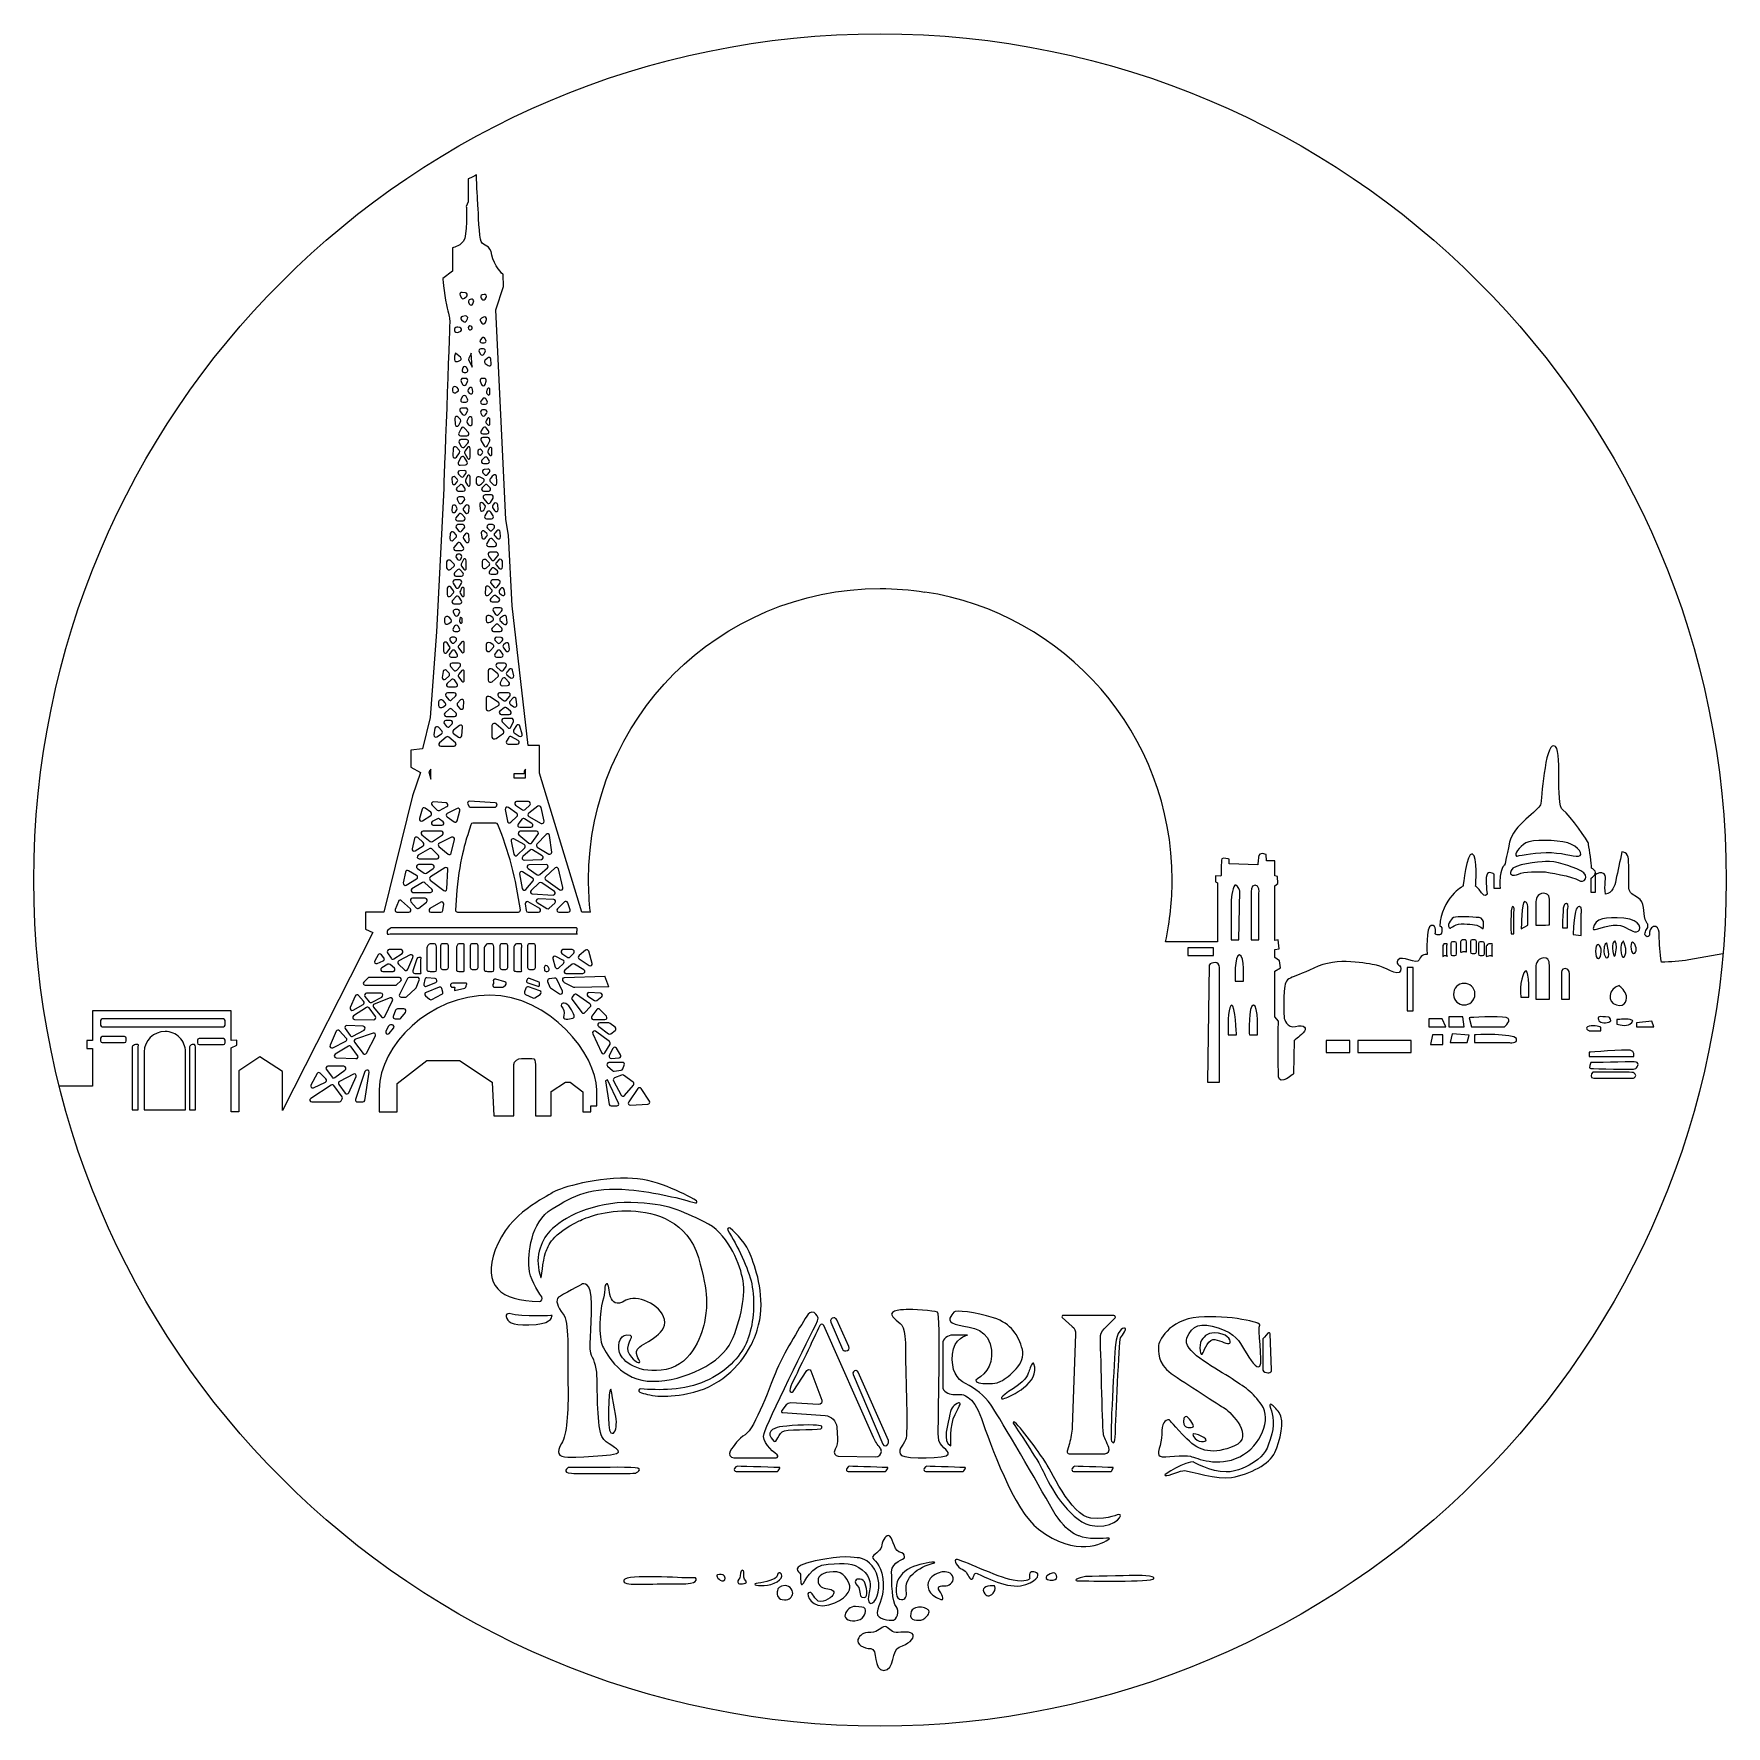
# Model space of a CAD drawing. Header units: millimetres. Extents: x 257 to 559, y -142 to 160.
import ezdxf

# ---------------------------------------------------------------- set-up
doc = ezdxf.new("R2010")
doc.units = ezdxf.units.MM
doc.header["$MEASUREMENT"] = 0
doc.layers.add('layer 1', color=7, linetype='Continuous')

msp = doc.modelspace()

# ---------------------------------------------------------------- linework, layer by layer
at = {"layer": 'layer 1', "color": 30, "lineweight": 20}
msp.add_ellipse((407.5945, 8.5706), major_axis=(0, 151.0001), ratio=0.99999934, dxfattribs=at)
at = {"layer": 'layer 1', "color": 250, "lineweight": 9}
for points, knots in [([(355.9065, 2.8414), (355.9065, 2.8414), (354.3998, 2.8414), (354.3998, 2.8414), (354.3998, 2.8414), (354.3998, 2.8414), (346.8136, 27.6247), (346.8136, 27.6247), (346.8136, 27.6247), (346.8136, 27.6247), (346.8136, 32.5777), (346.8136, 32.5777), (346.8136, 32.5777), (346.8136, 32.5777), (344.8317, 32.546), (344.8317, 32.546), (344.8317, 32.546), (344.8317, 32.546), (341.9358, 57.498), (341.9358, 57.498), (341.9358, 57.498), (341.9358, 57.498), (341.2958, 70.1345), (341.2958, 70.1345), (341.2958, 70.1345), (341.2958, 70.1345), (340.8168, 72.932), (340.8168, 72.932), (340.8168, 72.932), (340.8168, 72.932), (339.0324, 110.3021), (339.0324, 110.3021), (339.0324, 110.3021), (339.0324, 110.3021), (340.4347, 114.4998), (340.4347, 114.4998), (340.4347, 114.4998), (340.4347, 114.4998), (340.3387, 116.5953), (340.3387, 116.5953), (340.3387, 116.5953), (340.3387, 116.5953), (338.6398, 118.1969), (338.3399, 120.0952), (338.3399, 120.0952), (338.04, 121.9928), (336.8448, 121.6929), (336.4427, 122.4937), (336.4427, 122.4937), (336.044, 123.291), (335.9456, 127.687), (335.8433, 128.9887), (335.8433, 128.9887), (335.7833, 129.768), (335.5925, 132.4248), (335.5889, 134.4212), (335.5889, 134.4212), (335.155, 134.1742), (334.8192, 133.9241), (334.1136, 133.6701), (334.1136, 133.6701), (334.1136, 133.6701), (334.1136, 129.5916), (334.1136, 129.5916), (334.1136, 129.5916), (334.1136, 129.5916), (333.7686, 128.7873), (333.7686, 128.7873), (333.7686, 128.7873), (333.7686, 128.7873), (334.0293, 123.3898), (333.2285, 122.4937), (333.2285, 122.4937), (332.4312, 121.5945), (331.2914, 121.3931), (331.2914, 121.3931), (331.2914, 121.3931), (331.2914, 121.3931), (331.2914, 117.2444), (331.2914, 117.2444), (331.2914, 117.2444), (331.2914, 117.2444), (329.5741, 115.8968), (329.5741, 115.8968), (329.5741, 115.8968), (329.5741, 115.8968), (329.9625, 112.0021), (330.3611, 110.6016), (330.3611, 110.6016), (330.7598, 109.2046), (330.8042, 109.0035), (330.8042, 108.0055), (330.8042, 108.0055), (330.8042, 107.0033), (329.729, 78.4283), (329.729, 78.4283), (329.729, 78.4283), (329.729, 78.4283), (328.4385, 52.8484), (328.4385, 52.8484), (328.4385, 52.8484), (328.4385, 52.8484), (327.3466, 37.5625), (327.3466, 37.5625), (327.3466, 37.5625), (327.3466, 37.5625), (325.9659, 31.9674), (325.9659, 31.9674), (325.9659, 31.9674), (325.9659, 31.9674), (323.8831, 31.7664), (323.8831, 31.7664), (323.8831, 31.7664), (323.8831, 31.7664), (323.8831, 28.6972), (323.8831, 28.6972), (323.8831, 28.6972), (323.8831, 28.6972), (325.5771, 27.7694), (325.5771, 27.7694), (325.5771, 27.7694), (325.5771, 27.7694), (324.1487, 23.6115), (324.1487, 23.6115), (324.1487, 23.6115), (324.1487, 23.6115), (319.0585, 2.8414), (319.0585, 2.8414), (319.0585, 2.8414), (319.0585, 2.8414), (315.7692, 2.8414), (315.7692, 2.8414), (315.7692, 2.8414), (315.7692, 2.8414), (315.7692, -0.2306), (315.7692, -0.2306), (315.7692, -0.2306), (315.7692, -0.2306), (317.0709, -0.8056), (317.0709, -0.8056), (317.0709, -0.8056), (317.0709, -0.8056), (300.9525, -32.58), (300.9525, -32.58), (300.9525, -32.58), (300.9525, -32.58), (300.9525, -25.6306), (300.9525, -25.6306), (300.9525, -25.6306), (300.9525, -25.6306), (296.9062, -22.9883), (296.9062, -22.9883), (296.9062, -22.9883), (296.9062, -22.9883), (293.1914, -25.486), (293.1914, -25.486), (293.1914, -25.486), (293.1914, -25.486), (293.1914, -32.7892), (293.1914, -32.7892), (293.1914, -32.7892), (293.1914, -32.7892), (291.7803, -32.7892), (291.7803, -32.7892), (291.7803, -32.7892), (291.7803, -32.7892), (291.7803, -21.3973), (291.7803, -21.3973), (291.7803, -21.3973), (291.7803, -21.3973), (292.8386, -20.8893), (292.8386, -20.8893), (292.8386, -20.8893), (292.8386, -20.8893), (292.8386, -19.9861), (292.8386, -19.9861), (292.8386, -19.9861), (292.8386, -19.9861), (291.7803, -20.0885), (291.7803, -20.0885), (291.7803, -20.0885), (291.7803, -20.0885), (291.7803, -14.7975), (291.7803, -14.7975), (291.7803, -14.7975), (291.7803, -14.7975), (267.0859, -14.7975), (267.0859, -14.7975), (267.0859, -14.7975), (267.0859, -14.7975), (267.0859, -20.0892), (267.0859, -20.0892), (267.0859, -20.0892), (267.0859, -20.0892), (266.0275, -20.0892), (266.0275, -20.0892), (266.0275, -20.0892), (266.0275, -20.0892), (266.0275, -21.5003), (266.0275, -21.5003), (266.0275, -21.5003), (266.0275, -21.5003), (267.0859, -21.5003), (267.0859, -21.5003), (267.0859, -21.5003), (267.0859, -21.5003), (267.0859, -28.2329), (267.0859, -28.2329)], [0, 0, 0, 0, 0.01886792, 0.01886792, 0.01886792, 0.01886792, 0.03773585, 0.03773585, 0.03773585, 0.03773585, 0.05660377, 0.05660377, 0.05660377, 0.05660377, 0.0754717, 0.0754717, 0.0754717, 0.0754717, 0.09433962, 0.09433962, 0.09433962, 0.09433962, 0.11320755, 0.11320755, 0.11320755, 0.11320755, 0.13207547, 0.13207547, 0.13207547, 0.13207547, 0.1509434, 0.1509434, 0.1509434, 0.1509434, 0.16981132, 0.16981132, 0.16981132, 0.16981132, 0.18867925, 0.18867925, 0.18867925, 0.18867925, 0.20754717, 0.20754717, 0.20754717, 0.20754717, 0.22641509, 0.22641509, 0.22641509, 0.22641509, 0.24528302, 0.24528302, 0.24528302, 0.24528302, 0.26415094, 0.26415094, 0.26415094, 0.26415094, 0.28301887, 0.28301887, 0.28301887, 0.28301887, 0.30188679, 0.30188679, 0.30188679, 0.30188679, 0.32075472, 0.32075472, 0.32075472, 0.32075472, 0.33962264, 0.33962264, 0.33962264, 0.33962264, 0.35849057, 0.35849057, 0.35849057, 0.35849057, 0.37735849, 0.37735849, 0.37735849, 0.37735849, 0.39622642, 0.39622642, 0.39622642, 0.39622642, 0.41509434, 0.41509434, 0.41509434, 0.41509434, 0.43396226, 0.43396226, 0.43396226, 0.43396226, 0.45283019, 0.45283019, 0.45283019, 0.45283019, 0.47169811, 0.47169811, 0.47169811, 0.47169811, 0.49056604, 0.49056604, 0.49056604, 0.49056604, 0.50943396, 0.50943396, 0.50943396, 0.50943396, 0.52830189, 0.52830189, 0.52830189, 0.52830189, 0.54716981, 0.54716981, 0.54716981, 0.54716981, 0.56603774, 0.56603774, 0.56603774, 0.56603774, 0.58490566, 0.58490566, 0.58490566, 0.58490566, 0.60377358, 0.60377358, 0.60377358, 0.60377358, 0.62264151, 0.62264151, 0.62264151, 0.62264151, 0.64150943, 0.64150943, 0.64150943, 0.64150943, 0.66037736, 0.66037736, 0.66037736, 0.66037736, 0.67924528, 0.67924528, 0.67924528, 0.67924528, 0.69811321, 0.69811321, 0.69811321, 0.69811321, 0.71698113, 0.71698113, 0.71698113, 0.71698113, 0.73584906, 0.73584906, 0.73584906, 0.73584906, 0.75471698, 0.75471698, 0.75471698, 0.75471698, 0.77358491, 0.77358491, 0.77358491, 0.77358491, 0.79245283, 0.79245283, 0.79245283, 0.79245283, 0.81132075, 0.81132075, 0.81132075, 0.81132075, 0.83018868, 0.83018868, 0.83018868, 0.83018868, 0.8490566, 0.8490566, 0.8490566, 0.8490566, 0.86792453, 0.86792453, 0.86792453, 0.86792453, 0.88679245, 0.88679245, 0.88679245, 0.88679245, 0.90566038, 0.90566038, 0.90566038, 0.90566038, 0.9245283, 0.9245283, 0.9245283, 0.9245283, 0.94339623, 0.94339623, 0.94339623, 0.94339623, 0.96226415, 0.96226415, 0.96226415, 0.96226415, 1, 1, 1, 1]), ([(333.0108, 113.4274), (333.0108, 113.4274), (333.6353, 113.3709), (333.6353, 113.3709), (333.6353, 113.3709), (333.9422, 113.3427), (334.0692, 112.9617), (333.8399, 112.7574), (333.8399, 112.7574), (333.8399, 112.7574), (333.4412, 112.3937), (333.4412, 112.3937), (333.4412, 112.3937), (333.2719, 112.2424), (333.0038, 112.2879), (332.8944, 112.489), (332.8944, 112.489), (332.8944, 112.489), (332.6687, 112.9052), (332.6687, 112.9052), (332.6687, 112.9052), (332.5346, 113.1557), (332.7286, 113.452), (333.0108, 113.4274)], [0, 0, 0, 0, 0.14285714, 0.14285714, 0.14285714, 0.14285714, 0.28571429, 0.28571429, 0.28571429, 0.28571429, 0.42857143, 0.42857143, 0.42857143, 0.42857143, 0.57142857, 0.57142857, 0.57142857, 0.57142857, 0.71428571, 0.71428571, 0.71428571, 0.71428571, 1, 1, 1, 1]), ([(334.4537, 112.1715), (334.4537, 112.1715), (334.6865, 112.2138), (334.6865, 112.2138), (334.6865, 112.2138), (334.9547, 112.2597), (335.1734, 112.0021), (335.0817, 111.7481), (335.0817, 111.7481), (335.0817, 111.7481), (334.9617, 111.4095), (334.9617, 111.4095), (334.9617, 111.4095), (334.8523, 111.1029), (334.4184, 111.0958), (334.302, 111.3989), (334.302, 111.3989), (334.302, 111.3989), (334.1856, 111.6952), (334.1856, 111.6952), (334.1856, 111.6952), (334.108, 111.9034), (334.235, 112.1327), (334.4537, 112.1715)], [0, 0, 0, 0, 0.14285714, 0.14285714, 0.14285714, 0.14285714, 0.28571429, 0.28571429, 0.28571429, 0.28571429, 0.42857143, 0.42857143, 0.42857143, 0.42857143, 0.57142857, 0.57142857, 0.57142857, 0.57142857, 0.71428571, 0.71428571, 0.71428571, 0.71428571, 1, 1, 1, 1]), ([(336.6021, 112.9758), (336.6021, 112.9758), (336.9443, 113.0605), (336.9443, 113.0605), (336.9443, 113.0605), (337.2689, 113.1381), (337.5123, 112.768), (337.3112, 112.5034), (337.3112, 112.5034), (337.3112, 112.5034), (337.1066, 112.2353), (337.1066, 112.2353), (337.1066, 112.2353), (336.9655, 112.0519), (336.6868, 112.0519), (336.5457, 112.2353), (336.5457, 112.2353), (336.5457, 112.2353), (336.4046, 112.4188), (336.4046, 112.4188), (336.4046, 112.4188), (336.2493, 112.6195), (336.3552, 112.9158), (336.6021, 112.9758)], [0, 0, 0, 0, 0.14285714, 0.14285714, 0.14285714, 0.14285714, 0.28571429, 0.28571429, 0.28571429, 0.28571429, 0.42857143, 0.42857143, 0.42857143, 0.42857143, 0.57142857, 0.57142857, 0.57142857, 0.57142857, 0.71428571, 0.71428571, 0.71428571, 0.71428571, 1, 1, 1, 1]), ([(333.9845, 108.7284), (333.9845, 108.7284), (333.7905, 108.3368), (333.7905, 108.3368), (333.7905, 108.3368), (333.6882, 108.1286), (333.413, 108.0757), (333.2402, 108.2309), (333.2402, 108.2309), (333.2402, 108.2309), (332.905, 108.5276), (332.905, 108.5276), (332.905, 108.5276), (332.6828, 108.7252), (332.7851, 109.0882), (333.0779, 109.1415), (333.0779, 109.1415), (333.0779, 109.1415), (333.607, 109.2332), (333.607, 109.2332), (333.607, 109.2332), (333.8893, 109.2822), (334.1115, 108.9862), (333.9845, 108.7284)], [0, 0, 0, 0, 0.14285714, 0.14285714, 0.14285714, 0.14285714, 0.28571429, 0.28571429, 0.28571429, 0.28571429, 0.42857143, 0.42857143, 0.42857143, 0.42857143, 0.57142857, 0.57142857, 0.57142857, 0.57142857, 0.71428571, 0.71428571, 0.71428571, 0.71428571, 1, 1, 1, 1]), ([(336.454, 108.8165), (336.454, 108.8165), (336.8597, 109.0106), (336.8597, 109.0106), (336.8597, 109.0106), (337.1348, 109.1415), (337.4347, 108.8839), (337.3465, 108.5908), (337.3465, 108.5908), (337.3465, 108.5908), (337.1842, 108.0545), (337.1842, 108.0545), (337.1842, 108.0545), (337.0995, 107.7759), (336.7291, 107.7159), (336.5598, 107.9558), (336.5598, 107.9558), (336.5598, 107.9558), (336.3199, 108.2944), (336.3199, 108.2944), (336.3199, 108.2944), (336.1929, 108.4744), (336.2564, 108.7252), (336.454, 108.8165)], [0, 0, 0, 0, 0.14285714, 0.14285714, 0.14285714, 0.14285714, 0.28571429, 0.28571429, 0.28571429, 0.28571429, 0.42857143, 0.42857143, 0.42857143, 0.42857143, 0.57142857, 0.57142857, 0.57142857, 0.57142857, 0.71428571, 0.71428571, 0.71428571, 0.71428571, 1, 1, 1, 1]), ([(331.6442, 106.8939), (331.6442, 107.1306), (332.0471, 107.3), (332.2728, 107.2326), (332.2728, 107.2326), (332.2728, 107.2326), (332.6224, 107.155), (332.6224, 107.155), (332.6224, 107.155), (332.9047, 107.0703), (333.0091, 106.6967), (332.7688, 106.527), (332.7688, 106.527), (332.7688, 106.527), (332.3564, 106.3471), (332.3564, 106.3471), (332.3564, 106.3471), (332.1201, 106.1813), (331.6442, 106.3506), (331.6442, 106.6364), (331.6442, 106.6364), (331.6442, 106.6364), (331.6442, 106.8939), (331.6442, 106.8939)], [0, 0, 0, 0, 0.14285714, 0.14285714, 0.14285714, 0.14285714, 0.28571429, 0.28571429, 0.28571429, 0.28571429, 0.42857143, 0.42857143, 0.42857143, 0.42857143, 0.57142857, 0.57142857, 0.57142857, 0.57142857, 0.71428571, 0.71428571, 0.71428571, 0.71428571, 1, 1, 1, 1]), ([(334.2173, 107.349), (334.4502, 107.5716), (334.8206, 107.4125), (334.8206, 107.102), (334.8206, 107.102), (334.8206, 107.102), (334.8206, 107.0774), (334.8206, 107.0774), (334.8206, 107.0774), (334.8206, 106.7034), (334.3126, 106.5873), (334.1503, 106.9257), (334.1503, 106.9257), (334.1503, 106.9257), (334.1433, 106.9437), (334.1433, 106.9437), (334.1433, 106.9437), (334.0762, 107.0809), (334.108, 107.2432), (334.2173, 107.349)], [0, 0, 0, 0, 0.16666667, 0.16666667, 0.16666667, 0.16666667, 0.33333333, 0.33333333, 0.33333333, 0.33333333, 0.5, 0.5, 0.5, 0.5, 0.66666667, 0.66666667, 0.66666667, 0.66666667, 1, 1, 1, 1]), ([(336.3658, 103.3831), (336.3658, 103.3831), (336.8314, 103.3831), (336.8314, 103.3831), (336.8314, 103.3831), (337.1066, 103.3831), (337.2759, 103.043), (337.1313, 102.8066), (337.1313, 102.8066), (337.1313, 102.8066), (336.909, 102.432), (336.909, 102.432), (336.909, 102.432), (336.7715, 102.2133), (336.4575, 102.197), (336.3164, 102.409), (336.3164, 102.409), (336.3164, 102.409), (336.073, 102.8006), (336.073, 102.8006), (336.073, 102.8006), (335.9142, 103.0335), (336.0835, 103.3831), (336.3658, 103.3831)], [0, 0, 0, 0, 0.14285714, 0.14285714, 0.14285714, 0.14285714, 0.28571429, 0.28571429, 0.28571429, 0.28571429, 0.42857143, 0.42857143, 0.42857143, 0.42857143, 0.57142857, 0.57142857, 0.57142857, 0.57142857, 0.71428571, 0.71428571, 0.71428571, 0.71428571, 1, 1, 1, 1]), ([(336.2952, 104.9903), (336.2952, 104.9903), (336.5598, 105.2718), (336.5598, 105.2718), (336.5598, 105.2718), (336.7362, 105.4694), (337.0537, 105.4041), (337.1525, 105.1604), (337.1525, 105.1604), (337.1525, 105.1604), (337.2724, 104.8926), (337.2724, 104.8926), (337.2724, 104.8926), (337.3641, 104.6598), (337.1948, 104.4414), (336.9443, 104.4414), (336.9443, 104.4414), (336.9443, 104.4414), (336.5598, 104.4414), (336.5598, 104.4414), (336.5598, 104.4414), (336.2529, 104.4414), (336.0941, 104.7645), (336.2952, 104.9903)], [0, 0, 0, 0, 0.14285714, 0.14285714, 0.14285714, 0.14285714, 0.28571429, 0.28571429, 0.28571429, 0.28571429, 0.42857143, 0.42857143, 0.42857143, 0.42857143, 0.57142857, 0.57142857, 0.57142857, 0.57142857, 0.71428571, 0.71428571, 0.71428571, 0.71428571, 1, 1, 1, 1]), ([(331.6442, 102.075), (331.6442, 102.075), (331.8389, 102.59), (331.8389, 102.59), (331.8389, 102.59), (331.8389, 102.59), (332.7177, 101.8915), (332.7177, 101.8915), (332.7177, 101.8915), (332.8764, 101.7508), (332.9209, 101.5035), (332.7586, 101.3624), (332.7586, 101.3624), (332.7586, 101.3624), (332.3847, 101.1719), (332.3847, 101.1719), (332.3847, 101.1719), (332.1554, 100.9743), (331.6442, 101.1369), (331.6442, 101.4364), (331.6442, 101.4364), (331.6442, 101.4364), (331.6442, 102.075), (331.6442, 102.075)], [0, 0, 0, 0, 0.14285714, 0.14285714, 0.14285714, 0.14285714, 0.28571429, 0.28571429, 0.28571429, 0.28571429, 0.42857143, 0.42857143, 0.42857143, 0.42857143, 0.57142857, 0.57142857, 0.57142857, 0.57142857, 0.71428571, 0.71428571, 0.71428571, 0.71428571, 1, 1, 1, 1]), ([(333.7058, 99.1497), (333.7058, 99.1497), (333.3636, 99.1497), (333.3636, 99.1497), (333.3636, 99.1497), (333.1237, 99.1497), (332.9544, 99.3459), (333.025, 99.5717), (333.025, 99.5717), (333.025, 99.5717), (333.1555, 99.9625), (333.1555, 99.9625), (333.1555, 99.9625), (333.2507, 100.2589), (333.6564, 100.2889), (333.8046, 100.0098), (333.8046, 100.0098), (333.8046, 100.0098), (334.0198, 99.6362), (334.0198, 99.6362), (334.0198, 99.6362), (334.1433, 99.3999), (333.9704, 99.1497), (333.7058, 99.1497)], [0, 0, 0, 0, 0.14285714, 0.14285714, 0.14285714, 0.14285714, 0.28571429, 0.28571429, 0.28571429, 0.28571429, 0.42857143, 0.42857143, 0.42857143, 0.42857143, 0.57142857, 0.57142857, 0.57142857, 0.57142857, 0.71428571, 0.71428571, 0.71428571, 0.71428571, 1, 1, 1, 1]), ([(334.8347, 100.11), (334.8347, 100.11), (334.1397, 101.447), (334.1397, 101.447), (334.1397, 101.447), (334.0833, 101.5603), (334.6442, 102.59), (334.6442, 102.59), (334.6442, 102.59), (334.6442, 102.59), (334.8347, 100.11), (334.8347, 100.11)], [0, 0, 0, 0, 0.25, 0.25, 0.25, 0.25, 0.5, 0.5, 0.5, 0.5, 1, 1, 1, 1]), ([(338.1402, 101.514), (338.1402, 101.514), (338.2178, 100.6889), (338.2178, 100.6889), (338.2178, 100.6889), (338.2461, 100.3852), (337.9074, 100.1911), (337.6605, 100.371), (337.6605, 100.371), (337.6605, 100.371), (337.1525, 100.7379), (337.1525, 100.7379), (337.1525, 100.7379), (336.9796, 100.8618), (336.9549, 101.1119), (337.1031, 101.2671), (337.1031, 101.2671), (337.1031, 101.2671), (337.5335, 101.7222), (337.5335, 101.7222), (337.5335, 101.7222), (337.7416, 101.9409), (338.112, 101.8139), (338.1402, 101.514)], [0, 0, 0, 0, 0.14285714, 0.14285714, 0.14285714, 0.14285714, 0.28571429, 0.28571429, 0.28571429, 0.28571429, 0.42857143, 0.42857143, 0.42857143, 0.42857143, 0.57142857, 0.57142857, 0.57142857, 0.57142857, 0.71428571, 0.71428571, 0.71428571, 0.71428571, 1, 1, 1, 1]), ([(331.2914, 96.2757), (331.2914, 96.639), (331.9518, 96.7657), (332.1282, 96.4485), (332.1282, 96.4485), (332.1282, 96.4485), (332.3402, 96.2294), (332.3402, 96.2294), (332.3402, 96.2294), (332.4002, 96.1201), (332.4411, 95.986), (332.3773, 95.8767), (332.3773, 95.8767), (332.3773, 95.8767), (332.0989, 95.6756), (332.0989, 95.6756), (332.0989, 95.6756), (331.9155, 95.3722), (331.2914, 95.5027), (331.2914, 95.859), (331.2914, 95.859), (331.2914, 95.859), (331.2914, 96.2757), (331.2914, 96.2757)], [0, 0, 0, 0, 0.14285714, 0.14285714, 0.14285714, 0.14285714, 0.28571429, 0.28571429, 0.28571429, 0.28571429, 0.42857143, 0.42857143, 0.42857143, 0.42857143, 0.57142857, 0.57142857, 0.57142857, 0.57142857, 0.71428571, 0.71428571, 0.71428571, 0.71428571, 1, 1, 1, 1]), ([(333.1343, 98.0914), (333.1343, 98.0914), (333.6847, 98.0914), (333.6847, 98.0914), (333.6847, 98.0914), (333.9563, 98.0914), (334.1256, 97.7619), (333.9916, 97.5291), (333.9916, 97.5291), (333.9916, 97.5291), (333.7164, 97.0239), (333.7164, 97.0239), (333.7164, 97.0239), (333.5823, 96.784), (333.2366, 96.7748), (333.1026, 97.0147), (333.1026, 97.0147), (333.1026, 97.0147), (332.8274, 97.5337), (332.8274, 97.5337), (332.8274, 97.5337), (332.6933, 97.7665), (332.8627, 98.0914), (333.1343, 98.0914)], [0, 0, 0, 0, 0.14285714, 0.14285714, 0.14285714, 0.14285714, 0.28571429, 0.28571429, 0.28571429, 0.28571429, 0.42857143, 0.42857143, 0.42857143, 0.42857143, 0.57142857, 0.57142857, 0.57142857, 0.57142857, 0.71428571, 0.71428571, 0.71428571, 0.71428571, 1, 1, 1, 1]), ([(337.3147, 97.5926), (337.3147, 97.5926), (337.1313, 97.0063), (337.1313, 97.0063), (337.1313, 97.0063), (337.029, 96.6923), (336.588, 96.6694), (336.4681, 96.9759), (336.4681, 96.9759), (336.4681, 96.9759), (336.2458, 97.576), (336.2458, 97.576), (336.2458, 97.576), (336.1541, 97.8088), (336.3234, 98.0914), (336.5739, 98.0914), (336.5739, 98.0914), (336.5739, 98.0914), (336.9796, 98.0914), (336.9796, 98.0914), (336.9796, 98.0914), (337.2195, 98.0914), (337.3888, 97.8219), (337.3147, 97.5926)], [0, 0, 0, 0, 0.14285714, 0.14285714, 0.14285714, 0.14285714, 0.28571429, 0.28571429, 0.28571429, 0.28571429, 0.42857143, 0.42857143, 0.42857143, 0.42857143, 0.57142857, 0.57142857, 0.57142857, 0.57142857, 0.71428571, 0.71428571, 0.71428571, 0.71428571, 1, 1, 1, 1]), ([(332.8098, 94.3435), (332.8098, 94.3435), (333.099, 94.8578), (333.099, 94.8578), (333.099, 94.8578), (333.2331, 95.1048), (333.5859, 95.0956), (333.7199, 94.8487), (333.7199, 94.8487), (333.7199, 94.8487), (334.0092, 94.3481), (334.0092, 94.3481), (334.0092, 94.3481), (334.1362, 94.1117), (333.9669, 93.8581), (333.6988, 93.8581), (333.6988, 93.8581), (333.6988, 93.8581), (333.1202, 93.8581), (333.1202, 93.8581), (333.1202, 93.8581), (332.8521, 93.8581), (332.6828, 94.1071), (332.8098, 94.3435)], [0, 0, 0, 0, 0.14285714, 0.14285714, 0.14285714, 0.14285714, 0.28571429, 0.28571429, 0.28571429, 0.28571429, 0.42857143, 0.42857143, 0.42857143, 0.42857143, 0.57142857, 0.57142857, 0.57142857, 0.57142857, 0.71428571, 0.71428571, 0.71428571, 0.71428571, 1, 1, 1, 1]), ([(334.2562, 96.3141), (334.4467, 96.5857), (334.8735, 96.4662), (334.8947, 96.1307), (334.8947, 96.1307), (334.8947, 96.1307), (334.9229, 95.6791), (334.9229, 95.6791), (334.9229, 95.6791), (334.9405, 95.3369), (334.5137, 95.1676), (334.2985, 95.4322), (334.2985, 95.4322), (334.2985, 95.4322), (334.1115, 95.6583), (334.1115, 95.6583), (334.1115, 95.6583), (334.0092, 95.7814), (334.0022, 95.9578), (334.0939, 96.0887), (334.0939, 96.0887), (334.0939, 96.0887), (334.2562, 96.3141), (334.2562, 96.3141)], [0, 0, 0, 0, 0.14285714, 0.14285714, 0.14285714, 0.14285714, 0.28571429, 0.28571429, 0.28571429, 0.28571429, 0.42857143, 0.42857143, 0.42857143, 0.42857143, 0.57142857, 0.57142857, 0.57142857, 0.57142857, 0.71428571, 0.71428571, 0.71428571, 0.71428571, 1, 1, 1, 1]), ([(337.4947, 94.0048), (337.6358, 93.7685), (337.4664, 93.5053), (337.1913, 93.5053), (337.1913, 93.5053), (337.1913, 93.5053), (336.6833, 93.5053), (336.6833, 93.5053), (336.6833, 93.5053), (336.4081, 93.5053), (336.2388, 93.7685), (336.3799, 94.0048), (336.3799, 94.0048), (336.3799, 94.0048), (336.6339, 94.4063), (336.6339, 94.4063), (336.6339, 94.4063), (336.7715, 94.6356), (337.1031, 94.6448), (337.2407, 94.4155), (337.2407, 94.4155), (337.2407, 94.4155), (337.4947, 94.0048), (337.4947, 94.0048)], [0, 0, 0, 0, 0.14285714, 0.14285714, 0.14285714, 0.14285714, 0.28571429, 0.28571429, 0.28571429, 0.28571429, 0.42857143, 0.42857143, 0.42857143, 0.42857143, 0.57142857, 0.57142857, 0.57142857, 0.57142857, 0.71428571, 0.71428571, 0.71428571, 0.71428571, 1, 1, 1, 1]), ([(337.9942, 95.979), (337.9942, 95.979), (337.9942, 95.4604), (337.9942, 95.4604), (337.9942, 95.4604), (337.9942, 95.157), (337.8079, 94.9947), (337.5821, 95.1993), (337.5821, 95.1993), (337.5821, 95.1993), (337.452, 95.3972), (337.452, 95.3972), (337.452, 95.3972), (337.325, 95.5133), (337.3447, 95.7073), (337.4431, 95.8555), (337.4431, 95.8555), (337.4431, 95.8555), (337.5035, 96.1769), (337.5035, 96.1769), (337.5035, 96.1769), (337.6975, 96.4662), (337.9942, 96.3282), (337.9942, 95.979)], [0, 0, 0, 0, 0.14285714, 0.14285714, 0.14285714, 0.14285714, 0.28571429, 0.28571429, 0.28571429, 0.28571429, 0.42857143, 0.42857143, 0.42857143, 0.42857143, 0.57142857, 0.57142857, 0.57142857, 0.57142857, 0.71428571, 0.71428571, 0.71428571, 0.71428571, 1, 1, 1, 1]), ([(332.7216, 90.7194), (332.8168, 90.6026), (332.8309, 90.4442), (332.7568, 90.3134), (332.7568, 90.3134), (332.7568, 90.3134), (332.4147, 89.7277), (332.4147, 89.7277), (332.4147, 89.7277), (332.2383, 89.4279), (331.7761, 89.5372), (331.7585, 89.8865), (331.7585, 89.8865), (331.7585, 89.8865), (331.702, 90.9448), (331.702, 90.9448), (331.702, 90.9448), (331.6844, 91.2835), (332.1077, 91.4528), (332.3265, 91.1918), (332.3265, 91.1918), (332.3265, 91.1918), (332.7216, 90.7194), (332.7216, 90.7194)], [0, 0, 0, 0, 0.14285714, 0.14285714, 0.14285714, 0.14285714, 0.28571429, 0.28571429, 0.28571429, 0.28571429, 0.42857143, 0.42857143, 0.42857143, 0.42857143, 0.57142857, 0.57142857, 0.57142857, 0.57142857, 0.71428571, 0.71428571, 0.71428571, 0.71428571, 1, 1, 1, 1]), ([(332.9403, 92.7997), (332.9403, 92.7997), (333.6635, 92.7997), (333.6635, 92.7997), (333.6635, 92.7997), (333.9387, 92.7997), (334.108, 92.4632), (333.9633, 92.2268), (333.9633, 92.2268), (333.9633, 92.2268), (333.6635, 91.7146), (333.6635, 91.7146), (333.6635, 91.7146), (333.5365, 91.51), (333.2507, 91.4761), (333.092, 91.6596), (333.092, 91.6596), (333.092, 91.6596), (332.6722, 92.1855), (332.6722, 92.1855), (332.6722, 92.1855), (332.4746, 92.4149), (332.6369, 92.7997), (332.9403, 92.7997)], [0, 0, 0, 0, 0.14285714, 0.14285714, 0.14285714, 0.14285714, 0.28571429, 0.28571429, 0.28571429, 0.28571429, 0.42857143, 0.42857143, 0.42857143, 0.42857143, 0.57142857, 0.57142857, 0.57142857, 0.57142857, 0.71428571, 0.71428571, 0.71428571, 0.71428571, 1, 1, 1, 1]), ([(334.1856, 89.7948), (334.1856, 89.7948), (333.914, 90.1722), (333.914, 90.1722), (333.914, 90.1722), (333.8363, 90.2855), (333.8258, 90.4333), (333.8928, 90.5501), (333.8928, 90.5501), (333.8928, 90.5501), (334.168, 91.0401), (334.168, 91.0401), (334.168, 91.0401), (334.3479, 91.354), (334.8312, 91.227), (334.8277, 90.8637), (334.8277, 90.8637), (334.8277, 90.8637), (334.8241, 89.9994), (334.8241, 89.9994), (334.8241, 89.9994), (334.8241, 89.6575), (334.3867, 89.5161), (334.1856, 89.7948)], [0, 0, 0, 0, 0.14285714, 0.14285714, 0.14285714, 0.14285714, 0.28571429, 0.28571429, 0.28571429, 0.28571429, 0.42857143, 0.42857143, 0.42857143, 0.42857143, 0.57142857, 0.57142857, 0.57142857, 0.57142857, 0.71428571, 0.71428571, 0.71428571, 0.71428571, 1, 1, 1, 1]), ([(336.6692, 92.447), (336.6692, 92.447), (337.1137, 92.447), (337.1137, 92.447), (337.1137, 92.447), (337.4029, 92.447), (337.5687, 92.0787), (337.3959, 91.8458), (337.3959, 91.8458), (337.3959, 91.8458), (337.1454, 91.4959), (337.1454, 91.4959), (337.1454, 91.4959), (336.9937, 91.2948), (336.6868, 91.3032), (336.5598, 91.522), (336.5598, 91.522), (336.5598, 91.522), (336.3658, 91.8857), (336.3658, 91.8857), (336.3658, 91.8857), (336.2282, 92.1185), (336.3975, 92.447), (336.6692, 92.447)], [0, 0, 0, 0, 0.14285714, 0.14285714, 0.14285714, 0.14285714, 0.28571429, 0.28571429, 0.28571429, 0.28571429, 0.42857143, 0.42857143, 0.42857143, 0.42857143, 0.57142857, 0.57142857, 0.57142857, 0.57142857, 0.71428571, 0.71428571, 0.71428571, 0.71428571, 1, 1, 1, 1]), ([(337.5821, 89.8124), (337.5821, 89.8124), (337.3391, 90.1091), (337.3391, 90.1091), (337.3391, 90.1091), (337.1839, 90.2463), (337.2244, 90.4897), (337.38, 90.6312), (337.38, 90.6312), (337.38, 90.6312), (337.5564, 90.9413), (337.5564, 90.9413), (337.5564, 90.9413), (337.7822, 91.1498), (337.9942, 90.991), (337.9942, 90.6802), (337.9942, 90.6802), (337.9942, 90.6802), (337.9942, 90.077), (337.9942, 90.077), (337.9942, 90.077), (337.9942, 89.7701), (337.8114, 89.6113), (337.5821, 89.8124)], [0, 0, 0, 0, 0.14285714, 0.14285714, 0.14285714, 0.14285714, 0.28571429, 0.28571429, 0.28571429, 0.28571429, 0.42857143, 0.42857143, 0.42857143, 0.42857143, 0.57142857, 0.57142857, 0.57142857, 0.57142857, 0.71428571, 0.71428571, 0.71428571, 0.71428571, 1, 1, 1, 1]), ([(332.4358, 88.3357), (332.4358, 88.3357), (332.8662, 89.1675), (332.8662, 89.1675), (332.8662, 89.1675), (332.9791, 89.3933), (333.2895, 89.4194), (333.4518, 89.2254), (333.4518, 89.2254), (333.4518, 89.2254), (334.1609, 88.4073), (334.1609, 88.4073), (334.1609, 88.4073), (334.3514, 88.178), (334.1891, 87.8608), (333.8893, 87.8608), (333.8893, 87.8608), (333.8893, 87.8608), (332.7498, 87.8608), (332.7498, 87.8608), (332.7498, 87.8608), (332.4852, 87.8608), (332.3159, 88.1028), (332.4358, 88.3357)], [0, 0, 0, 0, 0.14285714, 0.14285714, 0.14285714, 0.14285714, 0.28571429, 0.28571429, 0.28571429, 0.28571429, 0.42857143, 0.42857143, 0.42857143, 0.42857143, 0.57142857, 0.57142857, 0.57142857, 0.57142857, 0.71428571, 0.71428571, 0.71428571, 0.71428571, 1, 1, 1, 1]), ([(337.4417, 88.2136), (337.4417, 88.2136), (336.6974, 88.2136), (336.6974, 88.2136), (336.6974, 88.2136), (336.4187, 88.2136), (336.2493, 88.4838), (336.3975, 88.7167), (336.3975, 88.7167), (336.3975, 88.7167), (336.7291, 89.224), (336.7291, 89.224), (336.7291, 89.224), (336.8597, 89.4286), (337.1525, 89.4374), (337.3042, 89.2466), (337.3042, 89.2466), (337.3042, 89.2466), (337.7204, 88.753), (337.7204, 88.753), (337.7204, 88.753), (337.9039, 88.5202), (337.7381, 88.2136), (337.4417, 88.2136)], [0, 0, 0, 0, 0.14285714, 0.14285714, 0.14285714, 0.14285714, 0.28571429, 0.28571429, 0.28571429, 0.28571429, 0.42857143, 0.42857143, 0.42857143, 0.42857143, 0.57142857, 0.57142857, 0.57142857, 0.57142857, 0.71428571, 0.71428571, 0.71428571, 0.71428571, 1, 1, 1, 1]), ([(331.4269, 85.5685), (331.441, 85.886), (331.8326, 86.0236), (332.0442, 85.7876), (332.0442, 85.7876), (332.0442, 85.7876), (332.517, 85.2513), (332.517, 85.2513), (332.517, 85.2513), (332.6263, 85.131), (332.6369, 84.9476), (332.5417, 84.8139), (332.5417, 84.8139), (332.5417, 84.8139), (332.0054, 84.048), (332.0054, 84.048), (332.0054, 84.048), (331.8008, 83.7591), (331.3457, 83.914), (331.3634, 84.2667), (331.3634, 84.2667), (331.3634, 84.2667), (331.4269, 85.5685), (331.4269, 85.5685)], [0, 0, 0, 0, 0.14285714, 0.14285714, 0.14285714, 0.14285714, 0.28571429, 0.28571429, 0.28571429, 0.28571429, 0.42857143, 0.42857143, 0.42857143, 0.42857143, 0.57142857, 0.57142857, 0.57142857, 0.57142857, 0.71428571, 0.71428571, 0.71428571, 0.71428571, 1, 1, 1, 1]), ([(332.7921, 87.1553), (332.7921, 87.1553), (333.8117, 87.1553), (333.8117, 87.1553), (333.8117, 87.1553), (334.1221, 87.1553), (334.2808, 86.7447), (334.0657, 86.5189), (334.0657, 86.5189), (334.0657, 86.5189), (333.4307, 85.8444), (333.4307, 85.8444), (333.4307, 85.8444), (333.2684, 85.6786), (332.9897, 85.7011), (332.8733, 85.9022), (332.8733, 85.9022), (332.8733, 85.9022), (332.4852, 86.5905), (332.4852, 86.5905), (332.4852, 86.5905), (332.3476, 86.8269), (332.517, 87.1553), (332.7921, 87.1553)], [0, 0, 0, 0, 0.14285714, 0.14285714, 0.14285714, 0.14285714, 0.28571429, 0.28571429, 0.28571429, 0.28571429, 0.42857143, 0.42857143, 0.42857143, 0.42857143, 0.57142857, 0.57142857, 0.57142857, 0.57142857, 0.71428571, 0.71428571, 0.71428571, 0.71428571, 1, 1, 1, 1]), ([(334.0014, 83.8332), (334.0014, 83.8332), (333.4938, 84.6971), (333.4938, 84.6971), (333.4938, 84.6971), (333.3985, 84.8347), (333.4571, 85.0182), (333.5696, 85.1381), (333.5696, 85.1381), (333.5696, 85.1381), (334.011, 85.777), (334.011, 85.777), (334.011, 85.777), (334.2297, 86.013), (334.4664, 85.8581), (334.4664, 85.5367), (334.4664, 85.5367), (334.4664, 85.5367), (334.4664, 84.0339), (334.4664, 84.0339), (334.4664, 84.0339), (334.4664, 83.6882), (334.1955, 83.5471), (334.0014, 83.8332)], [0, 0, 0, 0, 0.14285714, 0.14285714, 0.14285714, 0.14285714, 0.28571429, 0.28571429, 0.28571429, 0.28571429, 0.42857143, 0.42857143, 0.42857143, 0.42857143, 0.57142857, 0.57142857, 0.57142857, 0.57142857, 0.71428571, 0.71428571, 0.71428571, 0.71428571, 1, 1, 1, 1]), ([(335.8401, 85.0958), (335.8542, 85.4027), (336.2282, 85.5473), (336.4434, 85.3251), (336.4434, 85.3251), (336.4434, 85.3251), (336.5915, 85.1702), (336.5915, 85.1702), (336.5915, 85.1702), (336.7256, 85.0358), (336.7256, 84.821), (336.5986, 84.683), (336.5986, 84.683), (336.5986, 84.683), (336.4328, 84.5066), (336.4328, 84.5066), (336.4328, 84.5066), (336.207, 84.2667), (335.8048, 84.4361), (335.8225, 84.7677), (335.8225, 84.7677), (335.8225, 84.7677), (335.8401, 85.0958), (335.8401, 85.0958)], [0, 0, 0, 0, 0.14285714, 0.14285714, 0.14285714, 0.14285714, 0.28571429, 0.28571429, 0.28571429, 0.28571429, 0.42857143, 0.42857143, 0.42857143, 0.42857143, 0.57142857, 0.57142857, 0.57142857, 0.57142857, 0.71428571, 0.71428571, 0.71428571, 0.71428571, 1, 1, 1, 1]), ([(336.6938, 87.5081), (336.6938, 87.5081), (337.6217, 87.5081), (337.6217, 87.5081), (337.6217, 87.5081), (337.8792, 87.5081), (338.0485, 87.2033), (337.9427, 86.9704), (337.9427, 86.9704), (337.9427, 86.9704), (337.5511, 86.1019), (337.5511, 86.1019), (337.5511, 86.1019), (337.4312, 85.8479), (337.0819, 85.8176), (336.9302, 86.0539), (336.9302, 86.0539), (336.9302, 86.0539), (336.3975, 86.9362), (336.3975, 86.9362), (336.3975, 86.9362), (336.2493, 87.169), (336.4152, 87.5081), (336.6938, 87.5081)], [0, 0, 0, 0, 0.14285714, 0.14285714, 0.14285714, 0.14285714, 0.28571429, 0.28571429, 0.28571429, 0.28571429, 0.42857143, 0.42857143, 0.42857143, 0.42857143, 0.57142857, 0.57142857, 0.57142857, 0.57142857, 0.71428571, 0.71428571, 0.71428571, 0.71428571, 1, 1, 1, 1]), ([(338.347, 85.4383), (338.347, 85.4383), (338.347, 84.6654), (338.347, 84.6654), (338.347, 84.6654), (338.347, 84.3514), (338.1395, 84.193), (337.9208, 84.4184), (337.9208, 84.4184), (337.9208, 84.4184), (337.6919, 84.743), (337.6919, 84.743), (337.6919, 84.743), (337.5719, 84.8629), (337.6022, 85.0534), (337.6975, 85.191), (337.6975, 85.191), (337.6975, 85.191), (337.8598, 85.6426), (337.8598, 85.6426), (337.8598, 85.6426), (338.0573, 85.9248), (338.347, 85.784), (338.347, 85.4383)], [0, 0, 0, 0, 0.14285714, 0.14285714, 0.14285714, 0.14285714, 0.28571429, 0.28571429, 0.28571429, 0.28571429, 0.42857143, 0.42857143, 0.42857143, 0.42857143, 0.57142857, 0.57142857, 0.57142857, 0.57142857, 0.71428571, 0.71428571, 0.71428571, 0.71428571, 1, 1, 1, 1]), ([(332.5875, 81.5821), (332.5875, 81.5821), (333.3742, 81.6597), (333.3742, 81.6597), (333.3742, 81.6597), (333.6847, 81.6879), (333.8787, 81.3316), (333.6847, 81.0882), (333.6847, 81.0882), (333.6847, 81.0882), (333.3107, 80.6155), (333.3107, 80.6155), (333.3107, 80.6155), (333.1802, 80.4497), (332.9403, 80.4356), (332.7886, 80.5806), (332.7886, 80.5806), (332.7886, 80.5806), (332.3758, 80.9789), (332.3758, 80.9789), (332.3758, 80.9789), (332.1571, 81.1873), (332.2877, 81.5542), (332.5875, 81.5821)], [0, 0, 0, 0, 0.14285714, 0.14285714, 0.14285714, 0.14285714, 0.28571429, 0.28571429, 0.28571429, 0.28571429, 0.42857143, 0.42857143, 0.42857143, 0.42857143, 0.57142857, 0.57142857, 0.57142857, 0.57142857, 0.71428571, 0.71428571, 0.71428571, 0.71428571, 1, 1, 1, 1]), ([(333.4236, 83.9916), (333.4236, 83.9916), (333.9034, 83.1978), (333.9034, 83.1978), (333.9034, 83.1978), (334.0374, 82.9756), (333.8928, 82.6867), (333.6317, 82.6651), (333.6317, 82.6651), (333.6317, 82.6651), (332.6722, 82.5805), (332.6722, 82.5805), (332.6722, 82.5805), (332.3935, 82.5593), (332.1995, 82.8556), (332.3335, 83.1026), (332.3335, 83.1026), (332.3335, 83.1026), (332.8133, 83.9775), (332.8133, 83.9775), (332.8133, 83.9775), (332.9438, 84.2174), (333.2825, 84.2244), (333.4236, 83.9916)], [0, 0, 0, 0, 0.14285714, 0.14285714, 0.14285714, 0.14285714, 0.28571429, 0.28571429, 0.28571429, 0.28571429, 0.42857143, 0.42857143, 0.42857143, 0.42857143, 0.57142857, 0.57142857, 0.57142857, 0.57142857, 0.71428571, 0.71428571, 0.71428571, 0.71428571, 1, 1, 1, 1]), ([(336.9655, 83.9214), (337.1207, 84.1048), (337.4065, 84.0833), (337.5335, 83.8787), (337.5335, 83.8787), (337.5335, 83.8787), (337.8368, 83.425), (337.8368, 83.425), (337.8368, 83.425), (337.985, 83.1887), (337.8157, 82.922), (337.537, 82.922), (337.537, 82.922), (337.537, 82.922), (336.8173, 82.922), (336.8173, 82.922), (336.8173, 82.922), (336.5175, 82.922), (336.3517, 83.238), (336.5457, 83.4673), (336.5457, 83.4673), (336.5457, 83.4673), (336.9655, 83.9214), (336.9655, 83.9214)], [0, 0, 0, 0, 0.14285714, 0.14285714, 0.14285714, 0.14285714, 0.28571429, 0.28571429, 0.28571429, 0.28571429, 0.42857143, 0.42857143, 0.42857143, 0.42857143, 0.57142857, 0.57142857, 0.57142857, 0.57142857, 0.71428571, 0.71428571, 0.71428571, 0.71428571, 1, 1, 1, 1]), ([(337.5511, 80.9228), (337.4065, 80.757), (337.1525, 80.7605), (337.0113, 80.9263), (337.0113, 80.9263), (337.0113, 80.9263), (336.7468, 81.247), (336.7468, 81.247), (336.7468, 81.247), (336.5668, 81.4625), (336.6938, 81.7867), (336.969, 81.8223), (336.969, 81.8223), (336.969, 81.8223), (337.5899, 81.9105), (337.5899, 81.9105), (337.5899, 81.9105), (337.9145, 81.9525), (338.1191, 81.5715), (337.9039, 81.3281), (337.9039, 81.3281), (337.9039, 81.3281), (337.5511, 80.9228), (337.5511, 80.9228)], [0, 0, 0, 0, 0.14285714, 0.14285714, 0.14285714, 0.14285714, 0.28571429, 0.28571429, 0.28571429, 0.28571429, 0.42857143, 0.42857143, 0.42857143, 0.42857143, 0.57142857, 0.57142857, 0.57142857, 0.57142857, 0.71428571, 0.71428571, 0.71428571, 0.71428571, 1, 1, 1, 1]), ([(331.8043, 80.4532), (331.8043, 80.4532), (332.143, 80.0793), (332.143, 80.0793), (332.143, 80.0793), (332.263, 79.9491), (332.2665, 79.7477), (332.1501, 79.614), (332.1501, 79.614), (332.1501, 79.614), (331.8608, 79.2749), (331.8608, 79.2749), (331.8608, 79.2749), (331.6562, 79.035), (331.2646, 79.1659), (331.2399, 79.4795), (331.2399, 79.4795), (331.2399, 79.4795), (331.1905, 80.1922), (331.1905, 80.1922), (331.1905, 80.1922), (331.1658, 80.5273), (331.5786, 80.7037), (331.8043, 80.4532)], [0, 0, 0, 0, 0.14285714, 0.14285714, 0.14285714, 0.14285714, 0.28571429, 0.28571429, 0.28571429, 0.28571429, 0.42857143, 0.42857143, 0.42857143, 0.42857143, 0.57142857, 0.57142857, 0.57142857, 0.57142857, 0.71428571, 0.71428571, 0.71428571, 0.71428571, 1, 1, 1, 1]), ([(332.591, 79.0421), (332.7427, 79.1938), (332.9967, 79.1765), (333.1237, 79.0037), (333.1237, 79.0037), (333.1237, 79.0037), (333.5188, 78.5108), (333.5188, 78.5108), (333.5188, 78.5108), (333.6917, 78.278), (333.5259, 77.9831), (333.2366, 77.9831), (333.2366, 77.9831), (333.2366, 77.9831), (332.3159, 77.9831), (332.3159, 77.9831), (332.3159, 77.9831), (332.0019, 77.9831), (331.8432, 78.3238), (332.0654, 78.5461), (332.0654, 78.5461), (332.0654, 78.5461), (332.591, 79.0421), (332.591, 79.0421)], [0, 0, 0, 0, 0.14285714, 0.14285714, 0.14285714, 0.14285714, 0.28571429, 0.28571429, 0.28571429, 0.28571429, 0.42857143, 0.42857143, 0.42857143, 0.42857143, 0.57142857, 0.57142857, 0.57142857, 0.57142857, 0.71428571, 0.71428571, 0.71428571, 0.71428571, 1, 1, 1, 1]), ([(334.0014, 79.0037), (334.0014, 79.0037), (333.6384, 79.6489), (333.6384, 79.6489), (333.6384, 79.6489), (333.5538, 79.7688), (333.5979, 79.9311), (333.6829, 80.0514), (333.6829, 80.0514), (333.6829, 80.0514), (333.9792, 80.6966), (333.9792, 80.6966), (333.9792, 80.6966), (334.1768, 80.9789), (334.4664, 80.8416), (334.4664, 80.4959), (334.4664, 80.4959), (334.4664, 80.4959), (334.4664, 79.2044), (334.4664, 79.2044), (334.4664, 79.2044), (334.4664, 78.8587), (334.199, 78.7214), (334.0014, 79.0037)], [0, 0, 0, 0, 0.14285714, 0.14285714, 0.14285714, 0.14285714, 0.28571429, 0.28571429, 0.28571429, 0.28571429, 0.42857143, 0.42857143, 0.42857143, 0.42857143, 0.57142857, 0.57142857, 0.57142857, 0.57142857, 0.71428571, 0.71428571, 0.71428571, 0.71428571, 1, 1, 1, 1]), ([(336.8455, 80.1569), (336.9972, 80.0373), (337.0255, 79.8147), (336.9055, 79.663), (336.9055, 79.663), (336.7962, 79.5187), (336.4709, 79.3423), (336.3263, 79.1659), (336.3263, 79.1659), (336.1146, 78.9119), (335.5247, 79.0597), (335.5247, 79.3914), (335.5247, 79.3914), (335.5247, 79.3914), (335.5247, 80.1851), (335.5247, 80.1851), (335.5247, 80.1851), (335.5247, 80.4818), (336.0405, 80.6437), (336.2698, 80.4638), (336.2698, 80.4638), (336.2698, 80.4638), (336.8455, 80.1569), (336.8455, 80.1569)], [0, 0, 0, 0, 0.14285714, 0.14285714, 0.14285714, 0.14285714, 0.28571429, 0.28571429, 0.28571429, 0.28571429, 0.42857143, 0.42857143, 0.42857143, 0.42857143, 0.57142857, 0.57142857, 0.57142857, 0.57142857, 0.71428571, 0.71428571, 0.71428571, 0.71428571, 1, 1, 1, 1]), ([(337.7628, 77.9831), (337.7628, 77.9831), (336.8385, 77.9831), (336.8385, 77.9831), (336.8385, 77.9831), (336.5351, 77.9831), (336.3728, 78.3062), (336.5739, 78.532), (336.5739, 78.532), (336.5739, 78.532), (337.0466, 79.0463), (337.0466, 79.0463), (337.0466, 79.0463), (337.1877, 79.2051), (337.4382, 79.1959), (337.5793, 79.0305), (337.5793, 79.0305), (337.5793, 79.0305), (338.0309, 78.533), (338.0309, 78.533), (338.0309, 78.533), (338.2249, 78.3037), (338.0626, 77.9831), (337.7628, 77.9831)], [0, 0, 0, 0, 0.14285714, 0.14285714, 0.14285714, 0.14285714, 0.28571429, 0.28571429, 0.28571429, 0.28571429, 0.42857143, 0.42857143, 0.42857143, 0.42857143, 0.57142857, 0.57142857, 0.57142857, 0.57142857, 0.71428571, 0.71428571, 0.71428571, 0.71428571, 1, 1, 1, 1]), ([(339.1598, 80.5665), (339.1774, 80.1992), (339.2021, 79.7582), (339.2233, 79.3702), (339.2233, 79.3702), (339.2374, 79.0421), (338.8423, 78.8728), (338.6165, 79.1056), (338.6165, 79.1056), (338.6165, 79.1056), (338.0485, 79.6951), (338.0485, 79.6951), (338.0485, 79.6951), (337.925, 79.8217), (337.9145, 80.0193), (338.0238, 80.1604), (338.0238, 80.1604), (338.1614, 80.3297), (338.3554, 80.5626), (338.5389, 80.7778), (338.5389, 80.7778), (338.7505, 81.018), (339.1421, 80.8836), (339.1598, 80.5665)], [0, 0, 0, 0, 0.14285714, 0.14285714, 0.14285714, 0.14285714, 0.28571429, 0.28571429, 0.28571429, 0.28571429, 0.42857143, 0.42857143, 0.42857143, 0.42857143, 0.57142857, 0.57142857, 0.57142857, 0.57142857, 0.71428571, 0.71428571, 0.71428571, 0.71428571, 1, 1, 1, 1]), ([(332.0725, 75.0028), (332.136, 74.8934), (332.1324, 74.7562), (332.0654, 74.6465), (332.0654, 74.6465), (332.0654, 74.6465), (331.8502, 74.2937), (331.8502, 74.2937), (331.8502, 74.2937), (331.6597, 73.9797), (331.1764, 74.1318), (331.1976, 74.4987), (331.1976, 74.4987), (331.1976, 74.4987), (331.2364, 75.1651), (331.2364, 75.1651), (331.2364, 75.1651), (331.254, 75.5179), (331.7197, 75.6276), (331.8961, 75.3203), (331.8961, 75.3203), (331.8961, 75.3203), (332.0725, 75.0028), (332.0725, 75.0028)], [0, 0, 0, 0, 0.14285714, 0.14285714, 0.14285714, 0.14285714, 0.28571429, 0.28571429, 0.28571429, 0.28571429, 0.42857143, 0.42857143, 0.42857143, 0.42857143, 0.57142857, 0.57142857, 0.57142857, 0.57142857, 0.71428571, 0.71428571, 0.71428571, 0.71428571, 1, 1, 1, 1]), ([(333.0108, 75.8354), (332.8556, 75.666), (332.5805, 75.6872), (332.4535, 75.8812), (332.4535, 75.8812), (332.4535, 75.8812), (332.1783, 76.3412), (332.1783, 76.3412), (332.1783, 76.3412), (332.0266, 76.5776), (332.1924, 76.9247), (332.4746, 76.9247), (332.4746, 76.9247), (332.4746, 76.9247), (333.1378, 76.9247), (333.1378, 76.9247), (333.1378, 76.9247), (333.4448, 76.9247), (333.607, 76.5247), (333.3989, 76.2989), (333.3989, 76.2989), (333.3989, 76.2989), (333.0108, 75.8354), (333.0108, 75.8354)], [0, 0, 0, 0, 0.14285714, 0.14285714, 0.14285714, 0.14285714, 0.28571429, 0.28571429, 0.28571429, 0.28571429, 0.42857143, 0.42857143, 0.42857143, 0.42857143, 0.57142857, 0.57142857, 0.57142857, 0.57142857, 0.71428571, 0.71428571, 0.71428571, 0.71428571, 1, 1, 1, 1]), ([(334.2385, 74.3258), (334.2279, 74.0009), (333.8187, 73.8672), (333.6141, 74.1138), (333.6141, 74.1138), (333.6141, 74.1138), (333.2931, 74.5057), (333.2931, 74.5057), (333.2931, 74.5057), (333.1837, 74.6359), (333.1872, 74.8229), (333.2931, 74.9534), (333.2931, 74.9534), (333.2931, 74.9534), (333.6458, 75.3771), (333.6458, 75.3771), (333.6458, 75.3771), (333.861, 75.6382), (334.2844, 75.4759), (334.2703, 75.1369), (334.2703, 75.1369), (334.2703, 75.1369), (334.2385, 74.3258), (334.2385, 74.3258)], [0, 0, 0, 0, 0.14285714, 0.14285714, 0.14285714, 0.14285714, 0.28571429, 0.28571429, 0.28571429, 0.28571429, 0.42857143, 0.42857143, 0.42857143, 0.42857143, 0.57142857, 0.57142857, 0.57142857, 0.57142857, 0.71428571, 0.71428571, 0.71428571, 0.71428571, 1, 1, 1, 1]), ([(336.7609, 75.8181), (336.7609, 75.8181), (337.096, 75.4653), (337.096, 75.4653), (337.096, 75.4653), (337.2054, 75.352), (337.2265, 75.1827), (337.1489, 75.0451), (337.1489, 75.0451), (337.1489, 75.0451), (336.8879, 74.5904), (336.8879, 74.5904), (336.8879, 74.5904), (336.7185, 74.2902), (336.2635, 74.389), (336.2317, 74.7312), (336.2317, 74.7312), (336.2317, 74.7312), (336.1541, 75.5394), (336.1541, 75.5394), (336.1541, 75.5394), (336.1223, 75.8706), (336.528, 76.0576), (336.7609, 75.8181)], [0, 0, 0, 0, 0.14285714, 0.14285714, 0.14285714, 0.14285714, 0.28571429, 0.28571429, 0.28571429, 0.28571429, 0.42857143, 0.42857143, 0.42857143, 0.42857143, 0.57142857, 0.57142857, 0.57142857, 0.57142857, 0.71428571, 0.71428571, 0.71428571, 0.71428571, 1, 1, 1, 1]), ([(338.0591, 75.9133), (337.9321, 75.7158), (337.6499, 75.6942), (337.4947, 75.8706), (337.4947, 75.8706), (337.4947, 75.8706), (336.8455, 76.6552), (336.8455, 76.6552), (336.8455, 76.6552), (336.648, 76.8845), (336.8103, 77.2775), (337.1101, 77.2775), (337.1101, 77.2775), (337.1101, 77.2775), (338.2355, 77.2775), (338.2355, 77.2775), (338.2355, 77.2775), (338.5142, 77.2775), (338.6835, 76.9339), (338.5353, 76.6975), (338.5353, 76.6975), (338.5353, 76.6975), (338.0591, 75.9133), (338.0591, 75.9133)], [0, 0, 0, 0, 0.14285714, 0.14285714, 0.14285714, 0.14285714, 0.28571429, 0.28571429, 0.28571429, 0.28571429, 0.42857143, 0.42857143, 0.42857143, 0.42857143, 0.57142857, 0.57142857, 0.57142857, 0.57142857, 0.71428571, 0.71428571, 0.71428571, 0.71428571, 1, 1, 1, 1]), ([(339.375, 75.5394), (339.375, 75.5394), (339.4455, 74.6994), (339.4455, 74.6994), (339.4455, 74.6994), (339.4808, 74.3223), (338.9763, 74.1667), (338.7893, 74.4987), (338.7893, 74.4987), (338.7893, 74.4987), (338.4718, 75.0557), (338.4718, 75.0557), (338.4718, 75.0557), (338.3978, 75.1866), (338.4154, 75.3485), (338.5142, 75.4618), (338.5142, 75.4618), (338.5142, 75.4618), (338.7611, 75.7436), (338.7611, 75.7436), (338.7611, 75.7436), (338.9657, 75.9765), (339.3503, 75.8495), (339.375, 75.5394)], [0, 0, 0, 0, 0.14285714, 0.14285714, 0.14285714, 0.14285714, 0.28571429, 0.28571429, 0.28571429, 0.28571429, 0.42857143, 0.42857143, 0.42857143, 0.42857143, 0.57142857, 0.57142857, 0.57142857, 0.57142857, 0.71428571, 0.71428571, 0.71428571, 0.71428571, 1, 1, 1, 1]), ([(331.9208, 73.2262), (331.9208, 73.2262), (332.4252, 73.8499), (332.4252, 73.8499), (332.4252, 73.8499), (332.5663, 74.0298), (332.8415, 74.0207), (332.9826, 73.8407), (332.9826, 73.8407), (332.9826, 73.8407), (333.4871, 73.2308), (333.4871, 73.2308), (333.4871, 73.2308), (333.6705, 72.998), (333.5047, 72.6914), (333.2119, 72.6914), (333.2119, 72.6914), (333.2119, 72.6914), (332.1959, 72.6914), (332.1959, 72.6914), (332.1959, 72.6914), (331.9031, 72.6914), (331.7373, 72.9934), (331.9208, 73.2262)], [0, 0, 0, 0, 0.14285714, 0.14285714, 0.14285714, 0.14285714, 0.28571429, 0.28571429, 0.28571429, 0.28571429, 0.42857143, 0.42857143, 0.42857143, 0.42857143, 0.57142857, 0.57142857, 0.57142857, 0.57142857, 0.71428571, 0.71428571, 0.71428571, 0.71428571, 1, 1, 1, 1]), ([(338.2531, 73.0442), (338.2531, 73.0442), (337.3853, 73.0442), (337.3853, 73.0442), (337.3853, 73.0442), (337.1101, 73.0442), (336.9408, 73.3073), (337.0819, 73.5437), (337.0819, 73.5437), (337.0819, 73.5437), (337.5158, 74.245), (337.5158, 74.245), (337.5158, 74.245), (337.6534, 74.4743), (337.985, 74.4652), (338.1226, 74.2359), (338.1226, 74.2359), (338.1226, 74.2359), (338.5565, 73.5483), (338.5565, 73.5483), (338.5565, 73.5483), (338.6976, 73.3119), (338.5283, 73.0442), (338.2531, 73.0442)], [0, 0, 0, 0, 0.14285714, 0.14285714, 0.14285714, 0.14285714, 0.28571429, 0.28571429, 0.28571429, 0.28571429, 0.42857143, 0.42857143, 0.42857143, 0.42857143, 0.57142857, 0.57142857, 0.57142857, 0.57142857, 0.71428571, 0.71428571, 0.71428571, 0.71428571, 1, 1, 1, 1]), ([(330.9048, 70.4132), (330.9259, 70.7236), (331.3069, 70.8541), (331.5151, 70.6252), (331.5151, 70.6252), (331.5151, 70.6252), (331.9384, 70.163), (331.9384, 70.163), (331.9384, 70.163), (332.0689, 70.0216), (332.0619, 69.7993), (331.9208, 69.6688), (331.9208, 69.6688), (331.9208, 69.6688), (331.4269, 69.207), (331.4269, 69.207), (331.4269, 69.207), (331.1905, 68.9844), (330.8095, 69.1679), (330.8342, 69.4889), (330.8342, 69.4889), (330.8342, 69.4889), (330.9048, 70.4132), (330.9048, 70.4132)], [0, 0, 0, 0, 0.14285714, 0.14285714, 0.14285714, 0.14285714, 0.28571429, 0.28571429, 0.28571429, 0.28571429, 0.42857143, 0.42857143, 0.42857143, 0.42857143, 0.57142857, 0.57142857, 0.57142857, 0.57142857, 0.71428571, 0.71428571, 0.71428571, 0.71428571, 1, 1, 1, 1]), ([(332.2594, 71.9858), (332.2594, 71.9858), (333.1484, 71.9858), (333.1484, 71.9858), (333.1484, 71.9858), (333.4518, 71.9858), (333.6141, 71.5858), (333.4095, 71.36), (333.4095, 71.36), (333.4095, 71.36), (332.965, 70.8513), (332.965, 70.8513), (332.965, 70.8513), (332.8274, 70.6926), (332.5805, 70.6834), (332.4429, 70.8421), (332.4429, 70.8421), (332.4429, 70.8421), (331.9984, 71.3646), (331.9984, 71.3646), (331.9984, 71.3646), (331.7938, 71.5904), (331.956, 71.9858), (332.2594, 71.9858)], [0, 0, 0, 0, 0.14285714, 0.14285714, 0.14285714, 0.14285714, 0.28571429, 0.28571429, 0.28571429, 0.28571429, 0.42857143, 0.42857143, 0.42857143, 0.42857143, 0.57142857, 0.57142857, 0.57142857, 0.57142857, 0.71428571, 0.71428571, 0.71428571, 0.71428571, 1, 1, 1, 1]), ([(333.6247, 68.9562), (333.6247, 68.9562), (333.2578, 69.4924), (333.2578, 69.4924), (333.2578, 69.4924), (333.1696, 69.6229), (333.1767, 69.7958), (333.279, 69.9196), (333.279, 69.9196), (333.279, 69.9196), (333.6106, 70.3179), (333.6106, 70.3179), (333.6106, 70.3179), (333.8187, 70.5684), (334.2244, 70.4276), (334.235, 70.1062), (334.235, 70.1062), (334.235, 70.1062), (334.2667, 69.1679), (334.2667, 69.1679), (334.2667, 69.1679), (334.2808, 68.8115), (333.8222, 68.6637), (333.6247, 68.9562)], [0, 0, 0, 0, 0.14285714, 0.14285714, 0.14285714, 0.14285714, 0.28571429, 0.28571429, 0.28571429, 0.28571429, 0.42857143, 0.42857143, 0.42857143, 0.42857143, 0.57142857, 0.57142857, 0.57142857, 0.57142857, 0.71428571, 0.71428571, 0.71428571, 0.71428571, 1, 1, 1, 1]), ([(337.0431, 70.7839), (337.0431, 70.7839), (337.4241, 70.3885), (337.4241, 70.3885), (337.4241, 70.3885), (337.5476, 70.2618), (337.5582, 70.0604), (337.4453, 69.9228), (337.4453, 69.9228), (337.4453, 69.9228), (337.1419, 69.5492), (337.1419, 69.5492), (337.1419, 69.5492), (336.9408, 69.309), (336.5492, 69.4254), (336.5175, 69.7397), (336.5175, 69.7397), (336.5175, 69.7397), (336.4398, 70.5049), (336.4398, 70.5049), (336.4398, 70.5049), (336.4081, 70.8365), (336.8138, 71.027), (337.0431, 70.7839)], [0, 0, 0, 0, 0.14285714, 0.14285714, 0.14285714, 0.14285714, 0.28571429, 0.28571429, 0.28571429, 0.28571429, 0.42857143, 0.42857143, 0.42857143, 0.42857143, 0.57142857, 0.57142857, 0.57142857, 0.57142857, 0.71428571, 0.71428571, 0.71428571, 0.71428571, 1, 1, 1, 1]), ([(338.814, 68.1053), (338.814, 68.1053), (337.724, 68.1053), (337.724, 68.1053), (337.724, 68.1053), (337.4523, 68.1053), (337.283, 68.3614), (337.417, 68.5978), (337.417, 68.5978), (337.417, 68.5978), (337.8545, 69.3379), (337.8545, 69.3379), (337.8545, 69.3379), (337.9744, 69.5496), (338.2672, 69.5686), (338.426, 69.3816), (338.426, 69.3816), (338.426, 69.3816), (339.0822, 68.6553), (339.0822, 68.6553), (339.0822, 68.6553), (339.2762, 68.426), (339.1139, 68.1053), (338.814, 68.1053)], [0, 0, 0, 0, 0.14285714, 0.14285714, 0.14285714, 0.14285714, 0.28571429, 0.28571429, 0.28571429, 0.28571429, 0.42857143, 0.42857143, 0.42857143, 0.42857143, 0.57142857, 0.57142857, 0.57142857, 0.57142857, 0.71428571, 0.71428571, 0.71428571, 0.71428571, 1, 1, 1, 1]), ([(338.3907, 70.9811), (338.2531, 70.84), (338.0309, 70.84), (337.8898, 70.9744), (337.8898, 70.9744), (337.8898, 70.9744), (337.5511, 71.3459), (337.5511, 71.3459), (337.5511, 71.3459), (337.3253, 71.5646), (337.4841, 71.9858), (337.798, 71.9858), (337.798, 71.9858), (337.798, 71.9858), (338.4648, 71.9858), (338.4648, 71.9858), (338.4648, 71.9858), (338.7788, 71.9858), (338.9375, 71.5717), (338.7153, 71.3494), (338.7153, 71.3494), (338.7153, 71.3494), (338.3907, 70.9811), (338.3907, 70.9811)], [0, 0, 0, 0, 0.14285714, 0.14285714, 0.14285714, 0.14285714, 0.28571429, 0.28571429, 0.28571429, 0.28571429, 0.42857143, 0.42857143, 0.42857143, 0.42857143, 0.57142857, 0.57142857, 0.57142857, 0.57142857, 0.71428571, 0.71428571, 0.71428571, 0.71428571, 1, 1, 1, 1]), ([(339.8406, 70.6707), (339.8406, 70.6707), (339.8865, 69.8029), (339.8865, 69.8029), (339.8865, 69.8029), (339.9041, 69.4818), (339.5161, 69.3054), (339.2868, 69.5312), (339.2868, 69.5312), (339.2868, 69.5312), (338.8458, 69.9687), (338.8458, 69.9687), (338.8458, 69.9687), (338.7117, 70.0992), (338.7082, 70.3144), (338.8317, 70.4555), (338.8317, 70.4555), (338.8317, 70.4555), (339.2268, 70.8898), (339.2268, 70.8898), (339.2268, 70.8898), (339.4385, 71.1222), (339.823, 70.9847), (339.8406, 70.6707)], [0, 0, 0, 0, 0.14285714, 0.14285714, 0.14285714, 0.14285714, 0.28571429, 0.28571429, 0.28571429, 0.28571429, 0.42857143, 0.42857143, 0.42857143, 0.42857143, 0.57142857, 0.57142857, 0.57142857, 0.57142857, 0.71428571, 0.71428571, 0.71428571, 0.71428571, 1, 1, 1, 1]), ([(332.771, 68.6457), (332.771, 68.6457), (333.2543, 67.9028), (333.2543, 67.9028), (333.2543, 67.9028), (333.3989, 67.6664), (333.2296, 67.3997), (332.9544, 67.3997), (332.9544, 67.3997), (332.9544, 67.3997), (331.8467, 67.3997), (331.8467, 67.3997), (331.8467, 67.3997), (331.5539, 67.3997), (331.3881, 67.7052), (331.5715, 67.9345), (331.5715, 67.9345), (331.5715, 67.9345), (332.1959, 68.6994), (332.1959, 68.6994), (332.1959, 68.6994), (332.3476, 68.8899), (332.6404, 68.8542), (332.771, 68.6457)], [0, 0, 0, 0, 0.14285714, 0.14285714, 0.14285714, 0.14285714, 0.28571429, 0.28571429, 0.28571429, 0.28571429, 0.42857143, 0.42857143, 0.42857143, 0.42857143, 0.57142857, 0.57142857, 0.57142857, 0.57142857, 0.71428571, 0.71428571, 0.71428571, 0.71428571, 1, 1, 1, 1]), ([(332.7745, 65.845), (332.651, 65.6401), (332.3653, 65.6119), (332.2065, 65.7918), (332.2065, 65.7918), (332.2065, 65.7918), (331.9913, 66.0719), (331.9913, 66.0719), (331.9913, 66.0719), (331.7902, 66.2977), (331.949, 66.6942), (332.2559, 66.6942), (332.2559, 66.6942), (332.2559, 66.6942), (332.6122, 66.6942), (332.6122, 66.6942), (332.6122, 66.6942), (332.8874, 66.6942), (333.0567, 66.3612), (332.9191, 66.1248), (332.9191, 66.1248), (332.9191, 66.1248), (332.7745, 65.845), (332.7745, 65.845)], [0, 0, 0, 0, 0.14285714, 0.14285714, 0.14285714, 0.14285714, 0.28571429, 0.28571429, 0.28571429, 0.28571429, 0.42857143, 0.42857143, 0.42857143, 0.42857143, 0.57142857, 0.57142857, 0.57142857, 0.57142857, 0.71428571, 0.71428571, 0.71428571, 0.71428571, 1, 1, 1, 1]), ([(338.2637, 65.6965), (338.2637, 65.6965), (337.7169, 66.4423), (337.7169, 66.4423), (337.7169, 66.4423), (337.537, 66.6751), (337.7028, 67.047), (337.9956, 67.047), (337.9956, 67.047), (337.9956, 67.047), (339.1598, 67.047), (339.1598, 67.047), (339.1598, 67.047), (339.4632, 67.047), (339.6254, 66.654), (339.4243, 66.4247), (339.4243, 66.4247), (339.4243, 66.4247), (338.807, 65.7008), (338.807, 65.7008), (338.807, 65.7008), (338.6623, 65.5314), (338.3978, 65.5237), (338.2637, 65.6965)], [0, 0, 0, 0, 0.14285714, 0.14285714, 0.14285714, 0.14285714, 0.28571429, 0.28571429, 0.28571429, 0.28571429, 0.42857143, 0.42857143, 0.42857143, 0.42857143, 0.57142857, 0.57142857, 0.57142857, 0.57142857, 0.71428571, 0.71428571, 0.71428571, 0.71428571, 1, 1, 1, 1]), ([(330.2331, 65.3229), (330.2331, 65.6507), (330.8229, 65.7988), (331.0346, 65.5484), (331.0346, 65.5484), (331.0346, 65.5484), (331.5606, 65.0192), (331.5606, 65.0192), (331.5606, 65.0192), (331.6735, 64.889), (331.714, 64.695), (331.605, 64.5641), (331.605, 64.5641), (331.605, 64.5641), (331.0088, 64.0526), (331.0088, 64.0526), (331.0088, 64.0526), (330.7972, 63.8021), (330.2331, 63.9538), (330.2331, 64.2819), (330.2331, 64.2819), (330.2331, 64.2819), (330.2331, 65.3229), (330.2331, 65.3229)], [0, 0, 0, 0, 0.14285714, 0.14285714, 0.14285714, 0.14285714, 0.28571429, 0.28571429, 0.28571429, 0.28571429, 0.42857143, 0.42857143, 0.42857143, 0.42857143, 0.57142857, 0.57142857, 0.57142857, 0.57142857, 0.71428571, 0.71428571, 0.71428571, 0.71428571, 1, 1, 1, 1]), ([(332.2136, 63.9153), (332.3653, 64.0776), (332.6263, 64.0596), (332.7568, 63.8832), (332.7568, 63.8832), (332.7568, 63.8832), (333.1802, 63.3378), (333.1802, 63.3378), (333.1802, 63.3378), (333.3495, 63.105), (333.1837, 62.8136), (332.8944, 62.8136), (332.8944, 62.8136), (332.8944, 62.8136), (331.9278, 62.8136), (331.9278, 62.8136), (331.9278, 62.8136), (331.6209, 62.8136), (331.4622, 63.1438), (331.6703, 63.3696), (331.6703, 63.3696), (331.6703, 63.3696), (332.2136, 63.9153), (332.2136, 63.9153)], [0, 0, 0, 0, 0.14285714, 0.14285714, 0.14285714, 0.14285714, 0.28571429, 0.28571429, 0.28571429, 0.28571429, 0.42857143, 0.42857143, 0.42857143, 0.42857143, 0.57142857, 0.57142857, 0.57142857, 0.57142857, 0.71428571, 0.71428571, 0.71428571, 0.71428571, 1, 1, 1, 1]), ([(333.3206, 64.0208), (333.3206, 64.0208), (332.8976, 64.5994), (332.8976, 64.5994), (332.8976, 64.5994), (332.7882, 64.7229), (332.8256, 64.9063), (332.9209, 65.0404), (332.9209, 65.0404), (332.9209, 65.0404), (333.2772, 65.7424), (333.2772, 65.7424), (333.2772, 65.7424), (333.4783, 66.0214), (333.7609, 65.8764), (333.7609, 65.5342), (333.7609, 65.5342), (333.7609, 65.5342), (333.7609, 64.2575), (333.7609, 64.2575), (333.7609, 64.2575), (333.7609, 63.9326), (333.5358, 63.7774), (333.3206, 64.0208)], [0, 0, 0, 0, 0.14285714, 0.14285714, 0.14285714, 0.14285714, 0.28571429, 0.28571429, 0.28571429, 0.28571429, 0.42857143, 0.42857143, 0.42857143, 0.42857143, 0.57142857, 0.57142857, 0.57142857, 0.57142857, 0.71428571, 0.71428571, 0.71428571, 0.71428571, 1, 1, 1, 1]), ([(336.5831, 65.4319), (336.5831, 65.7639), (337.1835, 65.9117), (337.3881, 65.6507), (337.3881, 65.6507), (337.3881, 65.6507), (337.84, 65.192), (337.84, 65.192), (337.84, 65.192), (337.9423, 65.0654), (337.9868, 64.882), (337.8876, 64.7546), (337.8876, 64.7546), (337.8876, 64.7546), (337.3694, 64.2889), (337.3694, 64.2889), (337.3694, 64.2889), (337.1613, 64.0279), (336.5831, 64.1729), (336.5831, 64.5077), (336.5831, 64.5077), (336.5831, 64.5077), (336.5831, 65.4319), (336.5831, 65.4319)], [0, 0, 0, 0, 0.14285714, 0.14285714, 0.14285714, 0.14285714, 0.28571429, 0.28571429, 0.28571429, 0.28571429, 0.42857143, 0.42857143, 0.42857143, 0.42857143, 0.57142857, 0.57142857, 0.57142857, 0.57142857, 0.71428571, 0.71428571, 0.71428571, 0.71428571, 1, 1, 1, 1]), ([(339.061, 63.1664), (339.061, 63.1664), (338.1861, 63.1664), (338.1861, 63.1664), (338.1861, 63.1664), (337.8933, 63.1664), (337.7275, 63.4684), (337.9109, 63.6977), (337.9109, 63.6977), (337.9109, 63.6977), (338.2849, 64.1626), (338.2849, 64.1626), (338.2849, 64.1626), (338.4119, 64.3284), (338.6553, 64.3369), (338.807, 64.1887), (338.807, 64.1887), (338.807, 64.1887), (339.3079, 63.7411), (339.3079, 63.7411), (339.3079, 63.7411), (339.5337, 63.5224), (339.3785, 63.1664), (339.061, 63.1664)], [0, 0, 0, 0, 0.14285714, 0.14285714, 0.14285714, 0.14285714, 0.28571429, 0.28571429, 0.28571429, 0.28571429, 0.42857143, 0.42857143, 0.42857143, 0.42857143, 0.57142857, 0.57142857, 0.57142857, 0.57142857, 0.71428571, 0.71428571, 0.71428571, 0.71428571, 1, 1, 1, 1]), ([(340.204, 65.4672), (340.204, 65.4672), (340.2498, 64.441), (340.2498, 64.441), (340.2498, 64.441), (340.264, 64.1125), (339.8618, 63.9467), (339.636, 64.187), (339.636, 64.187), (339.636, 64.187), (339.1315, 64.7299), (339.1315, 64.7299), (339.1315, 64.7299), (339.0045, 64.8678), (339.0081, 65.0792), (339.1351, 65.2132), (339.1351, 65.2132), (339.1351, 65.2132), (339.5972, 65.6965), (339.5972, 65.6965), (339.5972, 65.6965), (339.8124, 65.9223), (340.1934, 65.7777), (340.204, 65.4672)], [0, 0, 0, 0, 0.14285714, 0.14285714, 0.14285714, 0.14285714, 0.28571429, 0.28571429, 0.28571429, 0.28571429, 0.42857143, 0.42857143, 0.42857143, 0.42857143, 0.57142857, 0.57142857, 0.57142857, 0.57142857, 0.71428571, 0.71428571, 0.71428571, 0.71428571, 1, 1, 1, 1]), ([(330.3791, 60.6271), (330.3897, 60.9622), (330.8236, 61.0967), (331.0212, 60.8215), (331.0212, 60.8215), (331.0212, 60.8215), (331.4727, 60.1897), (331.4727, 60.1897), (331.4727, 60.1897), (331.5715, 60.0485), (331.5574, 59.8549), (331.4339, 59.7346), (331.4339, 59.7346), (331.4339, 59.7346), (330.9506, 59.2513), (330.9506, 59.2513), (330.9506, 59.2513), (330.7248, 59.029), (330.3403, 59.1948), (330.3474, 59.5127), (330.3474, 59.5127), (330.3474, 59.5127), (330.3791, 60.6271), (330.3791, 60.6271)], [0, 0, 0, 0, 0.14285714, 0.14285714, 0.14285714, 0.14285714, 0.28571429, 0.28571429, 0.28571429, 0.28571429, 0.42857143, 0.42857143, 0.42857143, 0.42857143, 0.57142857, 0.57142857, 0.57142857, 0.57142857, 0.71428571, 0.71428571, 0.71428571, 0.71428571, 1, 1, 1, 1]), ([(331.7408, 62.1081), (331.7408, 62.1081), (332.6087, 62.1081), (332.6087, 62.1081), (332.6087, 62.1081), (332.8838, 62.1081), (333.0532, 61.7715), (332.9085, 61.5352), (332.9085, 61.5352), (332.9085, 61.5352), (332.4782, 60.8007), (332.4782, 60.8007), (332.4782, 60.8007), (332.3406, 60.5749), (332.009, 60.5657), (331.8714, 60.7915), (331.8714, 60.7915), (331.8714, 60.7915), (331.441, 61.5397), (331.441, 61.5397), (331.441, 61.5397), (331.2963, 61.7761), (331.4657, 62.1081), (331.7408, 62.1081)], [0, 0, 0, 0, 0.14285714, 0.14285714, 0.14285714, 0.14285714, 0.28571429, 0.28571429, 0.28571429, 0.28571429, 0.42857143, 0.42857143, 0.42857143, 0.42857143, 0.57142857, 0.57142857, 0.57142857, 0.57142857, 0.71428571, 0.71428571, 0.71428571, 0.71428571, 1, 1, 1, 1]), ([(332.9502, 59.3007), (332.9502, 59.3007), (332.6895, 59.7737), (332.6895, 59.7737), (332.6895, 59.7737), (332.5977, 59.8969), (332.6418, 60.0662), (332.7339, 60.1935), (332.7339, 60.1935), (332.7339, 60.1935), (332.9279, 60.6624), (332.9279, 60.6624), (332.9279, 60.6624), (333.129, 60.9375), (333.4081, 60.7929), (333.4081, 60.4542), (333.4081, 60.4542), (333.4081, 60.4542), (333.4081, 59.5127), (333.4081, 59.5127), (333.4081, 59.5127), (333.4081, 59.1701), (333.1513, 59.029), (332.9502, 59.3007)], [0, 0, 0, 0, 0.14285714, 0.14285714, 0.14285714, 0.14285714, 0.28571429, 0.28571429, 0.28571429, 0.28571429, 0.42857143, 0.42857143, 0.42857143, 0.42857143, 0.57142857, 0.57142857, 0.57142857, 0.57142857, 0.71428571, 0.71428571, 0.71428571, 0.71428571, 1, 1, 1, 1]), ([(337.1948, 60.6977), (337.2124, 61.0085), (337.5934, 61.1457), (337.8051, 60.9203), (337.8051, 60.9203), (337.8051, 60.9203), (338.2849, 60.4084), (338.2849, 60.4084), (338.2849, 60.4084), (338.4154, 60.2673), (338.4083, 60.0418), (338.2672, 59.911), (338.2672, 59.911), (338.2672, 59.911), (337.731, 59.4068), (337.731, 59.4068), (337.731, 59.4068), (337.4982, 59.1913), (337.1207, 59.3677), (337.1383, 59.6855), (337.1383, 59.6855), (337.1383, 59.6855), (337.1948, 60.6977), (337.1948, 60.6977)], [0, 0, 0, 0, 0.14285714, 0.14285714, 0.14285714, 0.14285714, 0.28571429, 0.28571429, 0.28571429, 0.28571429, 0.42857143, 0.42857143, 0.42857143, 0.42857143, 0.57142857, 0.57142857, 0.57142857, 0.57142857, 0.71428571, 0.71428571, 0.71428571, 0.71428571, 1, 1, 1, 1]), ([(338.7541, 60.8321), (338.7541, 60.8321), (338.1896, 61.4787), (338.1896, 61.4787), (338.1896, 61.4787), (337.9815, 61.7045), (338.1402, 62.1081), (338.4507, 62.1081), (338.4507, 62.1081), (338.4507, 62.1081), (339.4667, 62.1081), (339.4667, 62.1081), (339.4667, 62.1081), (339.7595, 62.1081), (339.9253, 61.7398), (339.7524, 61.5069), (339.7524, 61.5069), (339.7524, 61.5069), (339.2973, 60.8783), (339.2973, 60.8783), (339.2973, 60.8783), (339.1668, 60.7019), (338.9058, 60.6694), (338.7541, 60.8321)], [0, 0, 0, 0, 0.14285714, 0.14285714, 0.14285714, 0.14285714, 0.28571429, 0.28571429, 0.28571429, 0.28571429, 0.42857143, 0.42857143, 0.42857143, 0.42857143, 0.57142857, 0.57142857, 0.57142857, 0.57142857, 0.71428571, 0.71428571, 0.71428571, 0.71428571, 1, 1, 1, 1]), ([(340.5215, 60.4295), (340.5215, 60.4295), (340.6555, 59.7487), (340.6555, 59.7487), (340.6555, 59.7487), (340.7226, 59.4068), (340.3063, 59.1878), (340.0593, 59.4312), (340.0593, 59.4312), (340.0593, 59.4312), (339.7066, 59.7773), (339.7066, 59.7773), (339.7066, 59.7773), (339.5866, 59.8969), (339.569, 60.0838), (339.6607, 60.2249), (339.6607, 60.2249), (339.6607, 60.2249), (339.883, 60.5569), (339.883, 60.5569), (339.883, 60.5569), (340.0558, 60.8215), (340.4615, 60.7403), (340.5215, 60.4295)], [0, 0, 0, 0, 0.14285714, 0.14285714, 0.14285714, 0.14285714, 0.28571429, 0.28571429, 0.28571429, 0.28571429, 0.42857143, 0.42857143, 0.42857143, 0.42857143, 0.57142857, 0.57142857, 0.57142857, 0.57142857, 0.71428571, 0.71428571, 0.71428571, 0.71428571, 1, 1, 1, 1]), ([(331.9208, 59.0996), (332.0795, 59.276), (332.3653, 59.2481), (332.4852, 59.047), (332.4852, 59.047), (332.4852, 59.047), (332.9121, 58.3707), (332.9121, 58.3707), (332.9121, 58.3707), (333.0532, 58.1379), (332.8838, 57.8747), (332.6087, 57.8747), (332.6087, 57.8747), (332.6087, 57.8747), (331.5503, 57.8747), (331.5503, 57.8747), (331.5503, 57.8747), (331.247, 57.8747), (331.0847, 58.1979), (331.2893, 58.4272), (331.2893, 58.4272), (331.2893, 58.4272), (331.9208, 59.0996), (331.9208, 59.0996)], [0, 0, 0, 0, 0.14285714, 0.14285714, 0.14285714, 0.14285714, 0.28571429, 0.28571429, 0.28571429, 0.28571429, 0.42857143, 0.42857143, 0.42857143, 0.42857143, 0.57142857, 0.57142857, 0.57142857, 0.57142857, 0.71428571, 0.71428571, 0.71428571, 0.71428571, 1, 1, 1, 1]), ([(339.3891, 58.2275), (339.3891, 58.2275), (338.3695, 58.2275), (338.3695, 58.2275), (338.3695, 58.2275), (338.0485, 58.2275), (337.8968, 58.5859), (338.1332, 58.8047), (338.1332, 58.8047), (338.1332, 58.8047), (338.6447, 59.2555), (338.6447, 59.2555), (338.6447, 59.2555), (338.7788, 59.379), (338.9869, 59.3702), (339.121, 59.2428), (339.121, 59.2428), (339.121, 59.2428), (339.629, 58.8057), (339.629, 58.8057), (339.629, 58.8057), (339.8653, 58.5905), (339.7101, 58.2275), (339.3891, 58.2275)], [0, 0, 0, 0, 0.14285714, 0.14285714, 0.14285714, 0.14285714, 0.28571429, 0.28571429, 0.28571429, 0.28571429, 0.42857143, 0.42857143, 0.42857143, 0.42857143, 0.57142857, 0.57142857, 0.57142857, 0.57142857, 0.71428571, 0.71428571, 0.71428571, 0.71428571, 1, 1, 1, 1]), ([(551.9616, -5.6855), (550.3075, -5.9382), (548.7203, -6.0726), (547.0411, -6.0796), (547.0411, -6.0796), (546.7836, -4.4565), (546.6531, -2.8129), (546.6566, -1.1686), (546.6566, -1.1686), (546.6601, -0.6045), (546.5755, 0.1045), (546.0392, 0.2739), (546.0392, 0.2739), (545.4889, 0.4503), (544.9738, -0.1777), (544.9421, -0.7562), (544.9421, -0.7562), (544.928, -1.042), (544.9421, -1.4018), (544.6881, -1.5285), (544.6881, -1.5285), (544.427, -1.6558), (544.1166, -1.3736), (544.0954, -1.084), (544.0954, -1.084), (544.0778, -0.795), (544.2436, -0.5269), (544.3953, -0.28), (544.3953, -0.28), (544.5435, -0.0292), (544.6916, 0.2527), (544.6352, 0.5385), (544.6352, 0.5385), (544.5964, 0.729), (544.4729, 0.8877), (544.3741, 1.057), (544.3741, 1.057), (543.6509, 2.2745), (544.1872, 4.0451), (543.2205, 5.0755), (543.2205, 5.0755), (542.6737, 5.6573), (541.7495, 5.8658), (541.3967, 6.5784), (541.3967, 6.5784), (541.2379, 6.9061), (541.2309, 7.2875), (541.2273, 7.6508), (541.2273, 7.6508), (541.2168, 9.0016), (541.2062, 10.3563), (541.1956, 11.7078), (541.1956, 11.7078), (541.1921, 12.1311), (541.185, 12.5721), (541.0051, 12.9527), (541.0051, 12.9527), (540.8217, 13.3372), (540.4124, 13.648), (539.9962, 13.5736), (539.9962, 13.5736), (539.6363, 11.8979), (539.2765, 10.2257), (538.9167, 8.5536), (538.9167, 8.5536), (538.8002, 8.0036), (538.6803, 7.4459), (538.3875, 6.9661), (538.3875, 6.9661), (538.0982, 6.4831), (537.6078, 6.0912), (537.0469, 6.07), (537.0469, 6.07), (536.934, 6.8179), (536.9305, 7.5799), (537.0293, 8.3278), (537.0293, 8.3278), (537.0928, 8.8009), (537.1662, 9.3579), (536.8169, 9.6793), (536.8169, 9.6793), (536.383, 10.074), (535.5497, 9.7777), (535.197, 9.4673), (535.197, 9.4673), (535.197, 9.4673), (535.197, 6.3692), (535.197, 6.3692), (535.197, 6.3692), (535.197, 6.3692), (534.4914, 6.3692), (534.4914, 6.3692), (534.4914, 6.3692), (534.4914, 6.3692), (534.4914, 8.9205), (534.4914, 8.9205), (534.4914, 8.9205), (534.4914, 8.9205), (534.9243, 9.1674), (535.1395, 9.5064), (535.1395, 9.5064), (535.3017, 9.7604), (535.3561, 10.0635), (535.035, 10.3527), (535.035, 10.3527), (534.2801, 11.0336), (534.6597, 10.127), (534.508, 11.5592), (534.508, 11.5592), (534.3598, 12.995), (533.9838, 15.2599), (533.9838, 15.2599), (533.9838, 15.2599), (533.9838, 15.2599), (530.8867, 20.0898), (529.4544, 21.0701), (529.4544, 21.0701), (528.0222, 22.0509), (529.5289, 32.3167), (527.8708, 32.5425), (527.8708, 32.5425), (526.2092, 32.7686), (525.6804, 22.8062), (525.4547, 21.9768), (525.4547, 21.9768), (525.2289, 21.1446), (520.551, 18.202), (519.9443, 15.334), (519.9443, 15.334), (519.341, 12.4659), (519.1152, 11.2597), (519.1152, 11.2597), (519.1152, 11.2597), (519.1152, 11.2597), (518.4344, 10.9786), (518.2862, 9.2429), (518.2862, 9.2429), (518.1345, 7.5072), (518.2862, 7.0747), (518.2862, 7.0747), (518.2862, 7.0747), (518.2862, 7.0747), (517.2053, 7.0747), (517.2053, 7.0747), (517.2053, 7.0747), (517.2053, 7.0747), (517.2053, 9.5978), (517.2053, 9.5978), (517.2053, 9.5978), (517.2053, 9.5978), (516.0842, 10.3527), (515.8584, 9.4461), (515.8584, 9.4461), (515.6326, 8.543), (515.9399, 6.0527), (515.9399, 6.0527), (515.9399, 6.0527), (515.9399, 6.0527), (515.5292, 5.3715), (514.9225, 6.2782), (514.9225, 6.2782), (514.3189, 7.1813), (513.8878, 7.4847), (513.8878, 7.4847), (513.8878, 7.4847), (513.8878, 7.4847), (514.2755, 12.9425), (513.2948, 13.2314), (513.2948, 13.2314), (512.314, 13.5242), (511.6385, 7.4847), (511.6385, 7.4847), (511.6385, 7.4847), (511.6385, 7.4847), (507.7921, 5.3715), (507.4887, 0.3166), (507.4887, 0.3166), (507.4887, 0.3166), (507.9449, 0.542), (507.8673, -0.5904), (507.8673, -0.5904), (507.7932, -1.7225), (506.6615, -1.042), (506.6615, -1.042), (506.6615, -1.042), (506.6615, -1.042), (507.0393, 0.542), (505.981, 0.4644), (505.981, 0.4644), (504.9262, 0.3903), (505.2299, -4.7426), (505.2299, -4.7426), (505.2299, -4.7426), (505.2299, -4.7426), (504.1716, -4.5909), (503.7941, -5.6493), (503.7941, -5.6493), (503.4166, -6.7041), (500.6226, -4.665), (500.0194, -5.7233), (500.0194, -5.7233), (499.4161, -6.7781), (500.926, -6.4007), (500.4745, -7.6103), (500.4745, -7.6103), (500.0194, -8.8172), (497.6805, -6.8558), (496.1706, -6.63), (496.1706, -6.63), (494.6607, -6.4007), (489.2279, -5.0425), (485.0016, -7.1556), (485.0016, -7.1556), (480.7753, -9.2688), (479.8687, -8.3656), (479.717, -11.3075), (479.717, -11.3075), (479.5688, -14.25), (479.717, -16.0633), (479.717, -16.0633), (479.717, -16.0633), (479.717, -16.0633), (480.1721, -18.0243), (481.7561, -17.5728), (481.7561, -17.5728), (483.34, -17.1181), (483.9433, -17.9503), (483.1143, -18.7056), (483.1143, -18.7056), (482.2852, -19.4605), (481.5303, -20.0634), (481.5303, -20.0634), (481.5303, -20.0634), (481.5303, -20.0634), (481.3786, -26.0257), (481.3786, -26.0257), (481.3786, -26.0257), (481.3786, -26.0257), (478.888, -28.1388), (478.7363, -26.5549), (478.7363, -26.5549), (478.5846, -24.9674), (478.6933, -16.5924), (478.6933, -16.5924), (478.6933, -16.5924), (478.6933, -16.5924), (478.047, -15.8375), (478.047, -15.8375), (478.047, -15.8375), (478.047, -15.8375), (478.047, -7.6848), (478.047, -7.6848), (478.047, -7.6848), (478.047, -7.6848), (479.0707, -7.0812), (479.0707, -7.0812), (479.0707, -7.0812), (479.0707, -7.0812), (478.8975, -5.875), (478.8975, -5.875), (478.8975, -5.875), (478.8975, -5.875), (478.047, -5.2718), (478.047, -5.2718), (478.047, -5.2718), (478.047, -5.2718), (478.047, -3.8356), (478.047, -3.8356), (478.047, -3.8356), (478.047, -3.8356), (478.8449, -3.6843), (478.8449, -3.6843), (478.8449, -3.6843), (478.8449, -3.6843), (478.6717, -2.1003), (478.6717, -2.1003), (478.6717, -2.1003), (478.6717, -2.1003), (478.047, -2.2517), (478.047, -2.2517), (478.047, -2.2517), (478.047, -2.2517), (478.047, 7.5591), (478.047, 7.5591), (478.047, 7.5591), (478.047, 7.5591), (478.6192, 7.9362), (478.6192, 7.9362), (478.6192, 7.9362), (478.6192, 7.9362), (478.52, 9.2207), (478.52, 9.2207), (478.52, 9.2207), (478.52, 9.2207), (478.047, 9.2979), (478.047, 9.2979), (478.047, 9.2979), (478.047, 9.2979), (478.047, 12.0143), (478.047, 12.0143), (478.047, 12.0143), (478.047, 12.0143), (476.5413, 12.0037), (476.5413, 12.0037), (476.5413, 12.0037), (476.5413, 12.0037), (476.4817, 13.1083), (476.4817, 13.1083), (476.4817, 13.1083), (476.4817, 13.1083), (475.2297, 13.7398), (475.1238, 12.6246), (475.1238, 12.6246), (475.0145, 11.5067), (474.9961, 11.2668), (474.9961, 11.2668), (474.9961, 11.2668), (474.9961, 11.2668), (469.9331, 11.4534), (469.9331, 11.4534), (469.9331, 11.4534), (469.9331, 11.4534), (469.9331, 12.286), (469.9331, 12.286), (469.9331, 12.286), (469.9331, 12.286), (468.7749, 12.6246), (468.6126, 12.3287), (468.6126, 12.3287), (468.4539, 12.032), (468.4475, 9.2485), (468.4475, 9.2485), (468.4475, 9.2485), (468.4475, 9.2485), (467.4636, 9.3018), (467.4636, 9.3018), (467.4636, 9.3018), (467.4636, 9.3018), (467.4636, 8.229), (467.4636, 8.229), (467.4636, 8.229), (467.4636, 8.229), (467.8164, 8.0597), (467.8164, 8.0597), (467.8164, 8.0597), (467.8164, 8.0597), (467.8164, 3.5159), (467.8164, 3.5159), (467.8164, 3.5159), (467.8164, 3.5159), (467.8164, -2.4503), (467.8164, -2.4503), (467.8164, -2.4503), (467.8164, -2.4503), (458.5574, -2.4503), (458.5574, -2.4503), (458.5574, -2.4503), (459.33, 1.4303), (459.7392, 4.7697), (459.7392, 8.5726), (459.7392, 8.5726), (459.7392, 34.6248), (440.58, 56.1812), (415.5836, 59.9608)], [0, 0, 0, 0, 0.01086957, 0.01086957, 0.01086957, 0.01086957, 0.02173913, 0.02173913, 0.02173913, 0.02173913, 0.0326087, 0.0326087, 0.0326087, 0.0326087, 0.04347826, 0.04347826, 0.04347826, 0.04347826, 0.05434783, 0.05434783, 0.05434783, 0.05434783, 0.06521739, 0.06521739, 0.06521739, 0.06521739, 0.07608696, 0.07608696, 0.07608696, 0.07608696, 0.08695652, 0.08695652, 0.08695652, 0.08695652, 0.09782609, 0.09782609, 0.09782609, 0.09782609, 0.10869565, 0.10869565, 0.10869565, 0.10869565, 0.11956522, 0.11956522, 0.11956522, 0.11956522, 0.13043478, 0.13043478, 0.13043478, 0.13043478, 0.14130435, 0.14130435, 0.14130435, 0.14130435, 0.15217391, 0.15217391, 0.15217391, 0.15217391, 0.16304348, 0.16304348, 0.16304348, 0.16304348, 0.17391304, 0.17391304, 0.17391304, 0.17391304, 0.18478261, 0.18478261, 0.18478261, 0.18478261, 0.19565217, 0.19565217, 0.19565217, 0.19565217, 0.20652174, 0.20652174, 0.20652174, 0.20652174, 0.2173913, 0.2173913, 0.2173913, 0.2173913, 0.22826087, 0.22826087, 0.22826087, 0.22826087, 0.23913043, 0.23913043, 0.23913043, 0.23913043, 0.25, 0.25, 0.25, 0.25, 0.26086957, 0.26086957, 0.26086957, 0.26086957, 0.27173913, 0.27173913, 0.27173913, 0.27173913, 0.2826087, 0.2826087, 0.2826087, 0.2826087, 0.29347826, 0.29347826, 0.29347826, 0.29347826, 0.30434783, 0.30434783, 0.30434783, 0.30434783, 0.31521739, 0.31521739, 0.31521739, 0.31521739, 0.32608696, 0.32608696, 0.32608696, 0.32608696, 0.33695652, 0.33695652, 0.33695652, 0.33695652, 0.34782609, 0.34782609, 0.34782609, 0.34782609, 0.35869565, 0.35869565, 0.35869565, 0.35869565, 0.36956522, 0.36956522, 0.36956522, 0.36956522, 0.38043478, 0.38043478, 0.38043478, 0.38043478, 0.39130435, 0.39130435, 0.39130435, 0.39130435, 0.40217391, 0.40217391, 0.40217391, 0.40217391, 0.41304348, 0.41304348, 0.41304348, 0.41304348, 0.42391304, 0.42391304, 0.42391304, 0.42391304, 0.43478261, 0.43478261, 0.43478261, 0.43478261, 0.44565217, 0.44565217, 0.44565217, 0.44565217, 0.45652174, 0.45652174, 0.45652174, 0.45652174, 0.4673913, 0.4673913, 0.4673913, 0.4673913, 0.47826087, 0.47826087, 0.47826087, 0.47826087, 0.48913043, 0.48913043, 0.48913043, 0.48913043, 0.5, 0.5, 0.5, 0.5, 0.51086957, 0.51086957, 0.51086957, 0.51086957, 0.52173913, 0.52173913, 0.52173913, 0.52173913, 0.5326087, 0.5326087, 0.5326087, 0.5326087, 0.54347826, 0.54347826, 0.54347826, 0.54347826, 0.55434783, 0.55434783, 0.55434783, 0.55434783, 0.56521739, 0.56521739, 0.56521739, 0.56521739, 0.57608696, 0.57608696, 0.57608696, 0.57608696, 0.58695652, 0.58695652, 0.58695652, 0.58695652, 0.59782609, 0.59782609, 0.59782609, 0.59782609, 0.60869565, 0.60869565, 0.60869565, 0.60869565, 0.61956522, 0.61956522, 0.61956522, 0.61956522, 0.63043478, 0.63043478, 0.63043478, 0.63043478, 0.64130435, 0.64130435, 0.64130435, 0.64130435, 0.65217391, 0.65217391, 0.65217391, 0.65217391, 0.66304348, 0.66304348, 0.66304348, 0.66304348, 0.67391304, 0.67391304, 0.67391304, 0.67391304, 0.68478261, 0.68478261, 0.68478261, 0.68478261, 0.69565217, 0.69565217, 0.69565217, 0.69565217, 0.70652174, 0.70652174, 0.70652174, 0.70652174, 0.7173913, 0.7173913, 0.7173913, 0.7173913, 0.72826087, 0.72826087, 0.72826087, 0.72826087, 0.73913043, 0.73913043, 0.73913043, 0.73913043, 0.75, 0.75, 0.75, 0.75, 0.76086957, 0.76086957, 0.76086957, 0.76086957, 0.77173913, 0.77173913, 0.77173913, 0.77173913, 0.7826087, 0.7826087, 0.7826087, 0.7826087, 0.79347826, 0.79347826, 0.79347826, 0.79347826, 0.80434783, 0.80434783, 0.80434783, 0.80434783, 0.81521739, 0.81521739, 0.81521739, 0.81521739, 0.82608696, 0.82608696, 0.82608696, 0.82608696, 0.83695652, 0.83695652, 0.83695652, 0.83695652, 0.84782609, 0.84782609, 0.84782609, 0.84782609, 0.85869565, 0.85869565, 0.85869565, 0.85869565, 0.86956522, 0.86956522, 0.86956522, 0.86956522, 0.88043478, 0.88043478, 0.88043478, 0.88043478, 0.89130435, 0.89130435, 0.89130435, 0.89130435, 0.90217391, 0.90217391, 0.90217391, 0.90217391, 0.91304348, 0.91304348, 0.91304348, 0.91304348, 0.92391304, 0.92391304, 0.92391304, 0.92391304, 0.93478261, 0.93478261, 0.93478261, 0.93478261, 0.94565217, 0.94565217, 0.94565217, 0.94565217, 0.95652174, 0.95652174, 0.95652174, 0.95652174, 0.9673913, 0.9673913, 0.9673913, 0.9673913, 0.97826087, 0.97826087, 0.97826087, 0.97826087, 1, 1, 1, 1]), ([(329.8803, 55.2652), (329.8803, 55.6145), (330.5089, 55.7482), (330.703, 55.4589), (330.703, 55.4589), (330.703, 55.4589), (331.0561, 55.0638), (331.0561, 55.0638), (331.0561, 55.0638), (331.1443, 54.9297), (331.1743, 54.7569), (331.0723, 54.6373), (331.0723, 54.6373), (331.0723, 54.6373), (330.6525, 54.3371), (330.6525, 54.3371), (330.6525, 54.3371), (330.4409, 54.0901), (329.8803, 54.2418), (329.8803, 54.5667), (329.8803, 54.5667), (329.8803, 54.5667), (329.8803, 55.2652), (329.8803, 55.2652)], [0, 0, 0, 0, 0.14285714, 0.14285714, 0.14285714, 0.14285714, 0.28571429, 0.28571429, 0.28571429, 0.28571429, 0.42857143, 0.42857143, 0.42857143, 0.42857143, 0.57142857, 0.57142857, 0.57142857, 0.57142857, 0.71428571, 0.71428571, 0.71428571, 0.71428571, 1, 1, 1, 1]), ([(331.762, 56.8164), (331.762, 56.8164), (332.2347, 56.8164), (332.2347, 56.8164), (332.2347, 56.8164), (332.5134, 56.8164), (332.6828, 56.4728), (332.5346, 56.2364), (332.5346, 56.2364), (332.5346, 56.2364), (332.2947, 55.8477), (332.2947, 55.8477), (332.2947, 55.8477), (332.1571, 55.6289), (331.8396, 55.6198), (331.702, 55.8389), (331.702, 55.8389), (331.702, 55.8389), (331.4622, 56.241), (331.4622, 56.241), (331.4622, 56.241), (331.314, 56.4774), (331.4833, 56.8164), (331.762, 56.8164)], [0, 0, 0, 0, 0.14285714, 0.14285714, 0.14285714, 0.14285714, 0.28571429, 0.28571429, 0.28571429, 0.28571429, 0.42857143, 0.42857143, 0.42857143, 0.42857143, 0.57142857, 0.57142857, 0.57142857, 0.57142857, 0.71428571, 0.71428571, 0.71428571, 0.71428571, 1, 1, 1, 1]), ([(332.6722, 55.1344), (332.6722, 55.1344), (332.6044, 55.2723), (332.6044, 55.2723), (332.6044, 55.2723), (332.8126, 55.5333), (333.0553, 55.3848), (333.0553, 55.0497), (333.0553, 55.0497), (333.0553, 55.0497), (333.0553, 54.7569), (333.0553, 54.7569), (333.0553, 54.7569), (333.0553, 54.4112), (332.7879, 54.27), (332.5903, 54.5562), (332.5903, 54.5562), (332.5903, 54.5562), (332.5695, 54.7145), (332.5695, 54.7145), (332.5695, 54.7145), (332.4778, 54.8415), (332.5734, 55.0148), (332.6722, 55.1344)], [0, 0, 0, 0, 0.14285714, 0.14285714, 0.14285714, 0.14285714, 0.28571429, 0.28571429, 0.28571429, 0.28571429, 0.42857143, 0.42857143, 0.42857143, 0.42857143, 0.57142857, 0.57142857, 0.57142857, 0.57142857, 0.71428571, 0.71428571, 0.71428571, 0.71428571, 1, 1, 1, 1]), ([(337.2886, 54.8627), (337.2886, 54.8627), (337.2886, 55.4487), (337.2886, 55.4487), (337.2886, 55.4487), (337.2886, 55.7517), (337.8185, 55.914), (338.0478, 55.7168), (338.0478, 55.7168), (338.0478, 55.7168), (338.4785, 55.4236), (338.4785, 55.4236), (338.4785, 55.4236), (338.6444, 55.2825), (338.6888, 55.0285), (338.523, 54.8874), (338.523, 54.8874), (338.523, 54.8874), (338.0256, 54.5946), (338.0256, 54.5946), (338.0256, 54.5946), (337.7963, 54.3974), (337.2886, 54.5597), (337.2886, 54.8627)], [0, 0, 0, 0, 0.14285714, 0.14285714, 0.14285714, 0.14285714, 0.28571429, 0.28571429, 0.28571429, 0.28571429, 0.42857143, 0.42857143, 0.42857143, 0.42857143, 0.57142857, 0.57142857, 0.57142857, 0.57142857, 0.71428571, 0.71428571, 0.71428571, 0.71428571, 1, 1, 1, 1]), ([(338.9834, 55.9673), (338.9834, 55.9673), (338.5742, 56.5751), (338.5742, 56.5751), (338.5742, 56.5751), (338.4048, 56.8079), (338.5742, 57.1692), (338.8599, 57.1692), (338.8599, 57.1692), (338.8599, 57.1692), (339.8159, 57.1692), (339.8159, 57.1692), (339.8159, 57.1692), (340.1264, 57.1692), (340.2851, 56.7585), (340.0699, 56.5363), (340.0699, 56.5363), (340.0699, 56.5363), (339.5231, 55.95), (339.5231, 55.95), (339.5231, 55.95), (339.3714, 55.7877), (339.1104, 55.7909), (338.9834, 55.9673)], [0, 0, 0, 0, 0.14285714, 0.14285714, 0.14285714, 0.14285714, 0.28571429, 0.28571429, 0.28571429, 0.28571429, 0.42857143, 0.42857143, 0.42857143, 0.42857143, 0.57142857, 0.57142857, 0.57142857, 0.57142857, 0.71428571, 0.71428571, 0.71428571, 0.71428571, 1, 1, 1, 1]), ([(340.9378, 55.4624), (340.9378, 55.4624), (341.0436, 54.5311), (341.0436, 54.5311), (341.0436, 54.5311), (341.0824, 54.2104), (340.7014, 54.0125), (340.458, 54.2277), (340.458, 54.2277), (340.2357, 54.4288), (340.0029, 54.6443), (339.83, 54.8207), (339.83, 54.8207), (339.6748, 54.9756), (339.703, 55.2296), (339.8794, 55.3534), (339.8794, 55.3534), (339.8794, 55.3534), (340.3839, 55.7097), (340.3839, 55.7097), (340.3839, 55.7097), (340.6062, 55.8646), (340.9095, 55.727), (340.9378, 55.4624)], [0, 0, 0, 0, 0.14285714, 0.14285714, 0.14285714, 0.14285714, 0.28571429, 0.28571429, 0.28571429, 0.28571429, 0.42857143, 0.42857143, 0.42857143, 0.42857143, 0.57142857, 0.57142857, 0.57142857, 0.57142857, 0.71428571, 0.71428571, 0.71428571, 0.71428571, 1, 1, 1, 1]), ([(331.6879, 51.8775), (332.0019, 51.8775), (332.1607, 51.4633), (331.9419, 51.2411), (331.9419, 51.2411), (331.9419, 51.2411), (331.6562, 50.9299), (331.6562, 50.9299), (331.6562, 50.9299), (331.508, 50.7818), (331.2646, 50.7832), (331.1305, 50.9455), (331.1305, 50.9455), (331.1305, 50.9455), (330.8907, 51.2669), (330.8907, 51.2669), (330.8907, 51.2669), (330.7002, 51.4962), (330.8624, 51.8775), (331.1623, 51.8775), (331.1623, 51.8775), (331.1623, 51.8775), (331.6879, 51.8775), (331.6879, 51.8775)], [0, 0, 0, 0, 0.14285714, 0.14285714, 0.14285714, 0.14285714, 0.28571429, 0.28571429, 0.28571429, 0.28571429, 0.42857143, 0.42857143, 0.42857143, 0.42857143, 0.57142857, 0.57142857, 0.57142857, 0.57142857, 0.71428571, 0.71428571, 0.71428571, 0.71428571, 1, 1, 1, 1]), ([(331.4233, 53.4283), (331.4233, 53.4283), (331.6915, 53.8792), (331.6915, 53.8792), (331.6915, 53.8792), (331.829, 54.1155), (332.1677, 54.1064), (332.3053, 53.87), (332.3053, 53.87), (332.3053, 53.87), (332.5734, 53.4329), (332.5734, 53.4329), (332.5734, 53.4329), (332.711, 53.1965), (332.5417, 52.9358), (332.27, 52.9358), (332.27, 52.9358), (332.27, 52.9358), (331.7267, 52.9358), (331.7267, 52.9358), (331.7267, 52.9358), (331.4551, 52.9358), (331.2858, 53.192), (331.4233, 53.4283)], [0, 0, 0, 0, 0.14285714, 0.14285714, 0.14285714, 0.14285714, 0.28571429, 0.28571429, 0.28571429, 0.28571429, 0.42857143, 0.42857143, 0.42857143, 0.42857143, 0.57142857, 0.57142857, 0.57142857, 0.57142857, 0.71428571, 0.71428571, 0.71428571, 0.71428571, 1, 1, 1, 1]), ([(339.8336, 52.9358), (339.8336, 52.9358), (338.6271, 52.9358), (338.6271, 52.9358), (338.6271, 52.9358), (338.3166, 52.9358), (338.1579, 53.266), (338.366, 53.4918), (338.366, 53.4918), (338.366, 53.4918), (338.9728, 54.1261), (338.9728, 54.1261), (338.9728, 54.1261), (339.1104, 54.2778), (339.3503, 54.2686), (339.4878, 54.1169), (339.4878, 54.1169), (339.4878, 54.1169), (340.0946, 53.4964), (340.0946, 53.4964), (340.0946, 53.4964), (340.3028, 53.2706), (340.144, 52.9358), (339.8336, 52.9358)], [0, 0, 0, 0, 0.14285714, 0.14285714, 0.14285714, 0.14285714, 0.28571429, 0.28571429, 0.28571429, 0.28571429, 0.42857143, 0.42857143, 0.42857143, 0.42857143, 0.57142857, 0.57142857, 0.57142857, 0.57142857, 0.71428571, 0.71428571, 0.71428571, 0.71428571, 1, 1, 1, 1]), ([(340.1969, 51.2538), (340.1969, 51.2538), (339.8336, 50.8869), (339.8336, 50.8869), (339.8336, 50.8869), (339.696, 50.7458), (339.4702, 50.7458), (339.3326, 50.8869), (339.3326, 50.8869), (339.3326, 50.8869), (338.9199, 51.3), (338.9199, 51.3), (338.9199, 51.3), (338.6906, 51.529), (338.867, 51.9209), (339.1915, 51.8994), (339.1915, 51.8994), (339.1915, 51.8994), (339.9676, 51.8535), (339.9676, 51.8535), (339.9676, 51.8535), (340.2675, 51.8327), (340.4086, 51.4693), (340.1969, 51.2538)], [0, 0, 0, 0, 0.14285714, 0.14285714, 0.14285714, 0.14285714, 0.28571429, 0.28571429, 0.28571429, 0.28571429, 0.42857143, 0.42857143, 0.42857143, 0.42857143, 0.57142857, 0.57142857, 0.57142857, 0.57142857, 0.71428571, 0.71428571, 0.71428571, 0.71428571, 1, 1, 1, 1]), ([(330.3509, 50.894), (330.3509, 50.894), (330.7989, 50.266), (330.7989, 50.266), (330.7989, 50.266), (330.8836, 50.1464), (330.8836, 49.9877), (330.8025, 49.8639), (330.8025, 49.8639), (330.8025, 49.8639), (330.3615, 49.2183), (330.3615, 49.2183), (330.3615, 49.2183), (330.1675, 48.9293), (329.7194, 49.0666), (329.7159, 49.4123), (329.7159, 49.4123), (329.7159, 49.4123), (329.7124, 50.6897), (329.7124, 50.6897), (329.7124, 50.6897), (329.7088, 51.0354), (330.1533, 51.1762), (330.3509, 50.894)], [0, 0, 0, 0, 0.14285714, 0.14285714, 0.14285714, 0.14285714, 0.28571429, 0.28571429, 0.28571429, 0.28571429, 0.42857143, 0.42857143, 0.42857143, 0.42857143, 0.57142857, 0.57142857, 0.57142857, 0.57142857, 0.71428571, 0.71428571, 0.71428571, 0.71428571, 1, 1, 1, 1]), ([(331.1729, 49.4409), (331.314, 49.6522), (331.6244, 49.6522), (331.7655, 49.4409), (331.7655, 49.4409), (331.7655, 49.4409), (332.1677, 48.8598), (332.1677, 48.8598), (332.1677, 48.8598), (332.3229, 48.6235), (332.1536, 48.3497), (331.8749, 48.3497), (331.8749, 48.3497), (331.8749, 48.3497), (331.0635, 48.3497), (331.0635, 48.3497), (331.0635, 48.3497), (330.7848, 48.3497), (330.6155, 48.6235), (330.7707, 48.8598), (330.7707, 48.8598), (330.7707, 48.8598), (331.1729, 49.4409), (331.1729, 49.4409)], [0, 0, 0, 0, 0.14285714, 0.14285714, 0.14285714, 0.14285714, 0.28571429, 0.28571429, 0.28571429, 0.28571429, 0.42857143, 0.42857143, 0.42857143, 0.42857143, 0.57142857, 0.57142857, 0.57142857, 0.57142857, 0.71428571, 0.71428571, 0.71428571, 0.71428571, 1, 1, 1, 1]), ([(332.9713, 49.2465), (332.9713, 49.2465), (332.3931, 49.9806), (332.3931, 49.9806), (332.3931, 49.9806), (332.2626, 50.1284), (332.3176, 50.3542), (332.4693, 50.4847), (332.4693, 50.4847), (332.4693, 50.4847), (332.9773, 51.0633), (332.9773, 51.0633), (332.9773, 51.0633), (333.2066, 51.2609), (333.4081, 51.0986), (333.4081, 50.7952), (333.4081, 50.7952), (333.4081, 50.7952), (333.4081, 49.4829), (333.4081, 49.4829), (333.4081, 49.4829), (333.4081, 49.1583), (333.1865, 49.007), (332.9713, 49.2465)], [0, 0, 0, 0, 0.14285714, 0.14285714, 0.14285714, 0.14285714, 0.28571429, 0.28571429, 0.28571429, 0.28571429, 0.42857143, 0.42857143, 0.42857143, 0.42857143, 0.57142857, 0.57142857, 0.57142857, 0.57142857, 0.71428571, 0.71428571, 0.71428571, 0.71428571, 1, 1, 1, 1]), ([(338.0231, 50.8763), (338.0231, 50.8763), (338.5138, 50.5909), (338.5138, 50.5909), (338.5138, 50.5909), (338.669, 50.4812), (338.7523, 50.266), (338.6429, 50.1073), (338.6429, 50.1073), (338.6429, 50.1073), (338.0891, 49.5146), (338.0891, 49.5146), (338.0891, 49.5146), (337.8915, 49.2289), (337.2886, 49.3668), (337.2886, 49.716), (337.2886, 49.716), (337.2886, 49.716), (337.2886, 50.5909), (337.2886, 50.5909), (337.2886, 50.5909), (337.2886, 50.8763), (337.7903, 51.046), (338.0231, 50.8763)], [0, 0, 0, 0, 0.14285714, 0.14285714, 0.14285714, 0.14285714, 0.28571429, 0.28571429, 0.28571429, 0.28571429, 0.42857143, 0.42857143, 0.42857143, 0.42857143, 0.57142857, 0.57142857, 0.57142857, 0.57142857, 0.71428571, 0.71428571, 0.71428571, 0.71428571, 1, 1, 1, 1]), ([(339.9888, 48.3497), (339.9888, 48.3497), (339.1774, 48.3497), (339.1774, 48.3497), (339.1774, 48.3497), (338.8987, 48.3497), (338.7294, 48.6235), (338.8846, 48.8598), (338.8846, 48.8598), (338.8846, 48.8598), (339.2868, 49.4589), (339.2868, 49.4589), (339.2868, 49.4589), (339.4279, 49.6705), (339.7383, 49.6617), (339.8794, 49.4497), (339.8794, 49.4497), (339.8794, 49.4497), (340.2816, 48.8644), (340.2816, 48.8644), (340.2816, 48.8644), (340.4368, 48.6281), (340.2675, 48.3497), (339.9888, 48.3497)], [0, 0, 0, 0, 0.14285714, 0.14285714, 0.14285714, 0.14285714, 0.28571429, 0.28571429, 0.28571429, 0.28571429, 0.42857143, 0.42857143, 0.42857143, 0.42857143, 0.57142857, 0.57142857, 0.57142857, 0.57142857, 0.71428571, 0.71428571, 0.71428571, 0.71428571, 1, 1, 1, 1]), ([(341.3682, 50.5945), (341.3682, 50.5945), (341.4528, 49.7369), (341.4528, 49.7369), (341.4528, 49.7369), (341.4881, 49.3911), (341.0507, 49.2077), (340.8284, 49.4793), (340.8284, 49.4793), (340.8284, 49.4793), (340.3874, 50.0261), (340.3874, 50.0261), (340.3874, 50.0261), (340.2675, 50.1708), (340.2851, 50.3895), (340.4262, 50.5133), (340.4262, 50.5133), (340.4262, 50.5133), (340.7825, 50.8269), (340.7825, 50.8269), (340.7825, 50.8269), (340.9977, 51.0139), (341.3364, 50.8799), (341.3682, 50.5945)], [0, 0, 0, 0, 0.14285714, 0.14285714, 0.14285714, 0.14285714, 0.28571429, 0.28571429, 0.28571429, 0.28571429, 0.42857143, 0.42857143, 0.42857143, 0.42857143, 0.57142857, 0.57142857, 0.57142857, 0.57142857, 0.71428571, 0.71428571, 0.71428571, 0.71428571, 1, 1, 1, 1]), ([(329.6101, 45.7508), (329.6489, 46.0397), (330.0052, 46.1597), (330.2133, 45.948), (330.2133, 45.948), (330.2133, 45.948), (330.6825, 45.4686), (330.6825, 45.4686), (330.6825, 45.4686), (330.8236, 45.3271), (330.813, 45.0943), (330.6649, 44.9606), (330.6649, 44.9606), (330.6649, 44.9606), (330.0616, 44.4244), (330.0616, 44.4244), (330.0616, 44.4244), (329.8147, 44.2053), (329.4337, 44.4103), (329.476, 44.7345), (329.476, 44.7345), (329.476, 44.7345), (329.6101, 45.7508), (329.6101, 45.7508)], [0, 0, 0, 0, 0.14285714, 0.14285714, 0.14285714, 0.14285714, 0.28571429, 0.28571429, 0.28571429, 0.28571429, 0.42857143, 0.42857143, 0.42857143, 0.42857143, 0.57142857, 0.57142857, 0.57142857, 0.57142857, 0.71428571, 0.71428571, 0.71428571, 0.71428571, 1, 1, 1, 1]), ([(332.39, 47.2914), (332.6969, 47.2914), (332.8592, 46.8913), (332.651, 46.6656), (332.651, 46.6656), (332.651, 46.6656), (332.0795, 46.0158), (332.0795, 46.0158), (332.0795, 46.0158), (331.9419, 45.8641), (331.702, 45.8549), (331.5609, 46.0031), (331.5609, 46.0031), (331.5609, 46.0031), (330.9683, 46.6631), (330.9683, 46.6631), (330.9683, 46.6631), (330.7566, 46.8889), (330.9189, 47.2914), (331.2258, 47.2914), (331.2258, 47.2914), (331.2258, 47.2914), (332.39, 47.2914), (332.39, 47.2914)], [0, 0, 0, 0, 0.14285714, 0.14285714, 0.14285714, 0.14285714, 0.28571429, 0.28571429, 0.28571429, 0.28571429, 0.42857143, 0.42857143, 0.42857143, 0.42857143, 0.57142857, 0.57142857, 0.57142857, 0.57142857, 0.71428571, 0.71428571, 0.71428571, 0.71428571, 1, 1, 1, 1]), ([(332.9678, 44.0501), (332.9678, 44.0501), (332.379, 44.8262), (332.379, 44.8262), (332.379, 44.8262), (332.252, 44.9708), (332.3106, 45.1895), (332.4513, 45.3165), (332.4513, 45.3165), (332.4513, 45.3165), (332.9738, 45.9307), (332.9738, 45.9307), (332.9738, 45.9307), (333.1996, 46.1385), (333.4081, 45.9762), (333.4081, 45.6693), (333.4081, 45.6693), (333.4081, 45.6693), (333.4081, 44.2829), (333.4081, 44.2829), (333.4081, 44.2829), (333.4081, 43.9584), (333.183, 43.807), (332.9678, 44.0501)], [0, 0, 0, 0, 0.14285714, 0.14285714, 0.14285714, 0.14285714, 0.28571429, 0.28571429, 0.28571429, 0.28571429, 0.42857143, 0.42857143, 0.42857143, 0.42857143, 0.57142857, 0.57142857, 0.57142857, 0.57142857, 0.71428571, 0.71428571, 0.71428571, 0.71428571, 1, 1, 1, 1]), ([(337.6414, 45.906), (337.6414, 46.2126), (338.1783, 46.3717), (338.4041, 46.1706), (338.4041, 46.1706), (338.4041, 46.1706), (339.3887, 45.3804), (339.3887, 45.3804), (339.3887, 45.3804), (339.5404, 45.246), (339.5951, 45.0132), (339.4508, 44.8689), (339.4508, 44.8689), (339.4508, 44.8689), (338.3995, 43.9584), (338.3995, 43.9584), (338.3995, 43.9584), (338.1808, 43.7326), (337.6414, 43.8917), (337.6414, 44.2053), (337.6414, 44.2053), (337.6414, 44.2053), (337.6414, 45.906), (337.6414, 45.906)], [0, 0, 0, 0, 0.14285714, 0.14285714, 0.14285714, 0.14285714, 0.28571429, 0.28571429, 0.28571429, 0.28571429, 0.42857143, 0.42857143, 0.42857143, 0.42857143, 0.57142857, 0.57142857, 0.57142857, 0.57142857, 0.71428571, 0.71428571, 0.71428571, 0.71428571, 1, 1, 1, 1]), ([(340.4015, 46.0221), (340.2781, 45.8598), (340.0382, 45.8355), (339.883, 45.9727), (339.883, 45.9727), (339.883, 45.9727), (339.1739, 46.6373), (339.1739, 46.6373), (339.1739, 46.6373), (338.9305, 46.8525), (339.0857, 47.2914), (339.4102, 47.2914), (339.4102, 47.2914), (339.4102, 47.2914), (340.592, 47.2914), (340.592, 47.2914), (340.592, 47.2914), (340.8813, 47.2914), (341.0471, 46.9231), (340.8743, 46.6903), (340.8743, 46.6903), (340.8743, 46.6903), (340.4015, 46.0221), (340.4015, 46.0221)], [0, 0, 0, 0, 0.14285714, 0.14285714, 0.14285714, 0.14285714, 0.28571429, 0.28571429, 0.28571429, 0.28571429, 0.42857143, 0.42857143, 0.42857143, 0.42857143, 0.57142857, 0.57142857, 0.57142857, 0.57142857, 0.71428571, 0.71428571, 0.71428571, 0.71428571, 1, 1, 1, 1]), ([(342.0314, 45.9942), (342.0314, 45.9942), (342.2219, 44.999), (342.2219, 44.999), (342.2219, 44.999), (342.2854, 44.6784), (341.9079, 44.4522), (341.6539, 44.6604), (341.6539, 44.6604), (341.6539, 44.6604), (341.0295, 45.1719), (341.0295, 45.1719), (341.0295, 45.1719), (340.8707, 45.2993), (340.8531, 45.5317), (340.9907, 45.6799), (340.9907, 45.6799), (340.9907, 45.6799), (341.4246, 46.1632), (341.4246, 46.1632), (341.4246, 46.1632), (341.6186, 46.3784), (341.9785, 46.28), (342.0314, 45.9942)], [0, 0, 0, 0, 0.14285714, 0.14285714, 0.14285714, 0.14285714, 0.28571429, 0.28571429, 0.28571429, 0.28571429, 0.42857143, 0.42857143, 0.42857143, 0.42857143, 0.57142857, 0.57142857, 0.57142857, 0.57142857, 0.71428571, 0.71428571, 0.71428571, 0.71428571, 1, 1, 1, 1]), ([(331.1129, 44.3221), (331.2681, 44.4699), (331.5221, 44.4452), (331.6456, 44.2653), (331.6456, 44.2653), (331.6456, 44.2653), (332.1465, 43.5752), (332.1465, 43.5752), (332.1465, 43.5752), (332.3088, 43.3389), (332.1395, 43.0581), (331.8573, 43.0581), (331.8573, 43.0581), (331.8573, 43.0581), (330.5873, 43.0581), (330.5873, 43.0581), (330.5873, 43.0581), (330.2698, 43.0581), (330.1145, 43.4094), (330.3438, 43.6282), (330.3438, 43.6282), (330.3438, 43.6282), (331.1129, 44.3221), (331.1129, 44.3221)], [0, 0, 0, 0, 0.14285714, 0.14285714, 0.14285714, 0.14285714, 0.28571429, 0.28571429, 0.28571429, 0.28571429, 0.42857143, 0.42857143, 0.42857143, 0.42857143, 0.57142857, 0.57142857, 0.57142857, 0.57142857, 0.71428571, 0.71428571, 0.71428571, 0.71428571, 1, 1, 1, 1]), ([(341.1424, 43.2916), (341.1424, 43.2916), (340.1828, 43.2281), (340.1828, 43.2281), (340.1828, 43.2281), (339.9147, 43.2105), (339.7242, 43.4892), (339.8406, 43.7326), (339.8406, 43.7326), (339.8406, 43.7326), (340.1758, 44.4452), (340.1758, 44.4452), (340.1758, 44.4452), (340.2816, 44.6674), (340.5779, 44.7168), (340.7473, 44.5369), (340.7473, 44.5369), (340.7473, 44.5369), (341.3717, 43.8917), (341.3717, 43.8917), (341.3717, 43.8917), (341.5798, 43.6726), (341.4422, 43.3128), (341.1424, 43.2916)], [0, 0, 0, 0, 0.14285714, 0.14285714, 0.14285714, 0.14285714, 0.28571429, 0.28571429, 0.28571429, 0.28571429, 0.42857143, 0.42857143, 0.42857143, 0.42857143, 0.57142857, 0.57142857, 0.57142857, 0.57142857, 0.71428571, 0.71428571, 0.71428571, 0.71428571, 1, 1, 1, 1]), ([(328.822, 40.3674), (328.822, 40.7061), (329.4294, 40.8504), (329.6341, 40.5787), (329.6341, 40.5787), (329.6341, 40.5787), (330.0048, 40.2013), (330.0048, 40.2013), (330.0048, 40.2013), (330.1071, 40.0637), (330.141, 39.8732), (330.0278, 39.7501), (330.0278, 39.7501), (330.0278, 39.7501), (329.5871, 39.4428), (329.5871, 39.4428), (329.5871, 39.4428), (329.3719, 39.2068), (328.822, 39.3617), (328.822, 39.6827), (328.822, 39.6827), (328.822, 39.6827), (328.822, 40.3674), (328.822, 40.3674)], [0, 0, 0, 0, 0.14285714, 0.14285714, 0.14285714, 0.14285714, 0.28571429, 0.28571429, 0.28571429, 0.28571429, 0.42857143, 0.42857143, 0.42857143, 0.42857143, 0.57142857, 0.57142857, 0.57142857, 0.57142857, 0.71428571, 0.71428571, 0.71428571, 0.71428571, 1, 1, 1, 1]), ([(330.425, 41.9997), (330.425, 41.9997), (331.6103, 41.9997), (331.6103, 41.9997), (331.6103, 41.9997), (331.9313, 41.9997), (332.0866, 41.5644), (331.8467, 41.3492), (331.8467, 41.3492), (331.8467, 41.3492), (331.1482, 40.6994), (331.1482, 40.6994), (331.1482, 40.6994), (330.993, 40.5618), (330.7566, 40.5738), (330.6296, 40.7361), (330.6296, 40.7361), (330.6296, 40.7361), (330.1428, 41.3997), (330.1428, 41.3997), (330.1428, 41.3997), (329.9664, 41.6325), (330.1322, 41.9997), (330.425, 41.9997)], [0, 0, 0, 0, 0.14285714, 0.14285714, 0.14285714, 0.14285714, 0.28571429, 0.28571429, 0.28571429, 0.28571429, 0.42857143, 0.42857143, 0.42857143, 0.42857143, 0.57142857, 0.57142857, 0.57142857, 0.57142857, 0.71428571, 0.71428571, 0.71428571, 0.71428571, 1, 1, 1, 1]), ([(332.6404, 39.1606), (332.6404, 39.1606), (332.203, 39.6792), (332.203, 39.6792), (332.203, 39.6792), (332.0866, 39.8206), (332.0936, 40.0217), (332.2171, 40.1519), (332.2171, 40.1519), (332.2171, 40.1519), (332.7427, 40.7026), (332.7427, 40.7026), (332.7427, 40.7026), (332.972, 40.9421), (333.3742, 40.7622), (333.3495, 40.4306), (333.3495, 40.4306), (333.3495, 40.4306), (333.2613, 39.3617), (333.2613, 39.3617), (333.2613, 39.3617), (333.2331, 39.048), (332.8415, 38.9207), (332.6404, 39.1606)], [0, 0, 0, 0, 0.14285714, 0.14285714, 0.14285714, 0.14285714, 0.28571429, 0.28571429, 0.28571429, 0.28571429, 0.42857143, 0.42857143, 0.42857143, 0.42857143, 0.57142857, 0.57142857, 0.57142857, 0.57142857, 0.71428571, 0.71428571, 0.71428571, 0.71428571, 1, 1, 1, 1]), ([(337.2886, 40.9918), (337.2886, 41.2808), (337.7938, 41.4466), (338.0266, 41.2772), (338.0266, 41.2772), (338.0266, 41.2772), (339.4945, 40.2757), (339.4945, 40.2757), (339.4945, 40.2757), (339.6992, 40.1272), (339.7291, 39.8206), (339.5175, 39.6897), (339.5175, 39.6897), (339.5175, 39.6897), (337.9797, 38.8395), (337.9797, 38.8395), (337.9797, 38.8395), (337.7469, 38.6953), (337.2886, 38.8646), (337.2886, 39.1398), (337.2886, 39.1398), (337.2886, 39.1398), (337.2886, 40.9918), (337.2886, 40.9918)], [0, 0, 0, 0, 0.14285714, 0.14285714, 0.14285714, 0.14285714, 0.28571429, 0.28571429, 0.28571429, 0.28571429, 0.42857143, 0.42857143, 0.42857143, 0.42857143, 0.57142857, 0.57142857, 0.57142857, 0.57142857, 0.71428571, 0.71428571, 0.71428571, 0.71428571, 1, 1, 1, 1]), ([(340.8637, 40.625), (340.7367, 40.4905), (340.5321, 40.4764), (340.3874, 40.5893), (340.3874, 40.5893), (340.3874, 40.5893), (339.4949, 41.3351), (339.4949, 41.3351), (339.4949, 41.3351), (339.2338, 41.5397), (339.3785, 41.9997), (339.7136, 41.9997), (339.7136, 41.9997), (339.7136, 41.9997), (341.2694, 41.9997), (341.2694, 41.9997), (341.2694, 41.9997), (341.5798, 41.9997), (341.7386, 41.5926), (341.5269, 41.3704), (341.5269, 41.3704), (341.5269, 41.3704), (340.8637, 40.625), (340.8637, 40.625)], [0, 0, 0, 0, 0.14285714, 0.14285714, 0.14285714, 0.14285714, 0.28571429, 0.28571429, 0.28571429, 0.28571429, 0.42857143, 0.42857143, 0.42857143, 0.42857143, 0.57142857, 0.57142857, 0.57142857, 0.57142857, 0.71428571, 0.71428571, 0.71428571, 0.71428571, 1, 1, 1, 1]), ([(341.4458, 38.1192), (341.4458, 38.1192), (340.0064, 38.1192), (340.0064, 38.1192), (340.0064, 38.1192), (339.6783, 38.1192), (339.5267, 38.4917), (339.7771, 38.7034), (339.7771, 38.7034), (339.7771, 38.7034), (340.5003, 39.2989), (340.5003, 39.2989), (340.5003, 39.2989), (340.6344, 39.4082), (340.8249, 39.3991), (340.9589, 39.2897), (340.9589, 39.2897), (340.9589, 39.2897), (341.6751, 38.708), (341.6751, 38.708), (341.6751, 38.708), (341.9255, 38.4963), (341.7738, 38.1192), (341.4458, 38.1192)], [0, 0, 0, 0, 0.14285714, 0.14285714, 0.14285714, 0.14285714, 0.28571429, 0.28571429, 0.28571429, 0.28571429, 0.42857143, 0.42857143, 0.42857143, 0.42857143, 0.57142857, 0.57142857, 0.57142857, 0.57142857, 0.71428571, 0.71428571, 0.71428571, 0.71428571, 1, 1, 1, 1]), ([(342.677, 40.8504), (342.677, 40.8504), (342.7934, 39.8312), (342.7934, 39.8312), (342.7934, 39.8312), (342.8251, 39.5345), (342.5006, 39.3334), (342.2501, 39.4925), (342.2501, 39.4925), (342.2501, 39.4925), (341.6292, 39.8908), (341.6292, 39.8908), (341.6292, 39.8908), (341.4528, 40.0041), (341.414, 40.2471), (341.5481, 40.4094), (341.5481, 40.4094), (341.5481, 40.4094), (342.0525, 41.0338), (342.0525, 41.0338), (342.0525, 41.0338), (342.2501, 41.2737), (342.6417, 41.1612), (342.677, 40.8504)], [0, 0, 0, 0, 0.14285714, 0.14285714, 0.14285714, 0.14285714, 0.28571429, 0.28571429, 0.28571429, 0.28571429, 0.42857143, 0.42857143, 0.42857143, 0.42857143, 0.57142857, 0.57142857, 0.57142857, 0.57142857, 0.71428571, 0.71428571, 0.71428571, 0.71428571, 1, 1, 1, 1]), ([(330.1251, 37.0608), (330.1251, 37.0608), (330.9683, 37.0608), (330.9683, 37.0608), (330.9683, 37.0608), (331.2822, 37.0608), (331.441, 36.6432), (331.2187, 36.4209), (331.2187, 36.4209), (331.2187, 36.4209), (330.7672, 35.951), (330.7672, 35.951), (330.7672, 35.951), (330.6225, 35.8064), (330.3862, 35.8078), (330.2521, 35.963), (330.2521, 35.963), (330.2521, 35.963), (329.8605, 36.4431), (329.8605, 36.4431), (329.8605, 36.4431), (329.663, 36.6724), (329.8253, 37.0608), (330.1251, 37.0608)], [0, 0, 0, 0, 0.14285714, 0.14285714, 0.14285714, 0.14285714, 0.28571429, 0.28571429, 0.28571429, 0.28571429, 0.42857143, 0.42857143, 0.42857143, 0.42857143, 0.57142857, 0.57142857, 0.57142857, 0.57142857, 0.71428571, 0.71428571, 0.71428571, 0.71428571, 1, 1, 1, 1]), ([(330.686, 39.0618), (330.8272, 39.2068), (331.0529, 39.2068), (331.194, 39.0618), (331.194, 39.0618), (331.194, 39.0618), (331.9455, 38.3294), (331.9455, 38.3294), (331.9455, 38.3294), (332.1607, 38.1037), (332.0019, 37.7664), (331.6915, 37.7664), (331.6915, 37.7664), (331.6915, 37.7664), (330.1886, 37.7664), (330.1886, 37.7664), (330.1886, 37.7664), (329.8782, 37.7664), (329.7194, 38.1037), (329.9346, 38.3294), (329.9346, 38.3294), (329.9346, 38.3294), (330.686, 39.0618), (330.686, 39.0618)], [0, 0, 0, 0, 0.14285714, 0.14285714, 0.14285714, 0.14285714, 0.28571429, 0.28571429, 0.28571429, 0.28571429, 0.42857143, 0.42857143, 0.42857143, 0.42857143, 0.57142857, 0.57142857, 0.57142857, 0.57142857, 0.71428571, 0.71428571, 0.71428571, 0.71428571, 1, 1, 1, 1]), ([(333.1026, 35.8374), (333.1026, 35.8374), (332.9438, 34.2993), (332.9438, 34.2993), (332.9438, 34.2993), (332.9156, 34.0277), (332.6016, 33.8901), (332.3829, 34.0524), (332.3829, 34.0524), (332.3829, 34.0524), (331.4798, 34.7332), (331.4798, 34.7332), (331.4798, 34.7332), (331.2963, 34.8708), (331.2893, 35.1424), (331.4692, 35.2871), (331.4692, 35.2871), (331.4692, 35.2871), (332.5311, 36.1479), (332.5311, 36.1479), (332.5311, 36.1479), (332.7745, 36.3454), (333.1343, 36.1479), (333.1026, 35.8374)], [0, 0, 0, 0, 0.14285714, 0.14285714, 0.14285714, 0.14285714, 0.28571429, 0.28571429, 0.28571429, 0.28571429, 0.42857143, 0.42857143, 0.42857143, 0.42857143, 0.57142857, 0.57142857, 0.57142857, 0.57142857, 0.71428571, 0.71428571, 0.71428571, 0.71428571, 1, 1, 1, 1]), ([(338.347, 36.1479), (338.347, 36.4618), (338.9015, 36.6206), (339.1238, 36.4022), (339.1238, 36.4022), (339.1238, 36.4022), (340.3589, 35.28), (340.3589, 35.28), (340.3589, 35.28), (340.5105, 35.1319), (340.5444, 34.8888), (340.3821, 34.7544), (340.3821, 34.7544), (340.3821, 34.7544), (339.0769, 33.8125), (339.0769, 33.8125), (339.0769, 33.8125), (338.8476, 33.6255), (338.347, 33.7878), (338.347, 34.088), (338.347, 34.088), (338.347, 34.088), (338.347, 36.1479), (338.347, 36.1479)], [0, 0, 0, 0, 0.14285714, 0.14285714, 0.14285714, 0.14285714, 0.28571429, 0.28571429, 0.28571429, 0.28571429, 0.42857143, 0.42857143, 0.42857143, 0.42857143, 0.57142857, 0.57142857, 0.57142857, 0.57142857, 0.71428571, 0.71428571, 0.71428571, 0.71428571, 1, 1, 1, 1]), ([(341.7386, 35.873), (341.6363, 35.6469), (341.3399, 35.5943), (341.1671, 35.7672), (341.1671, 35.7672), (341.1671, 35.7672), (340.1899, 36.7737), (340.1899, 36.7737), (340.1899, 36.7737), (339.9676, 36.9959), (340.1228, 37.4136), (340.4403, 37.4136), (340.4403, 37.4136), (340.4403, 37.4136), (341.8585, 37.4136), (341.8585, 37.4136), (341.8585, 37.4136), (342.1125, 37.4136), (342.2854, 37.1123), (342.1795, 36.8795), (342.1795, 36.8795), (342.1795, 36.8795), (341.7386, 35.873), (341.7386, 35.873)], [0, 0, 0, 0, 0.14285714, 0.14285714, 0.14285714, 0.14285714, 0.28571429, 0.28571429, 0.28571429, 0.28571429, 0.42857143, 0.42857143, 0.42857143, 0.42857143, 0.57142857, 0.57142857, 0.57142857, 0.57142857, 0.71428571, 0.71428571, 0.71428571, 0.71428571, 1, 1, 1, 1]), ([(343.3508, 36.0353), (343.3508, 36.0353), (343.7459, 34.6027), (343.7459, 34.6027), (343.7459, 34.6027), (343.8341, 34.2891), (343.4813, 34.0347), (343.2097, 34.2182), (343.2097, 34.2182), (343.2097, 34.2182), (342.3242, 34.8182), (342.3242, 34.8182), (342.3242, 34.8182), (342.169, 34.9237), (342.1231, 35.1283), (342.2183, 35.2871), (342.2183, 35.2871), (342.2183, 35.2871), (342.7052, 36.12), (342.7052, 36.12), (342.7052, 36.12), (342.8639, 36.3881), (343.2661, 36.3348), (343.3508, 36.0353)], [0, 0, 0, 0, 0.14285714, 0.14285714, 0.14285714, 0.14285714, 0.28571429, 0.28571429, 0.28571429, 0.28571429, 0.42857143, 0.42857143, 0.42857143, 0.42857143, 0.57142857, 0.57142857, 0.57142857, 0.57142857, 0.71428571, 0.71428571, 0.71428571, 0.71428571, 1, 1, 1, 1]), ([(327.9838, 34.4686), (327.9838, 34.4686), (328.1813, 35.6399), (328.1813, 35.6399), (328.1813, 35.6399), (328.2272, 35.9256), (328.58, 36.0353), (328.781, 35.8304), (328.781, 35.8304), (328.781, 35.8304), (329.4055, 35.1883), (329.4055, 35.1883), (329.4055, 35.1883), (329.5607, 35.0295), (329.5325, 34.7685), (329.3455, 34.645), (329.3455, 34.645), (329.3455, 34.645), (328.5235, 34.1159), (328.5235, 34.1159), (328.5235, 34.1159), (328.266, 33.9465), (327.9344, 34.1652), (327.9838, 34.4686)], [0, 0, 0, 0, 0.14285714, 0.14285714, 0.14285714, 0.14285714, 0.28571429, 0.28571429, 0.28571429, 0.28571429, 0.42857143, 0.42857143, 0.42857143, 0.42857143, 0.57142857, 0.57142857, 0.57142857, 0.57142857, 0.71428571, 0.71428571, 0.71428571, 0.71428571, 1, 1, 1, 1]), ([(330.178, 34.0735), (330.3086, 34.1903), (330.5132, 34.1903), (330.6437, 34.0735), (330.6437, 34.0735), (330.6437, 34.0735), (331.8326, 33.0554), (331.8326, 33.0554), (331.8326, 33.0554), (332.076, 32.8402), (331.9243, 32.4747), (331.5997, 32.4747), (331.5997, 32.4747), (331.5997, 32.4747), (329.222, 32.4747), (329.222, 32.4747), (329.222, 32.4747), (328.8975, 32.4747), (328.7458, 32.8402), (328.9892, 33.0554), (328.9892, 33.0554), (328.9892, 33.0554), (330.178, 34.0735), (330.178, 34.0735)], [0, 0, 0, 0, 0.14285714, 0.14285714, 0.14285714, 0.14285714, 0.28571429, 0.28571429, 0.28571429, 0.28571429, 0.42857143, 0.42857143, 0.42857143, 0.42857143, 0.57142857, 0.57142857, 0.57142857, 0.57142857, 0.71428571, 0.71428571, 0.71428571, 0.71428571, 1, 1, 1, 1]), ([(341.2553, 32.8275), (340.9836, 32.8275), (340.8108, 33.0872), (340.9483, 33.32), (340.9483, 33.32), (340.9483, 33.32), (341.3505, 33.9931), (341.3505, 33.9931), (341.3505, 33.9931), (341.4493, 34.1624), (341.6645, 34.2097), (341.8303, 34.1144), (341.8303, 34.1144), (341.8303, 34.1144), (343.0297, 33.4551), (343.0297, 33.4551), (343.0297, 33.4551), (343.3402, 33.2717), (343.2132, 32.8275), (342.8533, 32.8275), (342.8533, 32.8275), (342.8533, 32.8275), (341.2553, 32.8275), (341.2553, 32.8275)], [0, 0, 0, 0, 0.14285714, 0.14285714, 0.14285714, 0.14285714, 0.28571429, 0.28571429, 0.28571429, 0.28571429, 0.42857143, 0.42857143, 0.42857143, 0.42857143, 0.57142857, 0.57142857, 0.57142857, 0.57142857, 0.71428571, 0.71428571, 0.71428571, 0.71428571, 1, 1, 1, 1]), ([(327.4109, 28.3444), (327.4109, 28.3444), (327.4109, 26.5805), (327.4109, 26.5805), (327.4109, 26.5805), (327.4109, 26.5805), (327.0581, 27.8438), (327.0581, 27.8438), (327.0581, 27.8438), (327.0581, 27.8438), (327.4109, 28.3444), (327.4109, 28.3444)], [0, 0, 0, 0, 0.25, 0.25, 0.25, 0.25, 0.5, 0.5, 0.5, 0.5, 1, 1, 1, 1]), ([(344.1085, 28.0142), (344.1085, 28.0142), (344.3442, 28.3444), (344.3442, 28.3444), (344.3442, 28.3444), (344.3442, 28.3444), (344.3442, 26.8303), (344.3442, 26.8303), (344.3442, 26.8303), (344.3442, 26.8303), (342.2275, 26.8303), (342.2275, 26.8303), (342.2275, 26.8303), (342.2275, 26.8303), (342.2275, 27.5358), (342.2275, 27.5358), (342.2275, 27.5358), (342.2275, 27.5358), (344.081, 27.5358), (344.081, 27.5358), (344.081, 27.5358), (344.081, 27.5358), (344.1085, 28.0142), (344.1085, 28.0142)], [0, 0, 0, 0, 0.14285714, 0.14285714, 0.14285714, 0.14285714, 0.28571429, 0.28571429, 0.28571429, 0.28571429, 0.42857143, 0.42857143, 0.42857143, 0.42857143, 0.57142857, 0.57142857, 0.57142857, 0.57142857, 0.71428571, 0.71428571, 0.71428571, 0.71428571, 1, 1, 1, 1]), ([(325.4085, 19.5214), (325.4085, 19.5214), (325.8671, 21.2081), (325.8671, 21.2081), (325.8671, 21.2081), (325.9306, 21.4441), (326.2163, 21.5429), (326.4139, 21.3986), (326.4139, 21.3986), (326.4139, 21.3986), (327.4334, 20.6539), (327.4334, 20.6539), (327.4334, 20.6539), (327.6345, 20.506), (327.6275, 20.2023), (327.4158, 20.0721), (327.4158, 20.0721), (327.4158, 20.0721), (325.9377, 19.1299), (325.9377, 19.1299), (325.9377, 19.1299), (325.6625, 18.957), (325.3203, 19.211), (325.4085, 19.5214)], [0, 0, 0, 0, 0.14285714, 0.14285714, 0.14285714, 0.14285714, 0.28571429, 0.28571429, 0.28571429, 0.28571429, 0.42857143, 0.42857143, 0.42857143, 0.42857143, 0.57142857, 0.57142857, 0.57142857, 0.57142857, 0.71428571, 0.71428571, 0.71428571, 0.71428571, 1, 1, 1, 1]), ([(330.1569, 22.3295), (330.5132, 22.3013), (330.6049, 21.8215), (330.2874, 21.6632), (330.2874, 21.6632), (330.2874, 21.6632), (328.9574, 20.989), (328.9574, 20.989), (328.9574, 20.989), (328.8234, 20.922), (328.6646, 20.947), (328.5553, 21.0493), (328.5553, 21.0493), (328.5553, 21.0493), (327.6627, 21.8956), (327.6627, 21.8956), (327.6627, 21.8956), (327.4228, 22.1249), (327.6028, 22.531), (327.9344, 22.5024), (327.9344, 22.5024), (327.9344, 22.5024), (330.1569, 22.3295), (330.1569, 22.3295)], [0, 0, 0, 0, 0.14285714, 0.14285714, 0.14285714, 0.14285714, 0.28571429, 0.28571429, 0.28571429, 0.28571429, 0.42857143, 0.42857143, 0.42857143, 0.42857143, 0.57142857, 0.57142857, 0.57142857, 0.57142857, 0.71428571, 0.71428571, 0.71428571, 0.71428571, 1, 1, 1, 1]), ([(331.5892, 18.9362), (331.5892, 18.9362), (330.3297, 19.8354), (330.3297, 19.8354), (330.3297, 19.8354), (330.1145, 19.9875), (330.1392, 20.3152), (330.3721, 20.4355), (330.3721, 20.4355), (330.3721, 20.4355), (332.1324, 21.3347), (332.1324, 21.3347), (332.1324, 21.3347), (332.4041, 21.4762), (332.7145, 21.2222), (332.6334, 20.9255), (332.6334, 20.9255), (332.6334, 20.9255), (332.1324, 19.1299), (332.1324, 19.1299), (332.1324, 19.1299), (332.0689, 18.8935), (331.7867, 18.7947), (331.5892, 18.9362)], [0, 0, 0, 0, 0.14285714, 0.14285714, 0.14285714, 0.14285714, 0.28571429, 0.28571429, 0.28571429, 0.28571429, 0.42857143, 0.42857143, 0.42857143, 0.42857143, 0.57142857, 0.57142857, 0.57142857, 0.57142857, 0.71428571, 0.71428571, 0.71428571, 0.71428571, 1, 1, 1, 1]), ([(338.9305, 22.3366), (339.2409, 22.319), (339.3785, 21.9418), (339.1527, 21.7263), (339.1527, 21.7263), (339.1527, 21.7263), (338.9798, 21.5972), (338.9798, 21.5972), (338.9798, 21.5972), (338.9128, 21.5372), (338.8282, 21.5386), (338.7364, 21.5386), (338.7364, 21.5386), (338.7364, 21.5386), (334.6054, 21.5386), (334.6054, 21.5386), (334.6054, 21.5386), (334.4819, 21.5386), (334.369, 21.5654), (334.3055, 21.6677), (334.3055, 21.6677), (334.3055, 21.6677), (334.0374, 22.0798), (334.0374, 22.0798), (334.0374, 22.0798), (333.8857, 22.3232), (334.0692, 22.628), (334.3549, 22.6104), (334.3549, 22.6104), (334.3549, 22.6104), (338.9305, 22.3366), (338.9305, 22.3366)], [0, 0, 0, 0, 0.11111111, 0.11111111, 0.11111111, 0.11111111, 0.22222222, 0.22222222, 0.22222222, 0.22222222, 0.33333333, 0.33333333, 0.33333333, 0.33333333, 0.44444444, 0.44444444, 0.44444444, 0.44444444, 0.55555556, 0.55555556, 0.55555556, 0.55555556, 0.66666667, 0.66666667, 0.66666667, 0.66666667, 0.77777778, 0.77777778, 0.77777778, 0.77777778, 1, 1, 1, 1]), ([(342.8075, 19.8813), (342.8075, 19.8813), (341.6962, 18.8688), (341.6962, 18.8688), (341.6962, 18.8688), (341.4952, 18.6818), (341.1635, 18.7912), (341.1142, 19.0628), (341.1142, 19.0628), (341.1142, 19.0628), (340.719, 21.1795), (340.719, 21.1795), (340.719, 21.1795), (340.6626, 21.4938), (341.0189, 21.7157), (341.2764, 21.5287), (341.2764, 21.5287), (341.2764, 21.5287), (342.7793, 20.4284), (342.7793, 20.4284), (342.7793, 20.4284), (342.9592, 20.294), (342.9733, 20.033), (342.8075, 19.8813)], [0, 0, 0, 0, 0.14285714, 0.14285714, 0.14285714, 0.14285714, 0.28571429, 0.28571429, 0.28571429, 0.28571429, 0.42857143, 0.42857143, 0.42857143, 0.42857143, 0.57142857, 0.57142857, 0.57142857, 0.57142857, 0.71428571, 0.71428571, 0.71428571, 0.71428571, 1, 1, 1, 1]), ([(345.1041, 21.95), (345.1041, 21.95), (344.2503, 21.1379), (344.2503, 21.1379), (344.2503, 21.1379), (344.1339, 21.0285), (343.9575, 21.0056), (343.8235, 21.0902), (343.8235, 21.0902), (343.8235, 21.0902), (342.5641, 21.9122), (342.5641, 21.9122), (342.5641, 21.9122), (342.2642, 22.1027), (342.3983, 22.597), (342.751, 22.597), (342.751, 22.597), (342.751, 22.597), (344.8607, 22.597), (344.8607, 22.597), (344.8607, 22.597), (345.1817, 22.597), (345.3369, 22.1687), (345.1041, 21.95)], [0, 0, 0, 0, 0.14285714, 0.14285714, 0.14285714, 0.14285714, 0.28571429, 0.28571429, 0.28571429, 0.28571429, 0.42857143, 0.42857143, 0.42857143, 0.42857143, 0.57142857, 0.57142857, 0.57142857, 0.57142857, 0.71428571, 0.71428571, 0.71428571, 0.71428571, 1, 1, 1, 1]), ([(347.1078, 21.5182), (347.1078, 21.5182), (347.6405, 19.0558), (347.6405, 19.0558), (347.6405, 19.0558), (347.7076, 18.7598), (347.3901, 18.5266), (347.1255, 18.6751), (347.1255, 18.6751), (347.1255, 18.6751), (344.9383, 19.9063), (344.9383, 19.9063), (344.9383, 19.9063), (344.7125, 20.0294), (344.6948, 20.3438), (344.8995, 20.4951), (344.8995, 20.4951), (344.8995, 20.4951), (346.5505, 21.7263), (346.5505, 21.7263), (346.5505, 21.7263), (346.7586, 21.878), (347.0514, 21.7686), (347.1078, 21.5182)], [0, 0, 0, 0, 0.14285714, 0.14285714, 0.14285714, 0.14285714, 0.28571429, 0.28571429, 0.28571429, 0.28571429, 0.42857143, 0.42857143, 0.42857143, 0.42857143, 0.57142857, 0.57142857, 0.57142857, 0.57142857, 0.71428571, 0.71428571, 0.71428571, 0.71428571, 1, 1, 1, 1]), ([(327.7015, 18.9866), (327.7015, 18.9866), (328.6152, 19.4833), (328.6152, 19.4833), (328.6152, 19.4833), (328.7387, 19.5539), (328.8975, 19.5341), (329.0103, 19.4424), (329.0103, 19.4424), (329.0103, 19.4424), (329.6418, 18.9595), (329.6418, 18.9595), (329.6418, 18.9595), (329.8993, 18.7478), (329.7512, 18.3636), (329.4196, 18.3636), (329.4196, 18.3636), (329.4196, 18.3636), (327.8744, 18.3636), (327.8744, 18.3636), (327.8744, 18.3636), (327.511, 18.3636), (327.384, 18.8102), (327.7015, 18.9866)], [0, 0, 0, 0, 0.14285714, 0.14285714, 0.14285714, 0.14285714, 0.28571429, 0.28571429, 0.28571429, 0.28571429, 0.42857143, 0.42857143, 0.42857143, 0.42857143, 0.57142857, 0.57142857, 0.57142857, 0.57142857, 0.71428571, 0.71428571, 0.71428571, 0.71428571, 1, 1, 1, 1]), ([(332.083, 6.7653), (332.5628, 12.5576), (334.041, 16.671), (334.1115, 16.8721), (334.1115, 16.8721), (334.115, 16.8791), (334.115, 16.8827), (334.1186, 16.8901), (334.1186, 16.8901), (334.1186, 16.8901), (334.5701, 18.4292), (334.5701, 18.4292), (334.5701, 18.4292), (334.6125, 18.5774), (334.75, 18.7164), (334.9053, 18.7164), (334.9053, 18.7164), (334.9053, 18.7164), (339.0539, 18.7164), (339.0539, 18.7164), (339.0539, 18.7164), (339.195, 18.7164), (339.3256, 18.595), (339.382, 18.4645), (339.382, 18.4645), (341.3223, 13.8713), (342.6452, 8.7885), (343.4107, 3.2252), (343.4107, 3.2252), (343.439, 3.0136), (343.2732, 2.8414), (343.058, 2.8414), (343.058, 2.8414), (343.058, 2.8414), (332.1995, 2.8414), (332.1995, 2.8414), (332.1995, 2.8414), (331.9948, 2.8414), (331.8326, 2.9776), (331.8467, 3.1787), (331.8467, 3.1787), (331.8467, 3.1787), (332.083, 6.7653), (332.083, 6.7653)], [0, 0, 0, 0, 0.08333333, 0.08333333, 0.08333333, 0.08333333, 0.16666667, 0.16666667, 0.16666667, 0.16666667, 0.25, 0.25, 0.25, 0.25, 0.33333333, 0.33333333, 0.33333333, 0.33333333, 0.41666667, 0.41666667, 0.41666667, 0.41666667, 0.5, 0.5, 0.5, 0.5, 0.58333333, 0.58333333, 0.58333333, 0.58333333, 0.66666667, 0.66666667, 0.66666667, 0.66666667, 0.75, 0.75, 0.75, 0.75, 0.83333333, 0.83333333, 0.83333333, 0.83333333, 1, 1, 1, 1]), ([(345.2805, 18.0108), (345.2805, 18.0108), (343.2978, 18.0108), (343.2978, 18.0108), (343.2978, 18.0108), (343.005, 18.0108), (342.8392, 18.3093), (343.0192, 18.5421), (343.0192, 18.5421), (343.0192, 18.5421), (343.6894, 19.3987), (343.6894, 19.3987), (343.6894, 19.3987), (343.8058, 19.5468), (344.014, 19.5729), (344.1657, 19.4671), (344.1657, 19.4671), (344.1657, 19.4671), (345.4745, 18.6243), (345.4745, 18.6243), (345.4745, 18.6243), (345.7673, 18.4303), (345.6297, 18.0108), (345.2805, 18.0108)], [0, 0, 0, 0, 0.14285714, 0.14285714, 0.14285714, 0.14285714, 0.28571429, 0.28571429, 0.28571429, 0.28571429, 0.42857143, 0.42857143, 0.42857143, 0.42857143, 0.57142857, 0.57142857, 0.57142857, 0.57142857, 0.71428571, 0.71428571, 0.71428571, 0.71428571, 1, 1, 1, 1]), ([(324.0926, 14.1416), (324.0926, 14.1416), (324.5124, 15.9513), (324.5124, 15.9513), (324.5124, 15.9513), (324.5759, 16.2124), (324.8899, 16.3112), (325.091, 16.1348), (325.091, 16.1348), (325.091, 16.1348), (326.0929, 15.2458), (326.0929, 15.2458), (326.0929, 15.2458), (326.2693, 15.0905), (326.2481, 14.8119), (326.0505, 14.6852), (326.0505, 14.6852), (326.0505, 14.6852), (324.6253, 13.7676), (324.6253, 13.7676), (324.6253, 13.7676), (324.3607, 13.5948), (324.0185, 13.8347), (324.0926, 14.1416)], [0, 0, 0, 0, 0.14285714, 0.14285714, 0.14285714, 0.14285714, 0.28571429, 0.28571429, 0.28571429, 0.28571429, 0.42857143, 0.42857143, 0.42857143, 0.42857143, 0.57142857, 0.57142857, 0.57142857, 0.57142857, 0.71428571, 0.71428571, 0.71428571, 0.71428571, 1, 1, 1, 1]), ([(329.3243, 17.3053), (329.6771, 17.3053), (329.8112, 16.81), (329.5148, 16.6195), (329.5148, 16.6195), (329.5148, 16.6195), (327.7121, 15.444), (327.7121, 15.444), (327.7121, 15.444), (327.5851, 15.3629), (327.4228, 15.3643), (327.3029, 15.456), (327.3029, 15.456), (327.3029, 15.456), (325.8318, 16.6417), (325.8318, 16.6417), (325.8318, 16.6417), (325.5708, 16.8499), (325.7154, 17.3053), (326.0505, 17.3053), (326.0505, 17.3053), (326.0505, 17.3053), (329.3243, 17.3053), (329.3243, 17.3053)], [0, 0, 0, 0, 0.14285714, 0.14285714, 0.14285714, 0.14285714, 0.28571429, 0.28571429, 0.28571429, 0.28571429, 0.42857143, 0.42857143, 0.42857143, 0.42857143, 0.57142857, 0.57142857, 0.57142857, 0.57142857, 0.71428571, 0.71428571, 0.71428571, 0.71428571, 1, 1, 1, 1]), ([(328.8869, 14.5579), (328.6928, 14.7237), (328.7317, 15.0345), (328.961, 15.1473), (328.961, 15.1473), (328.961, 15.1473), (331.1552, 16.2057), (331.1552, 16.2057), (331.1552, 16.2057), (331.4198, 16.3323), (331.7197, 16.0928), (331.6491, 15.8032), (331.6491, 15.8032), (331.6491, 15.8032), (331.0741, 13.3799), (331.0741, 13.3799), (331.0741, 13.3799), (331.0106, 13.1256), (330.7037, 13.0236), (330.5026, 13.193), (330.5026, 13.193), (330.5026, 13.193), (328.8869, 14.5579), (328.8869, 14.5579)], [0, 0, 0, 0, 0.14285714, 0.14285714, 0.14285714, 0.14285714, 0.28571429, 0.28571429, 0.28571429, 0.28571429, 0.42857143, 0.42857143, 0.42857143, 0.42857143, 0.57142857, 0.57142857, 0.57142857, 0.57142857, 0.71428571, 0.71428571, 0.71428571, 0.71428571, 1, 1, 1, 1]), ([(344.1057, 14.9), (344.3138, 14.7875), (344.3562, 14.5053), (344.1904, 14.3395), (344.1904, 14.3395), (344.1904, 14.3395), (342.8604, 13.0021), (342.8604, 13.0021), (342.8604, 13.0021), (342.6628, 12.8045), (342.3277, 12.9033), (342.2642, 13.175), (342.2642, 13.175), (342.2642, 13.175), (341.7492, 15.5068), (341.7492, 15.5068), (341.7492, 15.5068), (341.6821, 15.8032), (341.9961, 16.0395), (342.2607, 15.8949), (342.2607, 15.8949), (342.2607, 15.8949), (344.1057, 14.9), (344.1057, 14.9)], [0, 0, 0, 0, 0.14285714, 0.14285714, 0.14285714, 0.14285714, 0.28571429, 0.28571429, 0.28571429, 0.28571429, 0.42857143, 0.42857143, 0.42857143, 0.42857143, 0.57142857, 0.57142857, 0.57142857, 0.57142857, 0.71428571, 0.71428571, 0.71428571, 0.71428571, 1, 1, 1, 1]), ([(345.4357, 15.1999), (345.3122, 15.0415), (345.0829, 15.0165), (344.9312, 15.1438), (344.9312, 15.1438), (344.9312, 15.1438), (343.1603, 16.6442), (343.1603, 16.6442), (343.1603, 16.6442), (342.9063, 16.8558), (343.0544, 17.3053), (343.386, 17.3053), (343.386, 17.3053), (343.386, 17.3053), (346.2753, 17.3053), (346.2753, 17.3053), (346.2753, 17.3053), (346.5681, 17.3053), (346.7339, 16.9335), (346.5575, 16.7006), (346.5575, 16.7006), (346.5575, 16.7006), (345.4357, 15.1999), (345.4357, 15.1999)], [0, 0, 0, 0, 0.14285714, 0.14285714, 0.14285714, 0.14285714, 0.28571429, 0.28571429, 0.28571429, 0.28571429, 0.42857143, 0.42857143, 0.42857143, 0.42857143, 0.57142857, 0.57142857, 0.57142857, 0.57142857, 0.71428571, 0.71428571, 0.71428571, 0.71428571, 1, 1, 1, 1]), ([(348.6213, 16.5052), (348.6213, 16.5052), (349.0093, 13.5528), (349.0093, 13.5528), (349.0093, 13.5528), (349.0481, 13.2596), (348.7306, 13.0515), (348.4766, 13.2071), (348.4766, 13.2071), (348.4766, 13.2071), (346.4411, 14.4453), (346.4411, 14.4453), (346.4411, 14.4453), (346.2471, 14.5614), (346.2153, 14.8295), (346.3705, 14.9918), (346.3705, 14.9918), (346.3705, 14.9918), (348.018, 16.7027), (348.018, 16.7027), (348.018, 16.7027), (348.2226, 16.9179), (348.5825, 16.7983), (348.6213, 16.5052)], [0, 0, 0, 0, 0.14285714, 0.14285714, 0.14285714, 0.14285714, 0.28571429, 0.28571429, 0.28571429, 0.28571429, 0.42857143, 0.42857143, 0.42857143, 0.42857143, 0.57142857, 0.57142857, 0.57142857, 0.57142857, 0.71428571, 0.71428571, 0.71428571, 0.71428571, 1, 1, 1, 1]), ([(522.8512, 15.1752), (523.9695, 15.8808), (528.3192, 15.7044), (530.3195, 15.1752), (530.3195, 15.1752), (532.3162, 14.646), (533.2581, 12.8822), (532.2597, 12.8222), (532.2597, 12.8222), (531.2578, 12.7626), (529.0847, 13.5277), (526.4953, 13.4681), (526.4953, 13.4681), (523.9095, 13.4113), (521.2037, 12.8222), (521.2037, 12.8222), (521.2037, 12.8222), (520.6181, 13.1153), (521.7328, 14.4697), (522.8512, 15.1752)], [0, 0, 0, 0, 0.16666667, 0.16666667, 0.16666667, 0.16666667, 0.33333333, 0.33333333, 0.33333333, 0.33333333, 0.5, 0.5, 0.5, 0.5, 0.66666667, 0.66666667, 0.66666667, 0.66666667, 1, 1, 1, 1]), ([(327.691, 14.0855), (327.691, 14.0855), (328.8022, 12.9224), (328.8022, 12.9224), (328.8022, 12.9224), (329.0139, 12.6966), (328.8516, 12.3664), (328.5447, 12.3664), (328.5447, 12.3664), (328.5447, 12.3664), (325.3697, 12.3664), (325.3697, 12.3664), (325.3697, 12.3664), (325.0098, 12.3664), (324.8793, 12.806), (325.1933, 12.9859), (325.1933, 12.9859), (325.1933, 12.9859), (327.257, 14.167), (327.257, 14.167), (327.257, 14.167), (327.3982, 14.2516), (327.5816, 14.2051), (327.691, 14.0855)], [0, 0, 0, 0, 0.14285714, 0.14285714, 0.14285714, 0.14285714, 0.28571429, 0.28571429, 0.28571429, 0.28571429, 0.42857143, 0.42857143, 0.42857143, 0.42857143, 0.57142857, 0.57142857, 0.57142857, 0.57142857, 0.71428571, 0.71428571, 0.71428571, 0.71428571, 1, 1, 1, 1]), ([(347.1608, 12.2472), (347.1608, 12.2472), (344.1022, 12.1276), (344.1022, 12.1276), (344.1022, 12.1276), (343.7706, 12.1131), (343.6083, 12.5188), (343.8517, 12.7414), (343.8517, 12.7414), (343.8517, 12.7414), (345.1429, 13.9056), (345.1429, 13.9056), (345.1429, 13.9056), (345.2593, 14.0075), (345.4251, 14.0252), (345.5592, 13.9475), (345.5592, 13.9475), (345.5592, 13.9475), (347.3266, 12.9033), (347.3266, 12.9033), (347.3266, 12.9033), (347.63, 12.7234), (347.5135, 12.2613), (347.1608, 12.2472)], [0, 0, 0, 0, 0.14285714, 0.14285714, 0.14285714, 0.14285714, 0.28571429, 0.28571429, 0.28571429, 0.28571429, 0.42857143, 0.42857143, 0.42857143, 0.42857143, 0.57142857, 0.57142857, 0.57142857, 0.57142857, 0.71428571, 0.71428571, 0.71428571, 0.71428571, 1, 1, 1, 1]), ([(322.5122, 8.0385), (322.5122, 8.0385), (322.9038, 9.9859), (322.9038, 9.9859), (322.9038, 9.9859), (322.9532, 10.2257), (323.2177, 10.3457), (323.4294, 10.2222), (323.4294, 10.2222), (323.4294, 10.2222), (324.904, 9.365), (324.904, 9.365), (324.904, 9.365), (325.1368, 9.2277), (325.1368, 8.8891), (324.904, 8.7547), (324.904, 8.7547), (324.904, 8.7547), (323.0343, 7.661), (323.0343, 7.661), (323.0343, 7.661), (322.7732, 7.5094), (322.4522, 7.739), (322.5122, 8.0385)], [0, 0, 0, 0, 0.14285714, 0.14285714, 0.14285714, 0.14285714, 0.28571429, 0.28571429, 0.28571429, 0.28571429, 0.42857143, 0.42857143, 0.42857143, 0.42857143, 0.57142857, 0.57142857, 0.57142857, 0.57142857, 0.71428571, 0.71428571, 0.71428571, 0.71428571, 1, 1, 1, 1]), ([(325.2392, 11.3081), (325.2392, 11.3081), (327.6698, 11.3081), (327.6698, 11.3081), (327.6698, 11.3081), (328.019, 11.3081), (328.1566, 10.8198), (327.8673, 10.6258), (327.8673, 10.6258), (327.8673, 10.6258), (326.6679, 9.7961), (326.6679, 9.7961), (326.6679, 9.7961), (326.548, 9.7184), (326.3927, 9.7057), (326.2763, 9.7869), (326.2763, 9.7869), (326.2763, 9.7869), (325.0451, 10.6269), (325.0451, 10.6269), (325.0451, 10.6269), (324.7523, 10.8209), (324.8864, 11.3081), (325.2392, 11.3081)], [0, 0, 0, 0, 0.14285714, 0.14285714, 0.14285714, 0.14285714, 0.28571429, 0.28571429, 0.28571429, 0.28571429, 0.42857143, 0.42857143, 0.42857143, 0.42857143, 0.57142857, 0.57142857, 0.57142857, 0.57142857, 0.71428571, 0.71428571, 0.71428571, 0.71428571, 1, 1, 1, 1]), ([(327.3417, 8.5606), (327.1477, 8.7092), (327.1618, 9.0051), (327.3699, 9.136), (327.3699, 9.136), (327.3699, 9.136), (329.9523, 10.7549), (329.9523, 10.7549), (329.9523, 10.7549), (330.1957, 10.907), (330.5097, 10.7235), (330.492, 10.4409), (330.492, 10.4409), (330.492, 10.4409), (330.3121, 6.9661), (330.3121, 6.9661), (330.3121, 6.9661), (330.298, 6.6842), (329.9699, 6.5322), (329.7441, 6.705), (329.7441, 6.705), (329.7441, 6.705), (327.3417, 8.5606), (327.3417, 8.5606)], [0, 0, 0, 0, 0.14285714, 0.14285714, 0.14285714, 0.14285714, 0.28571429, 0.28571429, 0.28571429, 0.28571429, 0.42857143, 0.42857143, 0.42857143, 0.42857143, 0.57142857, 0.57142857, 0.57142857, 0.57142857, 0.71428571, 0.71428571, 0.71428571, 0.71428571, 1, 1, 1, 1]), ([(343.2732, 9.6828), (343.2167, 9.9823), (343.5448, 10.2085), (343.8058, 10.0423), (343.8058, 10.0423), (343.8058, 10.0423), (345.5874, 8.924), (345.5874, 8.924), (345.5874, 8.924), (345.7708, 8.8076), (345.8096, 8.5606), (345.672, 8.3948), (345.672, 8.3948), (345.672, 8.3948), (344.3738, 6.8638), (344.3738, 6.8638), (344.3738, 6.8638), (344.1833, 6.638), (343.8129, 6.7368), (343.7565, 7.0299), (343.7565, 7.0299), (343.7565, 7.0299), (343.2732, 9.6828), (343.2732, 9.6828)], [0, 0, 0, 0, 0.14285714, 0.14285714, 0.14285714, 0.14285714, 0.28571429, 0.28571429, 0.28571429, 0.28571429, 0.42857143, 0.42857143, 0.42857143, 0.42857143, 0.57142857, 0.57142857, 0.57142857, 0.57142857, 0.71428571, 0.71428571, 0.71428571, 0.71428571, 1, 1, 1, 1]), ([(346.868, 9.5343), (346.7445, 9.4285), (346.5681, 9.4182), (346.4376, 9.5064), (346.4376, 9.5064), (346.4376, 9.5064), (344.7936, 10.6209), (344.7936, 10.6209), (344.7936, 10.6209), (344.5114, 10.8152), (344.6384, 11.2562), (344.9806, 11.2668), (344.9806, 11.2668), (344.9806, 11.2668), (348.0074, 11.355), (348.0074, 11.355), (348.0074, 11.355), (348.3355, 11.3652), (348.4978, 10.956), (348.2473, 10.7376), (348.2473, 10.7376), (348.2473, 10.7376), (346.868, 9.5343), (346.868, 9.5343)], [0, 0, 0, 0, 0.14285714, 0.14285714, 0.14285714, 0.14285714, 0.28571429, 0.28571429, 0.28571429, 0.28571429, 0.42857143, 0.42857143, 0.42857143, 0.42857143, 0.57142857, 0.57142857, 0.57142857, 0.57142857, 0.71428571, 0.71428571, 0.71428571, 0.71428571, 1, 1, 1, 1]), ([(350.1982, 10.5365), (350.1982, 10.5365), (350.999, 7.2098), (350.999, 7.2098), (350.999, 7.2098), (351.0766, 6.892), (350.7203, 6.6486), (350.4522, 6.8394), (350.4522, 6.8394), (350.4522, 6.8394), (347.9439, 8.6139), (347.9439, 8.6139), (347.9439, 8.6139), (347.7605, 8.7441), (347.7428, 9.0122), (347.9122, 9.1639), (347.9122, 9.1639), (347.9122, 9.1639), (349.6196, 10.7165), (349.6196, 10.7165), (349.6196, 10.7165), (349.8172, 10.8964), (350.1347, 10.7972), (350.1982, 10.5365)], [0, 0, 0, 0, 0.14285714, 0.14285714, 0.14285714, 0.14285714, 0.28571429, 0.28571429, 0.28571429, 0.28571429, 0.42857143, 0.42857143, 0.42857143, 0.42857143, 0.57142857, 0.57142857, 0.57142857, 0.57142857, 0.71428571, 0.71428571, 0.71428571, 0.71428571, 1, 1, 1, 1]), ([(532.2597, 8.5187), (531.4342, 9.2172), (526.3789, 10), (526.3789, 10), (526.3789, 10), (526.3789, 10), (523.0875, 10.1764), (521.9692, 9.764), (521.9692, 9.764), (520.8509, 9.3544), (519.7361, 9.178), (520.2053, 10.2931), (520.2053, 10.2931), (520.6745, 11.4111), (525.0278, 11.8062), (526.3789, 11.8806), (526.3789, 11.8806), (528.1499, 11.979), (530.7887, 11.1183), (532.6619, 10.2049), (532.6619, 10.2049), (534.5352, 9.2874), (533.0817, 7.8237), (532.2597, 8.5187)], [0, 0, 0, 0, 0.14285714, 0.14285714, 0.14285714, 0.14285714, 0.28571429, 0.28571429, 0.28571429, 0.28571429, 0.42857143, 0.42857143, 0.42857143, 0.42857143, 0.57142857, 0.57142857, 0.57142857, 0.57142857, 0.71428571, 0.71428571, 0.71428571, 0.71428571, 1, 1, 1, 1]), ([(324.2549, 6.3692), (323.8986, 6.3692), (323.7681, 6.8017), (324.0715, 6.9851), (324.0715, 6.9851), (324.0715, 6.9851), (325.9518, 8.1168), (325.9518, 8.1168), (325.9518, 8.1168), (326.0858, 8.198), (326.2587, 8.1712), (326.3716, 8.0653), (326.3716, 8.0653), (326.3716, 8.0653), (327.6239, 6.9509), (327.6239, 6.9509), (327.6239, 6.9509), (327.8638, 6.7322), (327.7086, 6.3692), (327.3876, 6.3692), (327.3876, 6.3692), (327.3876, 6.3692), (324.2549, 6.3692), (324.2549, 6.3692)], [0, 0, 0, 0, 0.14285714, 0.14285714, 0.14285714, 0.14285714, 0.28571429, 0.28571429, 0.28571429, 0.28571429, 0.42857143, 0.42857143, 0.42857143, 0.42857143, 0.57142857, 0.57142857, 0.57142857, 0.57142857, 0.71428571, 0.71428571, 0.71428571, 0.71428571, 1, 1, 1, 1]), ([(347.2243, 8.0777), (347.2243, 8.0777), (349.482, 6.5392), (349.482, 6.5392), (349.482, 6.5392), (349.7784, 6.3381), (349.6232, 5.8763), (349.2668, 5.8936), (349.2668, 5.8936), (349.2668, 5.8936), (345.538, 6.0806), (345.538, 6.0806), (345.538, 6.0806), (345.2275, 6.0947), (345.0864, 6.4796), (345.3157, 6.6909), (345.3157, 6.6909), (345.3157, 6.6909), (346.7868, 8.0456), (346.7868, 8.0456), (346.7868, 8.0456), (346.9068, 8.1588), (347.0867, 8.1694), (347.2243, 8.0777)], [0, 0, 0, 0, 0.14285714, 0.14285714, 0.14285714, 0.14285714, 0.28571429, 0.28571429, 0.28571429, 0.28571429, 0.42857143, 0.42857143, 0.42857143, 0.42857143, 0.57142857, 0.57142857, 0.57142857, 0.57142857, 0.71428571, 0.71428571, 0.71428571, 0.71428571, 1, 1, 1, 1]), ([(470.2859, 5.1493), (470.2859, 5.1493), (470.597, 7.8833), (471.0803, 7.6646), (471.0803, 7.6646), (471.5636, 7.4423), (471.7862, 6.6394), (471.7862, 6.6394), (471.7862, 6.6394), (471.7862, 6.6394), (471.6102, -2.0975), (471.6102, -2.0975), (471.6102, -2.0975), (471.6102, -2.0975), (470.2859, -2.0975), (470.2859, -2.0975), (470.2859, -2.0975), (470.2859, -2.0975), (470.2859, 5.1493), (470.2859, 5.1493)], [0, 0, 0, 0, 0.16666667, 0.16666667, 0.16666667, 0.16666667, 0.33333333, 0.33333333, 0.33333333, 0.33333333, 0.5, 0.5, 0.5, 0.5, 0.66666667, 0.66666667, 0.66666667, 0.66666667, 1, 1, 1, 1]), ([(474.5192, 7.6752), (475.3341, 7.6752), (475.2247, 6.2958), (475.2247, 6.2958), (475.2247, 6.2958), (475.2247, 6.2958), (475.2247, -2.0975), (475.2247, -2.0975), (475.2247, -2.0975), (475.2247, -2.0975), (473.8136, -2.0975), (473.8136, -2.0975), (473.8136, -2.0975), (473.8136, -2.0975), (473.8136, 6.2958), (473.8136, 6.2958), (473.8136, 6.2958), (473.8136, 6.2958), (473.7043, 7.6752), (474.5192, 7.6752)], [0, 0, 0, 0, 0.16666667, 0.16666667, 0.16666667, 0.16666667, 0.33333333, 0.33333333, 0.33333333, 0.33333333, 0.5, 0.5, 0.5, 0.5, 0.66666667, 0.66666667, 0.66666667, 0.66666667, 1, 1, 1, 1]), ([(527.0831, 4.7083), (527.0831, 4.7083), (527.0831, 0.5706), (527.0831, 0.5706), (527.0831, 0.5706), (527.0831, 0.5706), (526.0247, 0.4573), (524.6136, 0.5035), (524.6136, 0.5035), (524.6136, 0.5035), (524.6136, 4.4758), (524.6136, 4.4758), (524.6136, 4.4758), (524.6136, 5.0329), (524.7971, 6.1935), (526.053, 6.1935), (526.053, 6.1935), (527.3053, 6.1935), (527.0831, 4.7083), (527.0831, 4.7083)], [0, 0, 0, 0, 0.16666667, 0.16666667, 0.16666667, 0.16666667, 0.33333333, 0.33333333, 0.33333333, 0.33333333, 0.5, 0.5, 0.5, 0.5, 0.66666667, 0.66666667, 0.66666667, 0.66666667, 1, 1, 1, 1]), ([(321.0728, 3.2845), (321.0728, 3.2845), (321.6514, 4.7619), (321.6514, 4.7619), (321.6514, 4.7619), (321.7431, 4.9983), (322.043, 5.0526), (322.2264, 4.8797), (322.2264, 4.8797), (322.2264, 4.8797), (323.7822, 3.4161), (323.7822, 3.4161), (323.7822, 3.4161), (324.0115, 3.1974), (323.8563, 2.8414), (323.5388, 2.8414), (323.5388, 2.8414), (323.5388, 2.8414), (321.4009, 2.8414), (321.4009, 2.8414), (321.4009, 2.8414), (321.154, 2.8414), (320.9811, 3.0552), (321.0728, 3.2845)], [0, 0, 0, 0, 0.14285714, 0.14285714, 0.14285714, 0.14285714, 0.28571429, 0.28571429, 0.28571429, 0.28571429, 0.42857143, 0.42857143, 0.42857143, 0.42857143, 0.57142857, 0.57142857, 0.57142857, 0.57142857, 0.71428571, 0.71428571, 0.71428571, 0.71428571, 1, 1, 1, 1]), ([(326.6679, 4.6392), (326.6679, 4.6392), (325.2921, 3.5731), (325.2921, 3.5731), (325.2921, 3.5731), (325.1439, 3.4602), (324.9358, 3.4722), (324.8123, 3.6097), (324.8123, 3.6097), (324.8123, 3.6097), (323.8774, 4.6896), (323.8774, 4.6896), (323.8774, 4.6896), (323.6763, 4.9189), (323.8386, 5.3108), (324.142, 5.3108), (324.142, 5.3108), (324.142, 5.3108), (326.4562, 5.3108), (326.4562, 5.3108), (326.4562, 5.3108), (326.7914, 5.3108), (326.936, 4.8438), (326.6679, 4.6392)], [0, 0, 0, 0, 0.14285714, 0.14285714, 0.14285714, 0.14285714, 0.28571429, 0.28571429, 0.28571429, 0.28571429, 0.42857143, 0.42857143, 0.42857143, 0.42857143, 0.57142857, 0.57142857, 0.57142857, 0.57142857, 0.71428571, 0.71428571, 0.71428571, 0.71428571, 1, 1, 1, 1]), ([(327.2712, 3.4609), (327.2712, 3.4609), (329.2114, 4.6067), (329.2114, 4.6067), (329.2114, 4.6067), (329.4654, 4.7584), (329.7865, 4.534), (329.7406, 4.2416), (329.7406, 4.2416), (329.7406, 4.2416), (329.5572, 3.1092), (329.5572, 3.1092), (329.5572, 3.1092), (329.5325, 2.9363), (329.3843, 2.8414), (329.2114, 2.8414), (329.2114, 2.8414), (329.2114, 2.8414), (327.4511, 2.8414), (327.4511, 2.8414), (327.4511, 2.8414), (327.0948, 2.8414), (326.9642, 3.2774), (327.2712, 3.4609)], [0, 0, 0, 0, 0.14285714, 0.14285714, 0.14285714, 0.14285714, 0.28571429, 0.28571429, 0.28571429, 0.28571429, 0.42857143, 0.42857143, 0.42857143, 0.42857143, 0.57142857, 0.57142857, 0.57142857, 0.57142857, 0.71428571, 0.71428571, 0.71428571, 0.71428571, 1, 1, 1, 1]), ([(344.8148, 4.6557), (344.8148, 4.6557), (346.8609, 3.4609), (346.8609, 3.4609), (346.8609, 3.4609), (347.1678, 3.2739), (347.0373, 2.8414), (346.6775, 2.8414), (346.6775, 2.8414), (346.6775, 2.8414), (344.8254, 2.8414), (344.8254, 2.8414), (344.8254, 2.8414), (344.649, 2.8414), (344.5008, 2.9317), (344.4761, 3.1046), (344.4761, 3.1046), (344.4761, 3.1046), (344.2856, 4.3174), (344.2856, 4.3174), (344.2856, 4.3174), (344.2398, 4.6138), (344.5608, 4.811), (344.8148, 4.6557)], [0, 0, 0, 0, 0.14285714, 0.14285714, 0.14285714, 0.14285714, 0.28571429, 0.28571429, 0.28571429, 0.28571429, 0.42857143, 0.42857143, 0.42857143, 0.42857143, 0.57142857, 0.57142857, 0.57142857, 0.57142857, 0.71428571, 0.71428571, 0.71428571, 0.71428571, 1, 1, 1, 1]), ([(346.3988, 4.5284), (346.0848, 4.7157), (346.2259, 5.1987), (346.5928, 5.1849), (346.5928, 5.1849), (346.5928, 5.1849), (349.3621, 5.0791), (349.3621, 5.0791), (349.3621, 5.0791), (349.6761, 5.0646), (349.8172, 4.6765), (349.5843, 4.4652), (349.5843, 4.4652), (349.5843, 4.4652), (348.5542, 3.53), (348.5542, 3.53), (348.5542, 3.53), (348.4378, 3.4277), (348.2685, 3.4104), (348.138, 3.4916), (348.138, 3.4916), (348.138, 3.4916), (346.3988, 4.5284), (346.3988, 4.5284)], [0, 0, 0, 0, 0.14285714, 0.14285714, 0.14285714, 0.14285714, 0.28571429, 0.28571429, 0.28571429, 0.28571429, 0.42857143, 0.42857143, 0.42857143, 0.42857143, 0.57142857, 0.57142857, 0.57142857, 0.57142857, 0.71428571, 0.71428571, 0.71428571, 0.71428571, 1, 1, 1, 1]), ([(351.8668, 4.5037), (351.8668, 4.5037), (352.3007, 3.2704), (352.3007, 3.2704), (352.3007, 3.2704), (352.3819, 3.0446), (352.209, 2.8414), (351.9691, 2.8414), (351.9691, 2.8414), (351.9691, 2.8414), (350.297, 2.8414), (350.297, 2.8414), (350.297, 2.8414), (349.9865, 2.8414), (349.8278, 3.1787), (350.043, 3.4044), (350.043, 3.4044), (350.043, 3.4044), (351.2812, 4.6526), (351.2812, 4.6526), (351.2812, 4.6526), (351.4647, 4.8395), (351.7822, 4.7506), (351.8668, 4.5037)], [0, 0, 0, 0, 0.14285714, 0.14285714, 0.14285714, 0.14285714, 0.28571429, 0.28571429, 0.28571429, 0.28571429, 0.42857143, 0.42857143, 0.42857143, 0.42857143, 0.57142857, 0.57142857, 0.57142857, 0.57142857, 0.71428571, 0.71428571, 0.71428571, 0.71428571, 1, 1, 1, 1]), ([(520.2053, -1.0392), (520.2053, -1.0392), (520.0494, 3.8137), (520.4692, 3.8525), (520.4692, 3.8525), (520.889, 3.8913), (520.7331, 2.9444), (520.7331, 2.9444), (520.7331, 2.9444), (520.7331, 2.9444), (520.7331, -1.0392), (520.7331, -1.0392), (520.7331, -1.0392), (520.7331, -1.0392), (520.2053, -1.0392), (520.2053, -1.0392)], [0, 0, 0, 0, 0.2, 0.2, 0.2, 0.2, 0.4, 0.4, 0.4, 0.4, 0.6, 0.6, 0.6, 0.6, 1, 1, 1, 1]), ([(523.2025, 0.493), (523.2025, 0.493), (522.032, -0.1389), (522.032, -0.1389), (522.032, -0.1389), (522.032, -0.1389), (522.0528, 4.7048), (522.6173, 4.7048), (522.6173, 4.7048), (523.1817, 4.7048), (523.2025, 3.65), (523.2025, 3.65), (523.2025, 3.65), (523.2025, 3.65), (523.2025, 0.493), (523.2025, 0.493)], [0, 0, 0, 0, 0.2, 0.2, 0.2, 0.2, 0.4, 0.4, 0.4, 0.4, 0.6, 0.6, 0.6, 0.6, 1, 1, 1, 1]), ([(529.3775, 0.0192), (529.4693, 3.547), (529.4791, 4.371), (530.0824, 4.371), (530.0824, 4.371), (530.6856, 4.371), (530.2581, 3.2972), (530.2581, 3.2972), (530.2581, 3.2972), (530.2581, 3.2972), (530.2581, 0.0192), (530.2581, 0.0192), (530.2581, 0.0192), (530.2581, 0.0192), (529.3775, 0.0192), (529.3775, 0.0192)], [0, 0, 0, 0, 0.2, 0.2, 0.2, 0.2, 0.4, 0.4, 0.4, 0.4, 0.6, 0.6, 0.6, 0.6, 1, 1, 1, 1]), ([(532.7275, 2.5916), (532.7275, 2.5916), (532.7275, -1.3313), (532.7275, -1.3313), (532.7275, -1.3313), (532.7275, -1.3313), (531.2783, -1.1549), (531.2783, -1.1549), (531.2783, -1.1549), (531.5429, 3.0185), (531.8071, 3.8158), (532.3963, 3.8158), (532.3963, 3.8158), (532.9854, 3.8158), (532.7275, 2.5916), (532.7275, 2.5916)], [0, 0, 0, 0, 0.2, 0.2, 0.2, 0.2, 0.4, 0.4, 0.4, 0.4, 0.6, 0.6, 0.6, 0.6, 1, 1, 1, 1]), ([(319.6497, -0.643), (319.6497, -0.4458), (320.1627, 0.0192), (320.3567, 0.0192), (320.3567, 0.0192), (320.3567, 0.0192), (353.4578, 0.0192), (353.4578, 0.0192), (353.4578, 0.0192), (353.6554, 0.0192), (353.5164, -0.4458), (353.5164, -0.643), (353.5164, -0.643), (353.5164, -0.643), (353.5164, -0.9958), (353.5164, -0.9958), (353.5164, -0.9958), (353.5164, -1.1898), (353.6554, -1.0392), (353.4578, -1.0392), (353.4578, -1.0392), (353.4578, -1.0392), (320.3567, -1.0392), (320.3567, -1.0392), (320.3567, -1.0392), (320.1627, -1.0392), (319.6497, -1.1898), (319.6497, -0.9958), (319.6497, -0.9958), (319.6497, -0.9958), (319.6497, -0.643), (319.6497, -0.643)], [0, 0, 0, 0, 0.11111111, 0.11111111, 0.11111111, 0.11111111, 0.22222222, 0.22222222, 0.22222222, 0.22222222, 0.33333333, 0.33333333, 0.33333333, 0.33333333, 0.44444444, 0.44444444, 0.44444444, 0.44444444, 0.55555556, 0.55555556, 0.55555556, 0.55555556, 0.66666667, 0.66666667, 0.66666667, 0.66666667, 0.77777778, 0.77777778, 0.77777778, 0.77777778, 1, 1, 1, 1]), ([(509.9536, 1.8508), (510.5463, 2.1507), (513.305, 1.9672), (514.515, 1.8508), (514.515, 1.8508), (515.7215, 1.7347), (515.21, -0.1389), (515.21, -0.1389), (515.21, -0.1389), (514.1905, 0.7325), (513.3544, 0.6196), (511.8621, 0.7575), (511.8621, 0.7575), (510.3699, 0.8983), (509.3292, -0.0542), (509.3292, -0.0542), (509.3292, -0.0542), (508.6483, 0.2492), (509.3574, 1.5478), (509.9536, 1.8508)], [0, 0, 0, 0, 0.16666667, 0.16666667, 0.16666667, 0.16666667, 0.33333333, 0.33333333, 0.33333333, 0.33333333, 0.5, 0.5, 0.5, 0.5, 0.66666667, 0.66666667, 0.66666667, 0.66666667, 1, 1, 1, 1]), ([(540.3137, 1.7697), (543.6051, 1.5333), (543.5486, -0.5834), (542.6067, -0.6998), (542.6067, -0.6998), (541.6648, -0.8194), (540.9028, 0.3585), (539.1389, 0.5349), (539.1389, 0.5349), (537.375, 0.7113), (534.6974, -0.8091), (534.8456, -0.1138), (534.8456, -0.1138), (535.2583, 1.8265), (537.0222, 2.0028), (540.3137, 1.7697)], [0, 0, 0, 0, 0.2, 0.2, 0.2, 0.2, 0.4, 0.4, 0.4, 0.4, 0.6, 0.6, 0.6, 0.6, 1, 1, 1, 1]), ([(326.7053, -7.4625), (326.7053, -7.4625), (326.7053, -3.522), (326.7053, -3.522), (326.7053, -3.522), (326.7053, -3.328), (327.0983, -2.803), (327.2958, -2.803), (327.2958, -2.803), (327.2958, -2.803), (328.1213, -2.803), (328.1213, -2.803), (328.1213, -2.803), (328.3154, -2.803), (328.4692, -3.328), (328.4692, -3.522), (328.4692, -3.522), (328.4692, -3.522), (328.4692, -7.4625), (328.4692, -7.4625), (328.4692, -7.4625), (328.4692, -7.6566), (328.3154, -7.7419), (328.1213, -7.7419), (328.1213, -7.7419), (328.1213, -7.7419), (327.2958, -7.7419), (327.2958, -7.7419), (327.2958, -7.7419), (327.0983, -7.7419), (326.7053, -7.6566), (326.7053, -7.4625)], [0, 0, 0, 0, 0.11111111, 0.11111111, 0.11111111, 0.11111111, 0.22222222, 0.22222222, 0.22222222, 0.22222222, 0.33333333, 0.33333333, 0.33333333, 0.33333333, 0.44444444, 0.44444444, 0.44444444, 0.44444444, 0.55555556, 0.55555556, 0.55555556, 0.55555556, 0.66666667, 0.66666667, 0.66666667, 0.66666667, 0.77777778, 0.77777778, 0.77777778, 0.77777778, 1, 1, 1, 1]), ([(330.5859, -7.0364), (330.5859, -7.2311), (330.4278, -7.3892), (330.2331, -7.3892), (330.2331, -7.3892), (330.2331, -7.3892), (329.5275, -7.3892), (329.5275, -7.3892), (329.5275, -7.3892), (329.3328, -7.3892), (329.1747, -7.2311), (329.1747, -7.0364), (329.1747, -7.0364), (329.1747, -7.0364), (329.1747, -3.1558), (329.1747, -3.1558), (329.1747, -3.1558), (329.1747, -2.9611), (329.3328, -2.803), (329.5275, -2.803), (329.5275, -2.803), (329.5275, -2.803), (330.2331, -2.803), (330.2331, -2.803), (330.2331, -2.803), (330.4278, -2.803), (330.5859, -2.9611), (330.5859, -3.1558), (330.5859, -3.1558), (330.5859, -3.1558), (330.5859, -7.0364), (330.5859, -7.0364)], [0, 0, 0, 0, 0.11111111, 0.11111111, 0.11111111, 0.11111111, 0.22222222, 0.22222222, 0.22222222, 0.22222222, 0.33333333, 0.33333333, 0.33333333, 0.33333333, 0.44444444, 0.44444444, 0.44444444, 0.44444444, 0.55555556, 0.55555556, 0.55555556, 0.55555556, 0.66666667, 0.66666667, 0.66666667, 0.66666667, 0.77777778, 0.77777778, 0.77777778, 0.77777778, 1, 1, 1, 1]), ([(331.997, -7.4625), (331.997, -7.4625), (331.997, -3.522), (331.997, -3.522), (331.997, -3.522), (331.997, -3.328), (332.2383, -2.803), (332.4358, -2.803), (332.4358, -2.803), (332.4358, -2.803), (333.2613, -2.803), (333.2613, -2.803), (333.2613, -2.803), (333.4553, -2.803), (333.4081, -3.328), (333.4081, -3.522), (333.4081, -3.522), (333.4081, -3.522), (333.4081, -7.4625), (333.4081, -7.4625), (333.4081, -7.4625), (333.4081, -7.6566), (333.4553, -7.7419), (333.2613, -7.7419), (333.2613, -7.7419), (333.2613, -7.7419), (332.4358, -7.7419), (332.4358, -7.7419), (332.4358, -7.7419), (332.2383, -7.7419), (331.997, -7.6566), (331.997, -7.4625)], [0, 0, 0, 0, 0.11111111, 0.11111111, 0.11111111, 0.11111111, 0.22222222, 0.22222222, 0.22222222, 0.22222222, 0.33333333, 0.33333333, 0.33333333, 0.33333333, 0.44444444, 0.44444444, 0.44444444, 0.44444444, 0.55555556, 0.55555556, 0.55555556, 0.55555556, 0.66666667, 0.66666667, 0.66666667, 0.66666667, 0.77777778, 0.77777778, 0.77777778, 0.77777778, 1, 1, 1, 1]), ([(335.8775, -7.0364), (335.8775, -7.2311), (335.7195, -7.3892), (335.5247, -7.3892), (335.5247, -7.3892), (335.5247, -7.3892), (334.8192, -7.3892), (334.8192, -7.3892), (334.8192, -7.3892), (334.6245, -7.3892), (334.4664, -7.2311), (334.4664, -7.0364), (334.4664, -7.0364), (334.4664, -7.0364), (334.4664, -3.1558), (334.4664, -3.1558), (334.4664, -3.1558), (334.4664, -2.9611), (334.6245, -2.803), (334.8192, -2.803), (334.8192, -2.803), (334.8192, -2.803), (335.5247, -2.803), (335.5247, -2.803), (335.5247, -2.803), (335.7195, -2.803), (335.8775, -2.9611), (335.8775, -3.1558), (335.8775, -3.1558), (335.8775, -3.1558), (335.8775, -7.0364), (335.8775, -7.0364)], [0, 0, 0, 0, 0.11111111, 0.11111111, 0.11111111, 0.11111111, 0.22222222, 0.22222222, 0.22222222, 0.22222222, 0.33333333, 0.33333333, 0.33333333, 0.33333333, 0.44444444, 0.44444444, 0.44444444, 0.44444444, 0.55555556, 0.55555556, 0.55555556, 0.55555556, 0.66666667, 0.66666667, 0.66666667, 0.66666667, 0.77777778, 0.77777778, 0.77777778, 0.77777778, 1, 1, 1, 1]), ([(338.4013, -7.7419), (338.4013, -7.7419), (337.5758, -7.7419), (337.5758, -7.7419), (337.5758, -7.7419), (337.3782, -7.7419), (336.9359, -7.6566), (336.9359, -7.4625), (336.9359, -7.4625), (336.9359, -7.4625), (336.9359, -3.522), (336.9359, -3.522), (336.9359, -3.522), (336.9359, -3.328), (337.3782, -2.803), (337.5758, -2.803), (337.5758, -2.803), (337.5758, -2.803), (338.4013, -2.803), (338.4013, -2.803), (338.4013, -2.803), (338.5953, -2.803), (338.6997, -3.328), (338.6997, -3.522), (338.6997, -3.522), (338.6997, -3.522), (338.6997, -7.4625), (338.6997, -7.4625), (338.6997, -7.4625), (338.6997, -7.6566), (338.5953, -7.7419), (338.4013, -7.7419)], [0, 0, 0, 0, 0.11111111, 0.11111111, 0.11111111, 0.11111111, 0.22222222, 0.22222222, 0.22222222, 0.22222222, 0.33333333, 0.33333333, 0.33333333, 0.33333333, 0.44444444, 0.44444444, 0.44444444, 0.44444444, 0.55555556, 0.55555556, 0.55555556, 0.55555556, 0.66666667, 0.66666667, 0.66666667, 0.66666667, 0.77777778, 0.77777778, 0.77777778, 0.77777778, 1, 1, 1, 1]), ([(341.1692, -7.0364), (341.1692, -7.2311), (341.0111, -7.3892), (340.8164, -7.3892), (340.8164, -7.3892), (340.8164, -7.3892), (340.1109, -7.3892), (340.1109, -7.3892), (340.1109, -7.3892), (339.9161, -7.3892), (339.7581, -7.2311), (339.7581, -7.0364), (339.7581, -7.0364), (339.7581, -7.0364), (339.7581, -3.1558), (339.7581, -3.1558), (339.7581, -3.1558), (339.7581, -2.9611), (339.9161, -2.803), (340.1109, -2.803), (340.1109, -2.803), (340.1109, -2.803), (340.8164, -2.803), (340.8164, -2.803), (340.8164, -2.803), (341.0111, -2.803), (341.1692, -2.9611), (341.1692, -3.1558), (341.1692, -3.1558), (341.1692, -3.1558), (341.1692, -7.0364), (341.1692, -7.0364)], [0, 0, 0, 0, 0.11111111, 0.11111111, 0.11111111, 0.11111111, 0.22222222, 0.22222222, 0.22222222, 0.22222222, 0.33333333, 0.33333333, 0.33333333, 0.33333333, 0.44444444, 0.44444444, 0.44444444, 0.44444444, 0.55555556, 0.55555556, 0.55555556, 0.55555556, 0.66666667, 0.66666667, 0.66666667, 0.66666667, 0.77777778, 0.77777778, 0.77777778, 0.77777778, 1, 1, 1, 1]), ([(343.6386, -3.522), (343.6386, -3.522), (343.6386, -7.4625), (343.6386, -7.4625), (343.6386, -7.4625), (343.6386, -7.6566), (343.7353, -7.7419), (343.5413, -7.7419), (343.5413, -7.7419), (343.5413, -7.7419), (342.7158, -7.7419), (342.7158, -7.7419), (342.7158, -7.7419), (342.5182, -7.7419), (342.2275, -7.6566), (342.2275, -7.4625), (342.2275, -7.4625), (342.2275, -7.4625), (342.2275, -3.522), (342.2275, -3.522), (342.2275, -3.522), (342.2275, -3.328), (342.5182, -2.803), (342.7158, -2.803), (342.7158, -2.803), (342.7158, -2.803), (343.5413, -2.803), (343.5413, -2.803), (343.5413, -2.803), (343.7353, -2.803), (343.6386, -3.328), (343.6386, -3.522)], [0, 0, 0, 0, 0.11111111, 0.11111111, 0.11111111, 0.11111111, 0.22222222, 0.22222222, 0.22222222, 0.22222222, 0.33333333, 0.33333333, 0.33333333, 0.33333333, 0.44444444, 0.44444444, 0.44444444, 0.44444444, 0.55555556, 0.55555556, 0.55555556, 0.55555556, 0.66666667, 0.66666667, 0.66666667, 0.66666667, 0.77777778, 0.77777778, 0.77777778, 0.77777778, 1, 1, 1, 1]), ([(346.1081, -7.0364), (346.1081, -7.2311), (345.95, -7.3892), (345.7553, -7.3892), (345.7553, -7.3892), (345.7553, -7.3892), (345.0497, -7.3892), (345.0497, -7.3892), (345.0497, -7.3892), (344.855, -7.3892), (344.697, -7.2311), (344.697, -7.0364), (344.697, -7.0364), (344.697, -7.0364), (344.697, -3.1558), (344.697, -3.1558), (344.697, -3.1558), (344.697, -2.9611), (344.855, -2.803), (345.0497, -2.803), (345.0497, -2.803), (345.0497, -2.803), (345.7553, -2.803), (345.7553, -2.803), (345.7553, -2.803), (345.95, -2.803), (346.1081, -2.9611), (346.1081, -3.1558), (346.1081, -3.1558), (346.1081, -3.1558), (346.1081, -7.0364), (346.1081, -7.0364)], [0, 0, 0, 0, 0.11111111, 0.11111111, 0.11111111, 0.11111111, 0.22222222, 0.22222222, 0.22222222, 0.22222222, 0.33333333, 0.33333333, 0.33333333, 0.33333333, 0.44444444, 0.44444444, 0.44444444, 0.44444444, 0.55555556, 0.55555556, 0.55555556, 0.55555556, 0.66666667, 0.66666667, 0.66666667, 0.66666667, 0.77777778, 0.77777778, 0.77777778, 0.77777778, 1, 1, 1, 1]), ([(508.7386, -5.0213), (508.7386, -5.1871), (508.9164, -4.9197), (508.7506, -4.9197), (508.7506, -4.9197), (508.7506, -4.9197), (508.359, -4.9197), (508.359, -4.9197), (508.359, -4.9197), (508.1932, -4.9197), (508.0331, -5.1871), (508.0331, -5.0213), (508.0331, -5.0213), (508.0331, -5.0213), (508.0331, -3.2257), (508.0331, -3.2257), (508.0331, -3.2257), (508.0331, -3.0634), (508.1932, -2.803), (508.359, -2.803), (508.359, -2.803), (508.359, -2.803), (508.7506, -2.803), (508.7506, -2.803), (508.7506, -2.803), (508.9164, -2.803), (508.7386, -3.0634), (508.7386, -3.2257), (508.7386, -3.2257), (508.7386, -3.2257), (508.7386, -5.0213), (508.7386, -5.0213)], [0, 0, 0, 0, 0.11111111, 0.11111111, 0.11111111, 0.11111111, 0.22222222, 0.22222222, 0.22222222, 0.22222222, 0.33333333, 0.33333333, 0.33333333, 0.33333333, 0.44444444, 0.44444444, 0.44444444, 0.44444444, 0.55555556, 0.55555556, 0.55555556, 0.55555556, 0.66666667, 0.66666667, 0.66666667, 0.66666667, 0.77777778, 0.77777778, 0.77777778, 0.77777778, 1, 1, 1, 1]), ([(510.5025, -4.6199), (510.5025, -4.7853), (510.3681, -4.9197), (510.2027, -4.9197), (510.2027, -4.9197), (510.2027, -4.9197), (509.744, -4.9197), (509.744, -4.9197), (509.744, -4.9197), (509.5786, -4.9197), (509.4442, -4.7853), (509.4442, -4.6199), (509.4442, -4.6199), (509.4442, -4.6199), (509.4442, -2.7501), (509.4442, -2.7501), (509.4442, -2.7501), (509.4442, -2.5847), (509.5786, -2.4503), (509.744, -2.4503), (509.744, -2.4503), (509.744, -2.4503), (510.2027, -2.4503), (510.2027, -2.4503), (510.2027, -2.4503), (510.3681, -2.4503), (510.5025, -2.5847), (510.5025, -2.7501), (510.5025, -2.7501), (510.5025, -2.7501), (510.5025, -4.6199), (510.5025, -4.6199)], [0, 0, 0, 0, 0.11111111, 0.11111111, 0.11111111, 0.11111111, 0.22222222, 0.22222222, 0.22222222, 0.22222222, 0.33333333, 0.33333333, 0.33333333, 0.33333333, 0.44444444, 0.44444444, 0.44444444, 0.44444444, 0.55555556, 0.55555556, 0.55555556, 0.55555556, 0.66666667, 0.66666667, 0.66666667, 0.66666667, 0.77777778, 0.77777778, 0.77777778, 0.77777778, 1, 1, 1, 1]), ([(511.2081, -4.2695), (511.2081, -4.2695), (511.2081, -2.4778), (511.2081, -2.4778), (511.2081, -2.4778), (511.2081, -2.3116), (511.4988, -2.0975), (511.6646, -2.0975), (511.6646, -2.0975), (511.6646, -2.0975), (512.0597, -2.0975), (512.0597, -2.0975), (512.0597, -2.0975), (512.222, -2.0975), (512.2664, -2.3116), (512.2664, -2.4778), (512.2664, -2.4778), (512.2664, -2.4778), (512.2664, -4.2695), (512.2664, -4.2695), (512.2664, -4.2695), (512.2664, -4.4353), (512.222, -4.2142), (512.0597, -4.2142), (512.0597, -4.2142), (512.0597, -4.2142), (511.6646, -4.2142), (511.6646, -4.2142), (511.6646, -4.2142), (511.4988, -4.2142), (511.2081, -4.4353), (511.2081, -4.2695)], [0, 0, 0, 0, 0.11111111, 0.11111111, 0.11111111, 0.11111111, 0.22222222, 0.22222222, 0.22222222, 0.22222222, 0.33333333, 0.33333333, 0.33333333, 0.33333333, 0.44444444, 0.44444444, 0.44444444, 0.44444444, 0.55555556, 0.55555556, 0.55555556, 0.55555556, 0.66666667, 0.66666667, 0.66666667, 0.66666667, 0.77777778, 0.77777778, 0.77777778, 0.77777778, 1, 1, 1, 1]), ([(514.0303, -4.2671), (514.0303, -4.4325), (513.8959, -4.5669), (513.7304, -4.5669), (513.7304, -4.5669), (513.7304, -4.5669), (513.2718, -4.5669), (513.2718, -4.5669), (513.2718, -4.5669), (513.1064, -4.5669), (512.972, -4.4325), (512.972, -4.2671), (512.972, -4.2671), (512.972, -4.2671), (512.972, -2.3974), (512.972, -2.3974), (512.972, -2.3974), (512.972, -2.2319), (513.1064, -2.0975), (513.2718, -2.0975), (513.2718, -2.0975), (513.2718, -2.0975), (513.7304, -2.0975), (513.7304, -2.0975), (513.7304, -2.0975), (513.8959, -2.0975), (514.0303, -2.2319), (514.0303, -2.3974), (514.0303, -2.3974), (514.0303, -2.3974), (514.0303, -4.2671), (514.0303, -4.2671)], [0, 0, 0, 0, 0.11111111, 0.11111111, 0.11111111, 0.11111111, 0.22222222, 0.22222222, 0.22222222, 0.22222222, 0.33333333, 0.33333333, 0.33333333, 0.33333333, 0.44444444, 0.44444444, 0.44444444, 0.44444444, 0.55555556, 0.55555556, 0.55555556, 0.55555556, 0.66666667, 0.66666667, 0.66666667, 0.66666667, 0.77777778, 0.77777778, 0.77777778, 0.77777778, 1, 1, 1, 1]), ([(515.4414, -4.6199), (515.4414, -4.7853), (515.307, -4.9197), (515.1415, -4.9197), (515.1415, -4.9197), (515.1415, -4.9197), (514.6829, -4.9197), (514.6829, -4.9197), (514.6829, -4.9197), (514.5175, -4.9197), (514.3831, -4.7853), (514.3831, -4.6199), (514.3831, -4.6199), (514.3831, -4.6199), (514.3831, -2.7501), (514.3831, -2.7501), (514.3831, -2.7501), (514.3831, -2.5847), (514.5175, -2.4503), (514.6829, -2.4503), (514.6829, -2.4503), (514.6829, -2.4503), (515.1415, -2.4503), (515.1415, -2.4503), (515.1415, -2.4503), (515.307, -2.4503), (515.4414, -2.5847), (515.4414, -2.7501), (515.4414, -2.7501), (515.4414, -2.7501), (515.4414, -4.6199), (515.4414, -4.6199)], [0, 0, 0, 0, 0.11111111, 0.11111111, 0.11111111, 0.11111111, 0.22222222, 0.22222222, 0.22222222, 0.22222222, 0.33333333, 0.33333333, 0.33333333, 0.33333333, 0.44444444, 0.44444444, 0.44444444, 0.44444444, 0.55555556, 0.55555556, 0.55555556, 0.55555556, 0.66666667, 0.66666667, 0.66666667, 0.66666667, 0.77777778, 0.77777778, 0.77777778, 0.77777778, 1, 1, 1, 1]), ([(515.7942, -3.2257), (515.7942, -3.0634), (516.2295, -2.803), (516.3953, -2.803), (516.3953, -2.803), (516.3953, -2.803), (516.7869, -2.803), (516.7869, -2.803), (516.7869, -2.803), (516.9527, -2.803), (516.8525, -3.0634), (516.8525, -3.2257), (516.8525, -3.2257), (516.8525, -3.2257), (516.8525, -5.0213), (516.8525, -5.0213), (516.8525, -5.0213), (516.8525, -5.1871), (516.9527, -4.9197), (516.7869, -4.9197), (516.7869, -4.9197), (516.7869, -4.9197), (516.3953, -4.9197), (516.3953, -4.9197), (516.3953, -4.9197), (516.2295, -4.9197), (515.7942, -5.1871), (515.7942, -5.0213), (515.7942, -5.0213), (515.7942, -5.0213), (515.7942, -3.2257), (515.7942, -3.2257)], [0, 0, 0, 0, 0.11111111, 0.11111111, 0.11111111, 0.11111111, 0.22222222, 0.22222222, 0.22222222, 0.22222222, 0.33333333, 0.33333333, 0.33333333, 0.33333333, 0.44444444, 0.44444444, 0.44444444, 0.44444444, 0.55555556, 0.55555556, 0.55555556, 0.55555556, 0.66666667, 0.66666667, 0.66666667, 0.66666667, 0.77777778, 0.77777778, 0.77777778, 0.77777778, 1, 1, 1, 1]), ([(535.7875, -2.936), (536.4931, -3.1124), (536.4331, -5.4055), (535.7875, -5.4623), (535.7875, -5.4623), (535.1384, -5.5223), (535.089, -2.7597), (535.7875, -2.936)], [0, 0, 0, 0, 0.33333333, 0.33333333, 0.33333333, 0.33333333, 1, 1, 1, 1]), ([(537.315, -2.6401), (537.315, -2.6401), (537.6078, -4.1958), (537.6078, -4.1958), (537.6078, -4.1958), (537.9042, -5.7512), (536.8458, -5.6387), (536.7859, -4.1958), (536.7859, -4.1958), (536.7259, -2.7526), (537.315, -2.6401), (537.315, -2.6401)], [0, 0, 0, 0, 0.25, 0.25, 0.25, 0.25, 0.5, 0.5, 0.5, 0.5, 1, 1, 1, 1]), ([(538.7262, -2.3473), (538.7262, -2.3473), (539.019, -2.4069), (539.0013, -3.4652), (539.0013, -3.4652), (538.9837, -4.5235), (538.6097, -5.9347), (538.3734, -4.1958), (538.3734, -4.1958), (538.137, -2.4566), (538.7262, -2.3473), (538.7262, -2.3473)], [0, 0, 0, 0, 0.25, 0.25, 0.25, 0.25, 0.5, 0.5, 0.5, 0.5, 1, 1, 1, 1]), ([(540.2537, -2.3473), (540.2537, -2.3473), (540.4301, -2.7597), (540.6664, -3.6808), (540.6664, -3.6808), (540.9028, -4.6015), (540.1373, -6.1678), (539.8445, -4.4639), (539.8445, -4.4639), (539.5481, -2.7597), (540.2537, -2.3473), (540.2537, -2.3473)], [0, 0, 0, 0, 0.25, 0.25, 0.25, 0.25, 0.5, 0.5, 0.5, 0.5, 1, 1, 1, 1]), ([(542.0775, -4.5235), (541.4884, -4.5235), (541.3861, -1.9486), (542.0775, -2.6401), (542.0775, -2.6401), (542.7231, -3.2888), (542.6667, -4.5235), (542.0775, -4.5235)], [0, 0, 0, 0, 0.33333333, 0.33333333, 0.33333333, 0.33333333, 1, 1, 1, 1]), ([(317.4287, -5.8327), (317.4287, -5.8327), (318.0354, -4.7952), (318.0354, -4.7952), (318.0354, -4.7952), (318.1624, -4.5803), (318.4658, -4.5592), (318.6175, -4.7567), (318.6175, -4.7567), (318.6175, -4.7567), (319.0761, -5.3385), (319.0761, -5.3385), (319.0761, -5.3385), (319.2172, -5.5187), (319.1502, -5.7868), (318.935, -5.8786), (318.935, -5.8786), (318.935, -5.8786), (317.8732, -6.3336), (317.8732, -6.3336), (317.8732, -6.3336), (317.5592, -6.4673), (317.2558, -6.1252), (317.4287, -5.8327)], [0, 0, 0, 0, 0.14285714, 0.14285714, 0.14285714, 0.14285714, 0.28571429, 0.28571429, 0.28571429, 0.28571429, 0.42857143, 0.42857143, 0.42857143, 0.42857143, 0.57142857, 0.57142857, 0.57142857, 0.57142857, 0.71428571, 0.71428571, 0.71428571, 0.71428571, 1, 1, 1, 1]), ([(320.018, -3.8614), (320.018, -3.8614), (322.1241, -3.8614), (322.1241, -3.8614), (322.1241, -3.8614), (322.4804, -3.8614), (322.6145, -4.3637), (322.3111, -4.5507), (322.3111, -4.5507), (322.3111, -4.5507), (320.8224, -5.5004), (320.8224, -5.5004), (320.8224, -5.5004), (320.6601, -5.5992), (320.4484, -5.5625), (320.3426, -5.4037), (320.3426, -5.4037), (320.3426, -5.4037), (319.7217, -4.4403), (319.7217, -4.4403), (319.7217, -4.4403), (319.5665, -4.2075), (319.7358, -3.8614), (320.018, -3.8614)], [0, 0, 0, 0, 0.14285714, 0.14285714, 0.14285714, 0.14285714, 0.28571429, 0.28571429, 0.28571429, 0.28571429, 0.42857143, 0.42857143, 0.42857143, 0.42857143, 0.57142857, 0.57142857, 0.57142857, 0.57142857, 0.71428571, 0.71428571, 0.71428571, 0.71428571, 1, 1, 1, 1]), ([(322.7556, -7.4696), (322.7556, -7.4696), (321.6549, -6.4218), (321.6549, -6.4218), (321.6549, -6.4218), (321.4821, -6.256), (321.5209, -5.9632), (321.7361, -5.8535), (321.7361, -5.8535), (321.7361, -5.8535), (323.761, -4.8058), (323.761, -4.8058), (323.761, -4.8058), (324.0573, -4.6544), (324.3784, -4.9575), (324.2443, -5.2612), (324.2443, -5.2612), (324.2443, -5.2612), (323.3236, -7.3563), (323.3236, -7.3563), (323.3236, -7.3563), (323.2248, -7.579), (322.932, -7.6389), (322.7556, -7.4696)], [0, 0, 0, 0, 0.14285714, 0.14285714, 0.14285714, 0.14285714, 0.28571429, 0.28571429, 0.28571429, 0.28571429, 0.42857143, 0.42857143, 0.42857143, 0.42857143, 0.57142857, 0.57142857, 0.57142857, 0.57142857, 0.71428571, 0.71428571, 0.71428571, 0.71428571, 1, 1, 1, 1]), ([(324.5548, -8.0947), (324.3113, -8.0947), (324.142, -7.8915), (324.2232, -7.6622), (324.2232, -7.6622), (324.2232, -7.6622), (324.9499, -5.5272), (324.9499, -5.5272), (324.9499, -5.5272), (324.9993, -5.3861), (325.1333, -5.2725), (325.2815, -5.2725), (325.2815, -5.2725), (325.2815, -5.2725), (325.6484, -5.2725), (325.6484, -5.2725), (325.6484, -5.2725), (325.8424, -5.2725), (325.647, -5.5043), (325.647, -5.6986), (325.647, -5.6986), (325.647, -5.6986), (325.647, -7.8153), (325.647, -7.8153), (325.647, -7.8153), (325.647, -8.0093), (325.8424, -8.0947), (325.6484, -8.0947), (325.6484, -8.0947), (325.6484, -8.0947), (324.5548, -8.0947), (324.5548, -8.0947)], [0, 0, 0, 0, 0.11111111, 0.11111111, 0.11111111, 0.11111111, 0.22222222, 0.22222222, 0.22222222, 0.22222222, 0.33333333, 0.33333333, 0.33333333, 0.33333333, 0.44444444, 0.44444444, 0.44444444, 0.44444444, 0.55555556, 0.55555556, 0.55555556, 0.55555556, 0.66666667, 0.66666667, 0.66666667, 0.66666667, 0.77777778, 0.77777778, 0.77777778, 0.77777778, 1, 1, 1, 1]), ([(351.0237, -5.7547), (351.2353, -5.8715), (351.2706, -6.1643), (351.0907, -6.3266), (351.0907, -6.3266), (351.0907, -6.3266), (350.2088, -7.1345), (350.2088, -7.1345), (350.2088, -7.1345), (350.0147, -7.3108), (349.7008, -7.2226), (349.6302, -6.9686), (349.6302, -6.9686), (349.6302, -6.9686), (349.2104, -5.4588), (349.2104, -5.4588), (349.2104, -5.4588), (349.1293, -5.1585), (349.4468, -4.9084), (349.7184, -5.0562), (349.7184, -5.0562), (349.7184, -5.0562), (351.0237, -5.7547), (351.0237, -5.7547)], [0, 0, 0, 0, 0.14285714, 0.14285714, 0.14285714, 0.14285714, 0.28571429, 0.28571429, 0.28571429, 0.28571429, 0.42857143, 0.42857143, 0.42857143, 0.42857143, 0.57142857, 0.57142857, 0.57142857, 0.57142857, 0.71428571, 0.71428571, 0.71428571, 0.71428571, 1, 1, 1, 1]), ([(352.9393, -4.4978), (352.9393, -4.4978), (352.3043, -5.1652), (352.3043, -5.1652), (352.3043, -5.1652), (352.1878, -5.2852), (352.0044, -5.3191), (351.8633, -5.2309), (351.8633, -5.2309), (351.8633, -5.2309), (350.8261, -4.5461), (350.8261, -4.5461), (350.8261, -4.5461), (350.5227, -4.3556), (350.6568, -3.8614), (351.0131, -3.8614), (351.0131, -3.8614), (351.0131, -3.8614), (352.6853, -3.8614), (352.6853, -3.8614), (352.6853, -3.8614), (352.9957, -3.8614), (353.1545, -4.272), (352.9393, -4.4978)], [0, 0, 0, 0, 0.14285714, 0.14285714, 0.14285714, 0.14285714, 0.28571429, 0.28571429, 0.28571429, 0.28571429, 0.42857143, 0.42857143, 0.42857143, 0.42857143, 0.57142857, 0.57142857, 0.57142857, 0.57142857, 0.71428571, 0.71428571, 0.71428571, 0.71428571, 1, 1, 1, 1]), ([(355.0453, -3.9771), (355.2429, -3.818), (355.5357, -3.9097), (355.6063, -4.1535), (355.6063, -4.1535), (355.6063, -4.1535), (356.2413, -6.316), (356.2413, -6.316), (356.2413, -6.316), (356.333, -6.6332), (355.9802, -6.8946), (355.705, -6.7076), (355.705, -6.7076), (355.705, -6.7076), (353.9094, -5.4937), (353.9094, -5.4937), (353.9094, -5.4937), (353.7154, -5.36), (353.7013, -5.0778), (353.8847, -4.9296), (353.8847, -4.9296), (353.8847, -4.9296), (355.0453, -3.9771), (355.0453, -3.9771)], [0, 0, 0, 0, 0.14285714, 0.14285714, 0.14285714, 0.14285714, 0.28571429, 0.28571429, 0.28571429, 0.28571429, 0.42857143, 0.42857143, 0.42857143, 0.42857143, 0.57142857, 0.57142857, 0.57142857, 0.57142857, 0.71428571, 0.71428571, 0.71428571, 0.71428571, 1, 1, 1, 1]), ([(462.5247, -3.5086), (462.5247, -3.5086), (467.1109, -3.5086), (467.1109, -3.5086), (467.1109, -3.5086), (467.1109, -3.5086), (467.1109, -4.9197), (467.1109, -4.9197), (467.1109, -4.9197), (467.1109, -4.9197), (462.5247, -4.9197), (462.5247, -4.9197), (462.5247, -4.9197), (462.5247, -4.9197), (462.5247, -3.5086), (462.5247, -3.5086)], [0, 0, 0, 0, 0.2, 0.2, 0.2, 0.2, 0.4, 0.4, 0.4, 0.4, 0.6, 0.6, 0.6, 0.6, 1, 1, 1, 1]), ([(472.4463, -9.5058), (472.4463, -9.5058), (470.9928, -9.5058), (470.9928, -9.5058), (470.9928, -9.5058), (470.9928, -9.5058), (470.7741, -4.7398), (471.7407, -4.7927), (471.7407, -4.7927), (472.7144, -4.8456), (472.4463, -9.5058), (472.4463, -9.5058)], [0, 0, 0, 0, 0.25, 0.25, 0.25, 0.25, 0.5, 0.5, 0.5, 0.5, 1, 1, 1, 1]), ([(527.0831, -12.6808), (527.0831, -12.6808), (524.6136, -12.6808), (524.6136, -12.6808), (524.6136, -12.6808), (524.6136, -12.6808), (524.6136, -6.9334), (524.6136, -6.9334), (524.6136, -6.9334), (524.6136, -6.9334), (524.6313, -5.3459), (526.0847, -5.3459), (526.0847, -5.3459), (526.5962, -5.3459), (527.0831, -5.4196), (527.0831, -6.9048), (527.0831, -6.9048), (527.0831, -6.9048), (527.0831, -12.6808), (527.0831, -12.6808)], [0, 0, 0, 0, 0.16666667, 0.16666667, 0.16666667, 0.16666667, 0.33333333, 0.33333333, 0.33333333, 0.33333333, 0.5, 0.5, 0.5, 0.5, 0.66666667, 0.66666667, 0.66666667, 0.66666667, 1, 1, 1, 1]), ([(315.4919, -9.6448), (315.4919, -9.6448), (316.1975, -8.9209), (316.1975, -8.9209), (316.1975, -8.9209), (316.261, -8.8574), (316.3527, -8.8003), (316.4444, -8.8003), (316.4444, -8.8003), (316.4444, -8.8003), (321.8313, -8.8003), (321.8313, -8.8003), (321.8313, -8.8003), (322.1488, -8.8003), (322.304, -9.225), (322.0747, -9.4437), (322.0747, -9.4437), (322.0747, -9.4437), (321.341, -10.1309), (321.341, -10.1309), (321.341, -10.1309), (321.2739, -10.1944), (321.1893, -10.2114), (321.0975, -10.2114), (321.0975, -10.2114), (321.0975, -10.2114), (315.7388, -10.2114), (315.7388, -10.2114), (315.7388, -10.2114), (315.4249, -10.2114), (315.2697, -9.8671), (315.4919, -9.6448)], [0, 0, 0, 0, 0.11111111, 0.11111111, 0.11111111, 0.11111111, 0.22222222, 0.22222222, 0.22222222, 0.22222222, 0.33333333, 0.33333333, 0.33333333, 0.33333333, 0.44444444, 0.44444444, 0.44444444, 0.44444444, 0.55555556, 0.55555556, 0.55555556, 0.55555556, 0.66666667, 0.66666667, 0.66666667, 0.66666667, 0.77777778, 0.77777778, 0.77777778, 0.77777778, 1, 1, 1, 1]), ([(320.6918, -7.7419), (320.6918, -7.7419), (318.8574, -7.7419), (318.8574, -7.7419), (318.8574, -7.7419), (318.5011, -7.7419), (318.3706, -7.313), (318.674, -7.126), (318.674, -7.126), (318.674, -7.126), (319.7746, -6.467), (319.7746, -6.467), (319.7746, -6.467), (319.9122, -6.3859), (320.0851, -6.4091), (320.2015, -6.5181), (320.2015, -6.5181), (320.2015, -6.5181), (320.9317, -7.1637), (320.9317, -7.1637), (320.9317, -7.1637), (321.1646, -7.3789), (321.0129, -7.7419), (320.6918, -7.7419)], [0, 0, 0, 0, 0.14285714, 0.14285714, 0.14285714, 0.14285714, 0.28571429, 0.28571429, 0.28571429, 0.28571429, 0.42857143, 0.42857143, 0.42857143, 0.42857143, 0.57142857, 0.57142857, 0.57142857, 0.57142857, 0.71428571, 0.71428571, 0.71428571, 0.71428571, 1, 1, 1, 1]), ([(322.865, -12.328), (322.865, -12.328), (322.1629, -12.328), (322.1629, -12.328), (322.1629, -12.328), (321.8983, -12.328), (321.729, -12.0896), (321.8454, -11.8532), (321.8454, -11.8532), (321.8454, -11.8532), (323.2565, -9.0126), (323.2565, -9.0126), (323.2565, -9.0126), (323.3165, -8.8927), (323.44, -8.8003), (323.574, -8.8003), (323.574, -8.8003), (323.574, -8.8003), (325.0487, -8.8003), (325.0487, -8.8003), (325.0487, -8.8003), (325.3062, -8.8003), (325.4755, -9.098), (325.3732, -9.3308), (325.3732, -9.3308), (325.3732, -9.3308), (324.7947, -10.6686), (324.7947, -10.6686), (324.7947, -10.6686), (324.777, -10.7144), (324.7488, -10.7624), (324.7135, -10.7942), (324.7135, -10.7942), (324.7135, -10.7942), (323.1048, -12.2649), (323.1048, -12.2649), (323.1048, -12.2649), (323.0378, -12.3249), (322.9532, -12.328), (322.865, -12.328)], [0, 0, 0, 0, 0.09090909, 0.09090909, 0.09090909, 0.09090909, 0.18181818, 0.18181818, 0.18181818, 0.18181818, 0.27272727, 0.27272727, 0.27272727, 0.27272727, 0.36363636, 0.36363636, 0.36363636, 0.36363636, 0.45454545, 0.45454545, 0.45454545, 0.45454545, 0.54545455, 0.54545455, 0.54545455, 0.54545455, 0.63636364, 0.63636364, 0.63636364, 0.63636364, 0.72727273, 0.72727273, 0.72727273, 0.72727273, 0.81818182, 0.81818182, 0.81818182, 0.81818182, 1, 1, 1, 1]), ([(328.2095, -9.0356), (328.5764, -9.0712), (328.654, -9.5757), (328.3118, -9.7133), (328.3118, -9.7133), (328.3118, -9.7133), (326.6679, -10.3871), (326.6679, -10.3871), (326.6679, -10.3871), (326.4068, -10.4964), (326.1352, -10.2668), (326.1881, -9.9916), (326.1881, -9.9916), (326.1881, -9.9916), (326.3504, -9.1841), (326.3504, -9.1841), (326.3504, -9.1841), (326.3857, -9.0077), (326.548, -8.8878), (326.7279, -8.9019), (326.7279, -8.9019), (326.7279, -8.9019), (328.2095, -9.0356), (328.2095, -9.0356)], [0, 0, 0, 0, 0.14285714, 0.14285714, 0.14285714, 0.14285714, 0.28571429, 0.28571429, 0.28571429, 0.28571429, 0.42857143, 0.42857143, 0.42857143, 0.42857143, 0.57142857, 0.57142857, 0.57142857, 0.57142857, 0.71428571, 0.71428571, 0.71428571, 0.71428571, 1, 1, 1, 1]), ([(338.5107, -10.1034), (338.5107, -10.1034), (338.6165, -9.8854), (338.6165, -9.8854), (338.6165, -9.8854), (338.6588, -9.7937), (338.6588, -9.6931), (338.613, -9.5979), (338.613, -9.5979), (338.613, -9.5979), (338.6059, -9.5887), (338.6059, -9.5887), (338.6059, -9.5887), (338.4718, -9.31), (338.7294, -9.0123), (339.0222, -9.097), (339.0222, -9.097), (339.0222, -9.097), (340.6414, -9.5778), (340.6414, -9.5778), (340.6414, -9.5778), (340.9025, -9.6554), (340.9801, -9.9877), (340.7825, -10.1747), (340.7825, -10.1747), (340.7825, -10.1747), (340.391, -10.5052), (340.391, -10.5052), (340.391, -10.5052), (340.3239, -10.5652), (340.2393, -10.5642), (340.1475, -10.5642), (340.1475, -10.5642), (340.1475, -10.5642), (338.8352, -10.5642), (338.8352, -10.5642), (338.8352, -10.5642), (338.5777, -10.5642), (338.4083, -10.3363), (338.5107, -10.1034)], [0, 0, 0, 0, 0.09090909, 0.09090909, 0.09090909, 0.09090909, 0.18181818, 0.18181818, 0.18181818, 0.18181818, 0.27272727, 0.27272727, 0.27272727, 0.27272727, 0.36363636, 0.36363636, 0.36363636, 0.36363636, 0.45454545, 0.45454545, 0.45454545, 0.45454545, 0.54545455, 0.54545455, 0.54545455, 0.54545455, 0.63636364, 0.63636364, 0.63636364, 0.63636364, 0.72727273, 0.72727273, 0.72727273, 0.72727273, 0.81818182, 0.81818182, 0.81818182, 0.81818182, 1, 1, 1, 1]), ([(346.5286, -10.3976), (346.5286, -10.3976), (344.7227, -9.7803), (344.7227, -9.7803), (344.7227, -9.7803), (344.5322, -9.72), (344.4779, -9.5122), (344.5446, -9.3217), (344.5446, -9.3217), (344.5446, -9.3217), (344.6126, -9.2014), (344.6126, -9.2014), (344.6126, -9.2014), (344.6797, -9.0215), (344.892, -8.9262), (345.0755, -8.9936), (345.0755, -8.9936), (345.0755, -8.9936), (346.7522, -9.6709), (346.7522, -9.6709), (346.7522, -9.6709), (346.8934, -9.72), (346.8136, -9.8544), (346.8136, -10.0022), (346.8136, -10.0022), (346.8136, -10.0022), (346.8136, -10.0625), (346.8136, -10.0625), (346.8136, -10.0625), (346.8136, -10.3024), (346.7579, -10.4717), (346.5286, -10.3976)], [0, 0, 0, 0, 0.11111111, 0.11111111, 0.11111111, 0.11111111, 0.22222222, 0.22222222, 0.22222222, 0.22222222, 0.33333333, 0.33333333, 0.33333333, 0.33333333, 0.44444444, 0.44444444, 0.44444444, 0.44444444, 0.55555556, 0.55555556, 0.55555556, 0.55555556, 0.66666667, 0.66666667, 0.66666667, 0.66666667, 0.77777778, 0.77777778, 0.77777778, 0.77777778, 1, 1, 1, 1]), ([(348.2156, -7.7419), (348.2156, -7.7419), (348.0462, -7.7419), (348.0462, -7.7419), (348.0462, -7.7419), (347.8522, -7.7419), (347.6935, -7.6234), (347.6935, -7.4294), (347.6935, -7.4294), (347.6935, -7.4294), (347.6864, -7.0491), (347.6864, -7.0491), (347.6864, -7.0491), (347.6829, -6.6646), (348.2085, -6.5608), (348.3637, -6.9136), (348.3637, -6.9136), (348.3637, -6.9136), (348.5401, -7.2801), (348.5401, -7.2801), (348.5401, -7.2801), (348.6424, -7.513), (348.4696, -7.7419), (348.2156, -7.7419)], [0, 0, 0, 0, 0.14285714, 0.14285714, 0.14285714, 0.14285714, 0.28571429, 0.28571429, 0.28571429, 0.28571429, 0.42857143, 0.42857143, 0.42857143, 0.42857143, 0.57142857, 0.57142857, 0.57142857, 0.57142857, 0.71428571, 0.71428571, 0.71428571, 0.71428571, 1, 1, 1, 1]), ([(348.5366, -9.0924), (348.5366, -9.0924), (349.5208, -8.9195), (349.5208, -8.9195), (349.5208, -8.9195), (349.6761, -8.8913), (349.8313, -8.9724), (349.8983, -9.1167), (349.8983, -9.1167), (349.8983, -9.1167), (350.932, -11.2902), (350.932, -11.2902), (350.932, -11.2902), (351.0837, -11.6112), (350.7238, -11.9319), (350.424, -11.7417), (350.424, -11.7417), (350.424, -11.7417), (348.7906, -10.6972), (348.7906, -10.6972), (348.7906, -10.6972), (348.7306, -10.6587), (348.6812, -10.6019), (348.653, -10.5313), (348.653, -10.5313), (348.653, -10.5313), (348.2685, -9.5721), (348.2685, -9.5721), (348.2685, -9.5721), (348.1873, -9.364), (348.3143, -9.1312), (348.5366, -9.0924)], [0, 0, 0, 0, 0.11111111, 0.11111111, 0.11111111, 0.11111111, 0.22222222, 0.22222222, 0.22222222, 0.22222222, 0.33333333, 0.33333333, 0.33333333, 0.33333333, 0.44444444, 0.44444444, 0.44444444, 0.44444444, 0.55555556, 0.55555556, 0.55555556, 0.55555556, 0.66666667, 0.66666667, 0.66666667, 0.66666667, 0.77777778, 0.77777778, 0.77777778, 0.77777778, 1, 1, 1, 1]), ([(359.1957, -10.4819), (359.1957, -10.4819), (353.1368, -10.634), (353.1368, -10.634), (353.1368, -10.634), (353.0768, -10.6375), (353.0204, -10.6231), (352.9675, -10.5987), (352.9675, -10.5987), (352.9675, -10.5987), (351.313, -9.7556), (351.313, -9.7556), (351.313, -9.7556), (351.253, -9.727), (351.2071, -9.6815), (351.1718, -9.6286), (351.1718, -9.6286), (351.1718, -9.6286), (351.0237, -9.3919), (351.0237, -9.3919), (351.0237, -9.3919), (350.879, -9.1629), (351.0343, -8.8592), (351.3059, -8.8486), (351.3059, -8.8486), (351.3059, -8.8486), (358.4886, -8.578), (358.4886, -8.578)], [0, 0, 0, 0, 0.125, 0.125, 0.125, 0.125, 0.25, 0.25, 0.25, 0.25, 0.375, 0.375, 0.375, 0.375, 0.5, 0.5, 0.5, 0.5, 0.625, 0.625, 0.625, 0.625, 0.75, 0.75, 0.75, 0.75, 1, 1, 1, 1]), ([(353.0804, -6.4744), (353.0804, -6.4744), (354.7596, -7.4788), (354.7596, -7.4788), (354.7596, -7.4788), (355.0595, -7.6657), (354.9289, -8.0947), (354.5726, -8.0947), (354.5726, -8.0947), (354.5726, -8.0947), (351.5493, -8.0947), (351.5493, -8.0947), (351.5493, -8.0947), (351.2142, -8.0947), (351.0695, -7.7045), (351.3341, -7.4999), (351.3341, -7.4999), (351.3341, -7.4999), (352.6782, -6.4776), (352.6782, -6.4776), (352.6782, -6.4776), (352.7946, -6.3859), (352.9534, -6.3971), (353.0804, -6.4744)], [0, 0, 0, 0, 0.14285714, 0.14285714, 0.14285714, 0.14285714, 0.28571429, 0.28571429, 0.28571429, 0.28571429, 0.42857143, 0.42857143, 0.42857143, 0.42857143, 0.57142857, 0.57142857, 0.57142857, 0.57142857, 0.71428571, 0.71428571, 0.71428571, 0.71428571, 1, 1, 1, 1]), ([(468.1692, -7.9035), (468.1692, -7.9035), (468.1692, -27.4975), (468.1692, -27.4975), (468.1692, -27.4975), (468.1692, -27.4975), (466.0116, -27.4975), (466.0116, -27.4975), (466.0116, -27.4975), (466.0116, -27.4975), (466.3644, -6.6321), (466.3644, -6.6321), (466.3644, -6.6321), (466.3644, -6.6321), (466.406, -6.2077), (467.4079, -6.1654), (467.4079, -6.1654), (468.4133, -6.123), (468.1692, -7.9035), (468.1692, -7.9035)], [0, 0, 0, 0, 0.16666667, 0.16666667, 0.16666667, 0.16666667, 0.33333333, 0.33333333, 0.33333333, 0.33333333, 0.5, 0.5, 0.5, 0.5, 0.66666667, 0.66666667, 0.66666667, 0.66666667, 1, 1, 1, 1]), ([(502.7414, -14.7975), (502.7414, -14.7975), (501.6831, -14.7975), (501.6831, -14.7975), (501.6831, -14.7975), (501.6831, -14.7975), (501.6831, -7.0364), (501.6831, -7.0364), (501.6831, -7.0364), (501.6831, -7.0364), (502.7414, -7.0364), (502.7414, -7.0364), (502.7414, -7.0364), (502.7414, -7.0364), (502.7414, -14.7975), (502.7414, -14.7975)], [0, 0, 0, 0, 0.2, 0.2, 0.2, 0.2, 0.4, 0.4, 0.4, 0.4, 0.6, 0.6, 0.6, 0.6, 1, 1, 1, 1]), ([(523.3803, -12.328), (523.3803, -12.328), (521.9692, -12.328), (521.9692, -12.328), (521.9692, -12.328), (521.62, -10.2114), (522.3643, -7.5303), (522.9217, -7.622), (522.9217, -7.622), (523.4791, -7.7172), (523.3803, -12.328), (523.3803, -12.328)], [0, 0, 0, 0, 0.25, 0.25, 0.25, 0.25, 0.5, 0.5, 0.5, 0.5, 1, 1, 1, 1]), ([(530.6109, -8.3445), (530.6109, -8.3445), (530.6109, -12.6808), (530.6109, -12.6808), (530.6109, -12.6808), (530.6109, -12.6808), (529.1997, -12.6808), (529.1997, -12.6808), (529.1997, -12.6808), (529.1997, -12.6808), (529.1997, -7.9917), (529.1997, -7.9917), (529.1997, -7.9917), (529.1997, -7.9917), (529.1186, -7.2262), (529.9053, -7.2262), (529.9053, -7.2262), (530.692, -7.2262), (530.6109, -8.3445), (530.6109, -8.3445)], [0, 0, 0, 0, 0.16666667, 0.16666667, 0.16666667, 0.16666667, 0.33333333, 0.33333333, 0.33333333, 0.33333333, 0.5, 0.5, 0.5, 0.5, 0.66666667, 0.66666667, 0.66666667, 0.66666667, 1, 1, 1, 1]), ([(313.0648, -14.2112), (313.0648, -14.2112), (313.9362, -12.1474), (313.9362, -12.1474), (313.9362, -12.1474), (314.0385, -11.9111), (314.3524, -11.8578), (314.5253, -12.0486), (314.5253, -12.0486), (314.5253, -12.0486), (315.4496, -13.0749), (315.4496, -13.0749), (315.4496, -13.0749), (315.6013, -13.2446), (315.5589, -13.5056), (315.3649, -13.6182), (315.3649, -13.6182), (315.3649, -13.6182), (313.5657, -14.6557), (313.5657, -14.6557), (313.5657, -14.6557), (313.2729, -14.825), (312.9307, -14.5216), (313.0648, -14.2112)], [0, 0, 0, 0, 0.14285714, 0.14285714, 0.14285714, 0.14285714, 0.28571429, 0.28571429, 0.28571429, 0.28571429, 0.42857143, 0.42857143, 0.42857143, 0.42857143, 0.57142857, 0.57142857, 0.57142857, 0.57142857, 0.71428571, 0.71428571, 0.71428571, 0.71428571, 1, 1, 1, 1]), ([(316.8466, -13.2724), (316.6984, -13.3465), (316.5185, -13.3081), (316.4162, -13.1807), (316.4162, -13.1807), (316.4162, -13.1807), (315.6789, -12.2342), (315.6789, -12.2342), (315.6789, -12.2342), (315.4919, -12.0049), (315.6542, -11.6225), (315.9505, -11.6225), (315.9505, -11.6225), (315.9505, -11.6225), (318.5082, -11.6225), (318.5082, -11.6225), (318.5082, -11.6225), (318.8821, -11.6225), (318.9985, -12.1601), (318.6669, -12.3259), (318.6669, -12.3259), (318.6669, -12.3259), (316.8466, -13.2724), (316.8466, -13.2724)], [0, 0, 0, 0, 0.14285714, 0.14285714, 0.14285714, 0.14285714, 0.28571429, 0.28571429, 0.28571429, 0.28571429, 0.42857143, 0.42857143, 0.42857143, 0.42857143, 0.57142857, 0.57142857, 0.57142857, 0.57142857, 0.71428571, 0.71428571, 0.71428571, 0.71428571, 1, 1, 1, 1]), ([(326.7173, -23.6169), (326.7173, -23.6169), (321.4136, -27.7473), (321.4136, -27.7473), (321.4136, -27.7473), (321.4136, -27.7473), (321.4136, -32.7892), (321.4136, -32.7892), (321.4136, -32.7892), (321.4136, -32.7892), (318.2386, -32.7892), (318.2386, -32.7892), (318.2386, -32.7892), (318.2386, -32.7892), (318.2386, -28.8479), (318.2386, -28.8479), (318.2386, -28.8479), (318.2386, -20.9277), (327.2606, -11.9753), (337.9515, -11.9753), (337.9515, -11.9753), (348.6424, -11.9753), (357.0442, -22.632), (357.0442, -28.8479), (357.0442, -28.8479), (357.0442, -28.8479), (357.0442, -31.716), (357.0442, -31.716), (357.0442, -31.716), (357.0442, -31.716), (355.9859, -31.7513), (355.9859, -31.7513), (355.9859, -31.7513), (355.9859, -31.7513), (355.9859, -32.7892), (355.9859, -32.7892), (355.9859, -32.7892), (355.9859, -32.7892), (354.5747, -32.7892), (354.5747, -32.7892), (354.5747, -32.7892), (354.5747, -32.7892), (354.5747, -29.2466), (354.5747, -29.2466), (354.5747, -29.2466), (354.5747, -29.2466), (352.2831, -27.4975), (352.2831, -27.4975), (352.2831, -27.4975), (352.2831, -27.4975), (351.4788, -27.4975), (351.4788, -27.4975), (351.4788, -27.4975), (351.4788, -27.4975), (348.9303, -29.1584), (348.9303, -29.1584), (348.9303, -29.1584), (348.9303, -29.1584), (348.9303, -33.4947), (348.9303, -33.4947), (348.9303, -33.4947), (348.9303, -33.4947), (346.1081, -33.4947), (346.1081, -33.4947), (346.1081, -33.4947), (346.1081, -33.4947), (346.1081, -24.3465), (346.1081, -24.3465), (346.1081, -24.3465), (346.1081, -23.7891), (346.0107, -23.2642), (345.4533, -23.2642), (345.4533, -23.2642), (345.4533, -23.2642), (343.5907, -23.2642), (343.5907, -23.2642), (343.5907, -23.2642), (343.0333, -23.2642), (342.2275, -23.7891), (342.2275, -24.3465), (342.2275, -24.3465), (342.2275, -24.3465), (342.2275, -33.4947), (342.2275, -33.4947), (342.2275, -33.4947), (342.2275, -33.4947), (338.68, -33.4947), (338.68, -33.4947), (338.68, -33.4947), (338.68, -33.4947), (338.359, -27.5151), (338.359, -27.5151), (338.359, -27.5151), (338.359, -27.5151), (332.5275, -23.6169), (332.5275, -23.6169), (332.5275, -23.6169), (332.5275, -23.6169), (326.7173, -23.6169), (326.7173, -23.6169)], [0, 0, 0, 0, 0.03846154, 0.03846154, 0.03846154, 0.03846154, 0.07692308, 0.07692308, 0.07692308, 0.07692308, 0.11538462, 0.11538462, 0.11538462, 0.11538462, 0.15384615, 0.15384615, 0.15384615, 0.15384615, 0.19230769, 0.19230769, 0.19230769, 0.19230769, 0.23076923, 0.23076923, 0.23076923, 0.23076923, 0.26923077, 0.26923077, 0.26923077, 0.26923077, 0.30769231, 0.30769231, 0.30769231, 0.30769231, 0.34615385, 0.34615385, 0.34615385, 0.34615385, 0.38461538, 0.38461538, 0.38461538, 0.38461538, 0.42307692, 0.42307692, 0.42307692, 0.42307692, 0.46153846, 0.46153846, 0.46153846, 0.46153846, 0.5, 0.5, 0.5, 0.5, 0.53846154, 0.53846154, 0.53846154, 0.53846154, 0.57692308, 0.57692308, 0.57692308, 0.57692308, 0.61538462, 0.61538462, 0.61538462, 0.61538462, 0.65384615, 0.65384615, 0.65384615, 0.65384615, 0.69230769, 0.69230769, 0.69230769, 0.69230769, 0.73076923, 0.73076923, 0.73076923, 0.73076923, 0.76923077, 0.76923077, 0.76923077, 0.76923077, 0.80769231, 0.80769231, 0.80769231, 0.80769231, 0.84615385, 0.84615385, 0.84615385, 0.84615385, 0.88461538, 0.88461538, 0.88461538, 0.88461538, 0.92307692, 0.92307692, 0.92307692, 0.92307692, 1, 1, 1, 1]), ([(326.5973, -11.4807), (326.5973, -11.4807), (328.9257, -10.5493), (328.9257, -10.5493), (328.9257, -10.5493), (329.1232, -10.4717), (329.342, -10.5811), (329.3984, -10.7853), (329.3984, -10.7853), (329.3984, -10.7853), (329.5713, -11.4242), (329.5713, -11.4242), (329.5713, -11.4242), (329.6171, -11.5826), (329.543, -11.752), (329.3949, -11.8264), (329.3949, -11.8264), (329.3949, -11.8264), (327.6275, -12.7577), (327.6275, -12.7577), (327.6275, -12.7577), (327.4969, -12.8279), (327.3382, -12.8103), (327.2288, -12.7119), (327.2288, -12.7119), (327.2288, -12.7119), (326.495, -12.0733), (326.495, -12.0733), (326.495, -12.0733), (326.2975, -11.9005), (326.3504, -11.5791), (326.5973, -11.4807)], [0, 0, 0, 0, 0.11111111, 0.11111111, 0.11111111, 0.11111111, 0.22222222, 0.22222222, 0.22222222, 0.22222222, 0.33333333, 0.33333333, 0.33333333, 0.33333333, 0.44444444, 0.44444444, 0.44444444, 0.44444444, 0.55555556, 0.55555556, 0.55555556, 0.55555556, 0.66666667, 0.66666667, 0.66666667, 0.66666667, 0.77777778, 0.77777778, 0.77777778, 0.77777778, 1, 1, 1, 1]), ([(331.6456, -10.5642), (331.6456, -10.5642), (331.2928, -10.5642), (331.2928, -10.5642), (331.2928, -10.5642), (331.0988, -10.5642), (330.94, -10.4054), (330.94, -10.2114), (330.94, -10.2114), (330.94, -10.0174), (331.0988, -9.8586), (331.2928, -9.8586), (331.2928, -9.8586), (331.2928, -9.8586), (333.7623, -9.8586), (333.7623, -9.8586), (333.7623, -9.8586), (333.9563, -9.8586), (333.7609, -10.0904), (333.7609, -10.2848), (333.7609, -10.2848), (333.7609, -10.2848), (333.7609, -10.362), (333.7609, -10.362), (333.7609, -10.362), (333.7609, -10.5243), (333.6515, -10.6658), (333.4927, -10.7042), (333.4927, -10.7042), (333.4927, -10.7042), (331.6442, -11.1667), (331.6442, -11.1667), (331.6442, -11.1667), (331.6442, -11.1667), (331.6442, -10.9903), (331.6442, -10.9903), (331.6442, -10.9903), (331.6442, -10.7959), (331.8396, -10.5642), (331.6456, -10.5642)], [0, 0, 0, 0, 0.09090909, 0.09090909, 0.09090909, 0.09090909, 0.18181818, 0.18181818, 0.18181818, 0.18181818, 0.27272727, 0.27272727, 0.27272727, 0.27272727, 0.36363636, 0.36363636, 0.36363636, 0.36363636, 0.45454545, 0.45454545, 0.45454545, 0.45454545, 0.54545455, 0.54545455, 0.54545455, 0.54545455, 0.63636364, 0.63636364, 0.63636364, 0.63636364, 0.72727273, 0.72727273, 0.72727273, 0.72727273, 0.81818182, 0.81818182, 0.81818182, 0.81818182, 1, 1, 1, 1]), ([(346.9526, -11.8613), (346.9526, -11.8613), (346.4693, -12.1333), (346.4693, -12.1333), (346.4693, -12.1333), (346.4658, -12.1368), (346.4587, -12.1404), (346.4552, -12.1404), (346.4552, -12.1404), (346.4552, -12.1404), (345.9825, -12.4438), (345.9825, -12.4438), (345.9825, -12.4438), (345.8767, -12.5073), (345.7497, -12.5143), (345.6368, -12.461), (345.6368, -12.461), (345.6368, -12.461), (344.3385, -11.8335), (344.3385, -11.8335), (344.3385, -11.8335), (344.1763, -11.7555), (344.0987, -11.5653), (344.1622, -11.3957), (344.1622, -11.3957), (344.1622, -11.3957), (344.402, -10.7293), (344.402, -10.7293), (344.402, -10.7293), (344.4691, -10.5458), (344.6666, -10.4541), (344.8501, -10.5137), (344.8501, -10.5137), (344.8501, -10.5137), (346.8962, -11.2193), (346.8962, -11.2193), (346.8962, -11.2193), (347.1819, -11.318), (347.2172, -11.71), (346.9526, -11.8613)], [0, 0, 0, 0, 0.09090909, 0.09090909, 0.09090909, 0.09090909, 0.18181818, 0.18181818, 0.18181818, 0.18181818, 0.27272727, 0.27272727, 0.27272727, 0.27272727, 0.36363636, 0.36363636, 0.36363636, 0.36363636, 0.45454545, 0.45454545, 0.45454545, 0.45454545, 0.54545455, 0.54545455, 0.54545455, 0.54545455, 0.63636364, 0.63636364, 0.63636364, 0.63636364, 0.72727273, 0.72727273, 0.72727273, 0.72727273, 0.81818182, 0.81818182, 0.81818182, 0.81818182, 1, 1, 1, 1]), ([(352.6323, -12.7718), (352.53, -12.641), (352.5336, -12.4575), (352.6394, -12.3309), (352.6394, -12.3309), (352.6394, -12.3309), (352.9604, -11.9425), (352.9604, -11.9425), (352.9604, -11.9425), (353.0768, -11.8052), (353.2815, -11.7731), (353.4296, -11.8793), (353.4296, -11.8793), (353.4296, -11.8793), (355.8285, -13.5229), (355.8285, -13.5229), (355.8285, -13.5229), (356.0049, -13.6467), (356.0367, -13.8933), (355.892, -14.0521), (355.892, -14.0521), (355.892, -14.0521), (354.9466, -15.0896), (354.9466, -15.0896), (354.9466, -15.0896), (354.7984, -15.2519), (354.5409, -15.2413), (354.4068, -15.0684), (354.4068, -15.0684), (354.4068, -15.0684), (352.6323, -12.7718), (352.6323, -12.7718)], [0, 0, 0, 0, 0.11111111, 0.11111111, 0.11111111, 0.11111111, 0.22222222, 0.22222222, 0.22222222, 0.22222222, 0.33333333, 0.33333333, 0.33333333, 0.33333333, 0.44444444, 0.44444444, 0.44444444, 0.44444444, 0.55555556, 0.55555556, 0.55555556, 0.55555556, 0.66666667, 0.66666667, 0.66666667, 0.66666667, 0.77777778, 0.77777778, 0.77777778, 0.77777778, 1, 1, 1, 1]), ([(355.451, -12.1686), (355.1547, -11.9746), (355.3029, -11.5085), (355.6592, -11.523), (355.6592, -11.523), (355.6592, -11.523), (357.7159, -11.6006), (357.7159, -11.6006), (357.7159, -11.6006), (358.0369, -11.6147), (358.1745, -12.0165), (357.9275, -12.225), (357.9275, -12.225), (357.9275, -12.225), (357.0703, -12.9376), (357.0703, -12.9376), (357.0703, -12.9376), (356.9503, -13.04), (356.781, -13.047), (356.6505, -12.9623), (356.6505, -12.9623), (356.6505, -12.9623), (355.451, -12.1686), (355.451, -12.1686)], [0, 0, 0, 0, 0.14285714, 0.14285714, 0.14285714, 0.14285714, 0.28571429, 0.28571429, 0.28571429, 0.28571429, 0.42857143, 0.42857143, 0.42857143, 0.42857143, 0.57142857, 0.57142857, 0.57142857, 0.57142857, 0.71428571, 0.71428571, 0.71428571, 0.71428571, 1, 1, 1, 1]), ([(511.8268, -13.7243), (510.9167, -13.7243), (509.9536, -12.9902), (509.9536, -11.8507), (509.9536, -11.8507), (509.9536, -10.7113), (510.6803, -9.8896), (511.915, -9.8896), (511.915, -9.8896), (512.6806, -9.8896), (513.7707, -10.5208), (513.7707, -11.7805), (513.7707, -11.7805), (513.7707, -13.04), (512.737, -13.7243), (511.8268, -13.7243)], [0, 0, 0, 0, 0.2, 0.2, 0.2, 0.2, 0.4, 0.4, 0.4, 0.4, 0.6, 0.6, 0.6, 0.6, 1, 1, 1, 1]), ([(539.4917, -10.2848), (539.4917, -10.2848), (540.4301, -11.0499), (540.7123, -11.8052), (540.7123, -11.8052), (540.991, -12.5633), (540.7264, -14.2249), (539.0013, -13.7243), (539.0013, -13.7243), (537.2798, -13.2234), (537.5514, -10.8139), (539.4917, -10.2848)], [0, 0, 0, 0, 0.25, 0.25, 0.25, 0.25, 0.5, 0.5, 0.5, 0.5, 1, 1, 1, 1]), ([(317.2452, -16.3592), (317.2452, -16.3592), (313.8233, -16.3031), (313.8233, -16.3031), (313.8233, -16.3031), (313.474, -16.2961), (313.347, -15.841), (313.6398, -15.6502), (313.6398, -15.6502), (313.6398, -15.6502), (315.9576, -14.1688), (315.9576, -14.1688), (315.9576, -14.1688), (316.1163, -14.0662), (316.328, -14.1089), (316.4373, -14.2606), (316.4373, -14.2606), (316.4373, -14.2606), (317.538, -15.7987), (317.538, -15.7987), (317.538, -15.7987), (317.7073, -16.035), (317.5345, -16.3628), (317.2452, -16.3592)], [0, 0, 0, 0, 0.14285714, 0.14285714, 0.14285714, 0.14285714, 0.28571429, 0.28571429, 0.28571429, 0.28571429, 0.42857143, 0.42857143, 0.42857143, 0.42857143, 0.57142857, 0.57142857, 0.57142857, 0.57142857, 0.71428571, 0.71428571, 0.71428571, 0.71428571, 1, 1, 1, 1]), ([(317.344, -13.5762), (317.344, -13.5762), (320.1662, -12.4646), (320.1662, -12.4646), (320.1662, -12.4646), (320.4661, -12.3485), (320.7518, -12.6586), (320.6142, -12.9482), (320.6142, -12.9482), (320.6142, -12.9482), (319.2419, -15.7881), (319.2419, -15.7881), (319.2419, -15.7881), (319.129, -16.0209), (318.8186, -16.0597), (318.6528, -15.8622), (318.6528, -15.8622), (318.6528, -15.8622), (317.2029, -14.1297), (317.2029, -14.1297), (317.2029, -14.1297), (317.0477, -13.9431), (317.1182, -13.6644), (317.344, -13.5762)], [0, 0, 0, 0, 0.14285714, 0.14285714, 0.14285714, 0.14285714, 0.28571429, 0.28571429, 0.28571429, 0.28571429, 0.42857143, 0.42857143, 0.42857143, 0.42857143, 0.57142857, 0.57142857, 0.57142857, 0.57142857, 0.71428571, 0.71428571, 0.71428571, 0.71428571, 1, 1, 1, 1]), ([(320.7271, -15.762), (320.7271, -15.762), (321.1505, -14.6853), (321.1505, -14.6853), (321.1505, -14.6853), (321.2034, -14.5513), (321.3339, -14.4447), (321.4785, -14.4447), (321.4785, -14.4447), (321.4785, -14.4447), (322.6392, -14.4447), (322.6392, -14.4447), (322.6392, -14.4447), (322.932, -14.4447), (323.0978, -14.8165), (322.9214, -15.0494), (322.9214, -15.0494), (322.9214, -15.0494), (322.11, -16.0894), (322.11, -16.0894), (322.11, -16.0894), (322.043, -16.1776), (321.9372, -16.2086), (321.8278, -16.2086), (321.8278, -16.2086), (321.8278, -16.2086), (321.0552, -16.2086), (321.0552, -16.2086), (321.0552, -16.2086), (320.8047, -16.2086), (320.6354, -15.9948), (320.7271, -15.762)], [0, 0, 0, 0, 0.11111111, 0.11111111, 0.11111111, 0.11111111, 0.22222222, 0.22222222, 0.22222222, 0.22222222, 0.33333333, 0.33333333, 0.33333333, 0.33333333, 0.44444444, 0.44444444, 0.44444444, 0.44444444, 0.55555556, 0.55555556, 0.55555556, 0.55555556, 0.66666667, 0.66666667, 0.66666667, 0.66666667, 0.77777778, 0.77777778, 0.77777778, 0.77777778, 1, 1, 1, 1]), ([(350.7838, -13.9875), (350.6039, -13.7582), (350.7732, -13.3864), (351.066, -13.3864), (351.066, -13.3864), (351.066, -13.3864), (351.2248, -13.3864), (351.2248, -13.3864), (351.2248, -13.3864), (351.9868, -13.3864), (352.7135, -14.8836), (353.0169, -15.5821), (353.0169, -15.5821), (353.1015, -15.7796), (352.9922, -16.0237), (352.784, -16.0802), (352.784, -16.0802), (352.1208, -16.2601), (350.8579, -16.4979), (351.1648, -15.623), (351.1648, -15.623), (351.387, -14.988), (351.0978, -14.3932), (350.7838, -13.9875)], [0, 0, 0, 0, 0.14285714, 0.14285714, 0.14285714, 0.14285714, 0.28571429, 0.28571429, 0.28571429, 0.28571429, 0.42857143, 0.42857143, 0.42857143, 0.42857143, 0.57142857, 0.57142857, 0.57142857, 0.57142857, 0.71428571, 0.71428571, 0.71428571, 0.71428571, 1, 1, 1, 1]), ([(356.1531, -15.7313), (356.1531, -15.7313), (357.0562, -14.5428), (357.0562, -14.5428), (357.0562, -14.5428), (357.1902, -14.3664), (357.4478, -14.3558), (357.5959, -14.5146), (357.5959, -14.5146), (357.5959, -14.5146), (358.7601, -15.7563), (358.7601, -15.7563), (358.7601, -15.7563), (358.9753, -15.9818), (358.8095, -16.3557), (358.4955, -16.3487), (358.4955, -16.3487), (358.4955, -16.3487), (356.4282, -16.2996), (356.4282, -16.2996), (356.4282, -16.2996), (356.139, -16.2926), (355.9802, -15.961), (356.1531, -15.7313)], [0, 0, 0, 0, 0.14285714, 0.14285714, 0.14285714, 0.14285714, 0.28571429, 0.28571429, 0.28571429, 0.28571429, 0.42857143, 0.42857143, 0.42857143, 0.42857143, 0.57142857, 0.57142857, 0.57142857, 0.57142857, 0.71428571, 0.71428571, 0.71428571, 0.71428571, 1, 1, 1, 1]), ([(470.3755, -13.7392), (470.9575, -13.7392), (471.2115, -19.0308), (471.2115, -19.0308), (471.2115, -19.0308), (471.2115, -19.0308), (469.7158, -19.0308), (469.7158, -19.0308), (469.7158, -19.0308), (469.6699, -16.5614), (469.7934, -13.7392), (470.3755, -13.7392)], [0, 0, 0, 0, 0.25, 0.25, 0.25, 0.25, 0.5, 0.5, 0.5, 0.5, 1, 1, 1, 1]), ([(474.2348, -13.7392), (475.1838, -13.7392), (474.9616, -19.0308), (474.9616, -19.0308), (474.9616, -19.0308), (474.9616, -19.0308), (473.5046, -19.0308), (473.5046, -19.0308), (473.5046, -19.0308), (473.5046, -19.0308), (473.2859, -13.7392), (474.2348, -13.7392)], [0, 0, 0, 0, 0.25, 0.25, 0.25, 0.25, 0.5, 0.5, 0.5, 0.5, 1, 1, 1, 1]), ([(290.722, -17.3199), (290.722, -17.4853), (290.5879, -17.6197), (290.4221, -17.6197), (290.4221, -17.6197), (290.4221, -17.6197), (268.7968, -17.6197), (268.7968, -17.6197), (268.7968, -17.6197), (268.631, -17.6197), (268.497, -17.4853), (268.497, -17.3199), (268.497, -17.3199), (268.497, -17.3199), (268.497, -16.5085), (268.497, -16.5085), (268.497, -16.5085), (268.497, -16.343), (268.631, -16.2086), (268.7968, -16.2086), (268.7968, -16.2086), (268.7968, -16.2086), (290.4221, -16.2086), (290.4221, -16.2086), (290.4221, -16.2086), (290.5879, -16.2086), (290.722, -16.343), (290.722, -16.5085), (290.722, -16.5085), (290.722, -16.5085), (290.722, -17.3199), (290.722, -17.3199)], [0, 0, 0, 0, 0.11111111, 0.11111111, 0.11111111, 0.11111111, 0.22222222, 0.22222222, 0.22222222, 0.22222222, 0.33333333, 0.33333333, 0.33333333, 0.33333333, 0.44444444, 0.44444444, 0.44444444, 0.44444444, 0.55555556, 0.55555556, 0.55555556, 0.55555556, 0.66666667, 0.66666667, 0.66666667, 0.66666667, 0.77777778, 0.77777778, 0.77777778, 0.77777778, 1, 1, 1, 1]), ([(312.451, -17.3791), (312.451, -17.3791), (315.3649, -17.5379), (315.3649, -17.5379), (315.3649, -17.5379), (315.7212, -17.559), (315.827, -18.0279), (315.5166, -18.2007), (315.5166, -18.2007), (315.5166, -18.2007), (313.5163, -19.3053), (313.5163, -19.3053), (313.5163, -19.3053), (313.3611, -19.3935), (313.1636, -19.3473), (313.0577, -19.203), (313.0577, -19.203), (313.0577, -19.203), (312.1476, -17.9397), (312.1476, -17.9397), (312.1476, -17.9397), (311.9712, -17.7001), (312.1546, -17.365), (312.451, -17.3791)], [0, 0, 0, 0, 0.14285714, 0.14285714, 0.14285714, 0.14285714, 0.28571429, 0.28571429, 0.28571429, 0.28571429, 0.42857143, 0.42857143, 0.42857143, 0.42857143, 0.57142857, 0.57142857, 0.57142857, 0.57142857, 0.71428571, 0.71428571, 0.71428571, 0.71428571, 1, 1, 1, 1]), ([(319.4183, -18.4233), (319.4183, -18.4233), (319.9052, -17.4906), (319.9052, -17.4906), (319.9052, -17.4906), (319.9651, -17.3742), (320.0851, -17.2669), (320.2156, -17.2669), (320.2156, -17.2669), (320.2156, -17.2669), (320.519, -17.2669), (320.519, -17.2669), (320.519, -17.2669), (320.8224, -17.2669), (320.9847, -17.6599), (320.7836, -17.8892), (320.7836, -17.8892), (320.7836, -17.8892), (319.9969, -18.8072), (319.9969, -18.8072), (319.9969, -18.8072), (319.7182, -19.1211), (319.2208, -18.7938), (319.4183, -18.4233)], [0, 0, 0, 0, 0.14285714, 0.14285714, 0.14285714, 0.14285714, 0.28571429, 0.28571429, 0.28571429, 0.28571429, 0.42857143, 0.42857143, 0.42857143, 0.42857143, 0.57142857, 0.57142857, 0.57142857, 0.57142857, 0.71428571, 0.71428571, 0.71428571, 0.71428571, 1, 1, 1, 1]), ([(360.3229, -18.296), (360.3229, -18.296), (359.5468, -18.8855), (359.5468, -18.8855), (359.5468, -18.8855), (359.4233, -18.9804), (359.254, -18.9804), (359.127, -18.889), (359.127, -18.889), (359.127, -18.889), (357.3913, -17.5894), (357.3913, -17.5894), (357.3913, -17.5894), (357.1162, -17.3883), (357.2573, -16.9142), (357.5995, -16.9142), (357.5995, -16.9142), (357.5995, -16.9142), (359.2187, -16.9142), (359.2187, -16.9142), (359.2187, -16.9142), (359.2963, -16.9142), (359.3704, -16.9755), (359.4339, -17.0214), (359.4339, -17.0214), (359.4339, -17.0214), (360.3229, -17.7171), (360.3229, -17.7171), (360.3229, -17.7171), (360.5063, -17.8582), (360.5063, -18.1552), (360.3229, -18.296)], [0, 0, 0, 0, 0.11111111, 0.11111111, 0.11111111, 0.11111111, 0.22222222, 0.22222222, 0.22222222, 0.22222222, 0.33333333, 0.33333333, 0.33333333, 0.33333333, 0.44444444, 0.44444444, 0.44444444, 0.44444444, 0.55555556, 0.55555556, 0.55555556, 0.55555556, 0.66666667, 0.66666667, 0.66666667, 0.66666667, 0.77777778, 0.77777778, 0.77777778, 0.77777778, 1, 1, 1, 1]), ([(505.5636, -17.6197), (505.5636, -17.6197), (505.5636, -16.2086), (505.5636, -16.2086), (505.5636, -16.2086), (505.5636, -16.2086), (507.9181, -16.2086), (507.9181, -16.2086), (507.9181, -16.2086), (507.9181, -16.2086), (508.5637, -17.6197), (508.5637, -17.6197), (508.5637, -17.6197), (508.5637, -17.6197), (505.5636, -17.6197), (505.5636, -17.6197)], [0, 0, 0, 0, 0.2, 0.2, 0.2, 0.2, 0.4, 0.4, 0.4, 0.4, 0.6, 0.6, 0.6, 0.6, 1, 1, 1, 1]), ([(511.6222, -15.8558), (511.6222, -15.8558), (511.8621, -17.6197), (511.8621, -17.6197), (511.8621, -17.6197), (511.8621, -17.6197), (509.0914, -17.6197), (509.0914, -17.6197), (509.0914, -17.6197), (509.0914, -17.6197), (509.0914, -15.8558), (509.0914, -15.8558), (509.0914, -15.8558), (509.0914, -15.8558), (511.6222, -15.8558), (511.6222, -15.8558)], [0, 0, 0, 0, 0.2, 0.2, 0.2, 0.2, 0.4, 0.4, 0.4, 0.4, 0.6, 0.6, 0.6, 0.6, 1, 1, 1, 1]), ([(512.737, -16.0089), (512.737, -16.0089), (518.0287, -15.6378), (519.3234, -15.9906), (519.3234, -15.9906), (520.6181, -16.3434), (519.0306, -17.6197), (519.0306, -17.6197), (519.0306, -17.6197), (519.0306, -17.6197), (513.1498, -17.6197), (513.1498, -17.6197), (513.1498, -17.6197), (513.1498, -17.6197), (512.737, -16.0089), (512.737, -16.0089)], [0, 0, 0, 0, 0.2, 0.2, 0.2, 0.2, 0.4, 0.4, 0.4, 0.4, 0.6, 0.6, 0.6, 0.6, 1, 1, 1, 1]), ([(534.1217, -17.5382), (535.1201, -17.3019), (536.2553, -17.6931), (536.2553, -17.6931), (536.2553, -17.6931), (536.2553, -17.6931), (536.2553, -18.3253), (536.2553, -18.3253), (536.2553, -18.3253), (536.2553, -18.3253), (534.14, -18.3253), (534.14, -18.3253), (534.14, -18.3253), (534.14, -18.3253), (533.1233, -17.7746), (534.1217, -17.5382)], [0, 0, 0, 0, 0.2, 0.2, 0.2, 0.2, 0.4, 0.4, 0.4, 0.4, 0.6, 0.6, 0.6, 0.6, 1, 1, 1, 1]), ([(537.6608, -15.8904), (537.6608, -15.8904), (538.4898, -16.518), (537.6608, -16.7896), (537.6608, -16.7896), (536.8317, -17.0648), (535.9639, -16.9276), (535.7875, -16.3416), (535.7875, -16.3416), (535.6147, -15.7528), (535.844, -15.7528), (537.6608, -15.8904)], [0, 0, 0, 0, 0.25, 0.25, 0.25, 0.25, 0.5, 0.5, 0.5, 0.5, 1, 1, 1, 1]), ([(541.4701, -16.3416), (542.3414, -16.518), (541.886, -16.6944), (541.4062, -17.1639), (541.4062, -17.1639), (540.9229, -17.6331), (539.0775, -17.1639), (539.0775, -17.1639), (539.0775, -17.1639), (539.0775, -17.1639), (539.0775, -16.3416), (539.0775, -16.3416), (539.0775, -16.3416), (539.0775, -16.3416), (540.5987, -16.1652), (541.4701, -16.3416)], [0, 0, 0, 0, 0.2, 0.2, 0.2, 0.2, 0.4, 0.4, 0.4, 0.4, 0.6, 0.6, 0.6, 0.6, 1, 1, 1, 1]), ([(542.6053, -17.6197), (542.6053, -17.6197), (542.6053, -16.9276), (542.6053, -16.9276), (542.6053, -16.9276), (542.6053, -16.9276), (545.31, -16.6069), (545.31, -16.6069), (545.31, -16.6069), (545.31, -16.6069), (545.6653, -17.6197), (545.6653, -17.6197), (545.6653, -17.6197), (545.6653, -17.6197), (542.6053, -17.6197), (542.6053, -17.6197)], [0, 0, 0, 0, 0.2, 0.2, 0.2, 0.2, 0.4, 0.4, 0.4, 0.4, 0.6, 0.6, 0.6, 0.6, 1, 1, 1, 1]), ([(273.0831, -20.1421), (273.0831, -20.3075), (272.949, -20.4419), (272.7832, -20.4419), (272.7832, -20.4419), (272.7832, -20.4419), (268.7968, -20.4419), (268.7968, -20.4419), (268.7968, -20.4419), (268.631, -20.4419), (268.497, -20.3075), (268.497, -20.1421), (268.497, -20.1421), (268.497, -20.1421), (268.497, -19.6835), (268.497, -19.6835), (268.497, -19.6835), (268.497, -19.518), (268.631, -19.3836), (268.7968, -19.3836), (268.7968, -19.3836), (268.7968, -19.3836), (272.7832, -19.3836), (272.7832, -19.3836), (272.7832, -19.3836), (272.949, -19.3836), (273.0831, -19.518), (273.0831, -19.6835), (273.0831, -19.6835), (273.0831, -19.6835), (273.0831, -20.1421), (273.0831, -20.1421)], [0, 0, 0, 0, 0.11111111, 0.11111111, 0.11111111, 0.11111111, 0.22222222, 0.22222222, 0.22222222, 0.22222222, 0.33333333, 0.33333333, 0.33333333, 0.33333333, 0.44444444, 0.44444444, 0.44444444, 0.44444444, 0.55555556, 0.55555556, 0.55555556, 0.55555556, 0.66666667, 0.66666667, 0.66666667, 0.66666667, 0.77777778, 0.77777778, 0.77777778, 0.77777778, 1, 1, 1, 1]), ([(275.1997, -32.4364), (275.1997, -32.4364), (274.1414, -32.4364), (274.1414, -32.4364), (274.1414, -32.4364), (274.1414, -32.4364), (274.1414, -21.2279), (274.1414, -21.2279), (274.1414, -21.2279), (274.1414, -21.0621), (274.5697, -20.7947), (274.7355, -20.7947), (274.7355, -20.7947), (274.7355, -20.7947), (275.1659, -20.7947), (275.1659, -20.7947), (275.1659, -20.7947), (275.3317, -20.7947), (275.1997, -21.0621), (275.1997, -21.2279), (275.1997, -21.2279), (275.1997, -21.2279), (275.1997, -32.4364), (275.1997, -32.4364)], [0, 0, 0, 0, 0.14285714, 0.14285714, 0.14285714, 0.14285714, 0.28571429, 0.28571429, 0.28571429, 0.28571429, 0.42857143, 0.42857143, 0.42857143, 0.42857143, 0.57142857, 0.57142857, 0.57142857, 0.57142857, 0.71428571, 0.71428571, 0.71428571, 0.71428571, 1, 1, 1, 1]), ([(283.6664, -32.4364), (283.6664, -32.4364), (276.2581, -32.4364), (276.2581, -32.4364), (276.2581, -32.4364), (276.2581, -32.4364), (276.2581, -22.1205), (276.2581, -22.1205), (276.2581, -22.1205), (276.2581, -20.1026), (277.998, -18.4653), (280.0159, -18.4653), (280.0159, -18.4653), (281.0248, -18.4653), (281.9364, -18.8749), (282.5961, -19.5342), (282.5961, -19.5342), (283.2593, -20.1978), (283.6664, -21.1112), (283.6664, -22.1205), (283.6664, -22.1205), (283.6664, -22.1205), (283.6664, -32.4364), (283.6664, -32.4364)], [0, 0, 0, 0, 0.14285714, 0.14285714, 0.14285714, 0.14285714, 0.28571429, 0.28571429, 0.28571429, 0.28571429, 0.42857143, 0.42857143, 0.42857143, 0.42857143, 0.57142857, 0.57142857, 0.57142857, 0.57142857, 0.71428571, 0.71428571, 0.71428571, 0.71428571, 1, 1, 1, 1]), ([(285.4303, -32.4364), (285.4303, -32.4364), (284.372, -32.4364), (284.372, -32.4364), (284.372, -32.4364), (284.372, -32.4364), (284.372, -21.2279), (284.372, -21.2279), (284.372, -21.2279), (284.372, -21.0621), (284.6556, -20.7947), (284.8214, -20.7947), (284.8214, -20.7947), (284.8214, -20.7947), (285.2483, -20.7947), (285.2483, -20.7947), (285.2483, -20.7947), (285.4141, -20.7947), (285.4303, -21.0621), (285.4303, -21.2279), (285.4303, -21.2279), (285.4303, -21.2279), (285.4303, -32.4364), (285.4303, -32.4364)], [0, 0, 0, 0, 0.14285714, 0.14285714, 0.14285714, 0.14285714, 0.28571429, 0.28571429, 0.28571429, 0.28571429, 0.42857143, 0.42857143, 0.42857143, 0.42857143, 0.57142857, 0.57142857, 0.57142857, 0.57142857, 0.71428571, 0.71428571, 0.71428571, 0.71428571, 1, 1, 1, 1]), ([(290.722, -20.4949), (290.722, -20.6603), (290.5876, -20.7947), (290.4221, -20.7947), (290.4221, -20.7947), (290.4221, -20.7947), (286.0829, -20.7947), (286.0829, -20.7947), (286.0829, -20.7947), (285.9175, -20.7947), (285.7831, -20.6603), (285.7831, -20.4949), (285.7831, -20.4949), (285.7831, -20.4949), (285.7831, -20.0362), (285.7831, -20.0362), (285.7831, -20.0362), (285.7831, -19.8708), (285.9175, -19.7364), (286.0829, -19.7364), (286.0829, -19.7364), (286.0829, -19.7364), (290.4221, -19.7364), (290.4221, -19.7364), (290.4221, -19.7364), (290.5876, -19.7364), (290.722, -19.8708), (290.722, -20.0362), (290.722, -20.0362), (290.722, -20.0362), (290.722, -20.4949), (290.722, -20.4949)], [0, 0, 0, 0, 0.11111111, 0.11111111, 0.11111111, 0.11111111, 0.22222222, 0.22222222, 0.22222222, 0.22222222, 0.33333333, 0.33333333, 0.33333333, 0.33333333, 0.44444444, 0.44444444, 0.44444444, 0.44444444, 0.55555556, 0.55555556, 0.55555556, 0.55555556, 0.66666667, 0.66666667, 0.66666667, 0.66666667, 0.77777778, 0.77777778, 0.77777778, 0.77777778, 1, 1, 1, 1]), ([(309.4665, -20.8998), (309.4665, -20.8998), (310.5565, -18.4233), (310.5565, -18.4233), (310.5565, -18.4233), (310.6588, -18.1902), (310.9658, -18.1376), (311.1386, -18.3246), (311.1386, -18.3246), (311.1386, -18.3246), (312.3416, -19.6298), (312.3416, -19.6298), (312.3416, -19.6298), (312.4968, -19.8023), (312.4474, -20.0779), (312.2428, -20.1837), (312.2428, -20.1837), (312.2428, -20.1837), (309.9498, -21.3549), (309.9498, -21.3549), (309.9498, -21.3549), (309.657, -21.5066), (309.3324, -21.2029), (309.4665, -20.8998)], [0, 0, 0, 0, 0.14285714, 0.14285714, 0.14285714, 0.14285714, 0.28571429, 0.28571429, 0.28571429, 0.28571429, 0.42857143, 0.42857143, 0.42857143, 0.42857143, 0.57142857, 0.57142857, 0.57142857, 0.57142857, 0.71428571, 0.71428571, 0.71428571, 0.71428571, 1, 1, 1, 1]), ([(314.3771, -22.7413), (314.557, -22.9777), (314.3807, -23.3195), (314.0808, -23.3054), (314.0808, -23.3054), (314.0808, -23.3054), (310.5424, -23.1541), (310.5424, -23.1541), (310.5424, -23.1541), (310.1897, -23.1361), (310.0732, -22.6778), (310.3766, -22.4979), (310.3766, -22.4979), (310.3766, -22.4979), (312.7367, -21.0903), (312.7367, -21.0903), (312.7367, -21.0903), (312.8919, -20.9951), (313.0895, -21.0335), (313.1988, -21.1785), (313.1988, -21.1785), (313.1988, -21.1785), (314.3771, -22.7413), (314.3771, -22.7413)], [0, 0, 0, 0, 0.14285714, 0.14285714, 0.14285714, 0.14285714, 0.28571429, 0.28571429, 0.28571429, 0.28571429, 0.42857143, 0.42857143, 0.42857143, 0.42857143, 0.57142857, 0.57142857, 0.57142857, 0.57142857, 0.71428571, 0.71428571, 0.71428571, 0.71428571, 1, 1, 1, 1]), ([(317.5486, -19.2418), (317.5486, -19.2418), (315.9682, -22.3423), (315.9682, -22.3423), (315.9682, -22.3423), (315.8482, -22.5755), (315.5307, -22.6034), (315.372, -22.3956), (315.372, -22.3956), (315.372, -22.3956), (313.8303, -20.3601), (313.8303, -20.3601), (313.8303, -20.3601), (313.6857, -20.1696), (313.7703, -19.8905), (313.9997, -19.8133), (313.9997, -19.8133), (313.9997, -19.8133), (317.1217, -18.7479), (317.1217, -18.7479), (317.1217, -18.7479), (317.4216, -18.6452), (317.6932, -18.9596), (317.5486, -19.2418)], [0, 0, 0, 0, 0.14285714, 0.14285714, 0.14285714, 0.14285714, 0.28571429, 0.28571429, 0.28571429, 0.28571429, 0.42857143, 0.42857143, 0.42857143, 0.42857143, 0.57142857, 0.57142857, 0.57142857, 0.57142857, 0.71428571, 0.71428571, 0.71428571, 0.71428571, 1, 1, 1, 1]), ([(356.848, -18.4304), (356.848, -18.4304), (359.3175, -20.2613), (359.3175, -20.2613), (359.3175, -20.2613), (359.4621, -20.3671), (359.5045, -20.5679), (359.4127, -20.7235), (359.4127, -20.7235), (359.4127, -20.7235), (358.5026, -22.2647), (358.5026, -22.2647), (358.5026, -22.2647), (358.3615, -22.5082), (357.9981, -22.4909), (357.8817, -22.2333), (357.8817, -22.2333), (357.8817, -22.2333), (356.3189, -18.8608), (356.3189, -18.8608), (356.3189, -18.8608), (356.1672, -18.5292), (356.5552, -18.2113), (356.848, -18.4304)], [0, 0, 0, 0, 0.14285714, 0.14285714, 0.14285714, 0.14285714, 0.28571429, 0.28571429, 0.28571429, 0.28571429, 0.42857143, 0.42857143, 0.42857143, 0.42857143, 0.57142857, 0.57142857, 0.57142857, 0.57142857, 0.71428571, 0.71428571, 0.71428571, 0.71428571, 1, 1, 1, 1]), ([(491.4525, -22.2058), (491.4525, -22.2058), (487.2192, -22.2058), (487.2192, -22.2058), (487.2192, -22.2058), (487.2192, -22.2058), (487.2192, -20.0892), (487.2192, -20.0892), (487.2192, -20.0892), (487.2192, -20.0892), (491.4525, -20.0892), (491.4525, -20.0892), (491.4525, -20.0892), (491.4525, -20.0892), (491.4525, -22.2058), (491.4525, -22.2058)], [0, 0, 0, 0, 0.2, 0.2, 0.2, 0.2, 0.4, 0.4, 0.4, 0.4, 0.6, 0.6, 0.6, 0.6, 1, 1, 1, 1]), ([(502.3886, -22.2058), (502.3886, -22.2058), (492.8636, -22.2058), (492.8636, -22.2058), (492.8636, -22.2058), (492.8636, -22.2058), (492.8636, -20.0892), (492.8636, -20.0892), (492.8636, -20.0892), (492.8636, -20.0892), (502.3886, -20.0892), (502.3886, -20.0892), (502.3886, -20.0892), (502.3886, -20.0892), (502.3886, -22.2058), (502.3886, -22.2058)], [0, 0, 0, 0, 0.2, 0.2, 0.2, 0.2, 0.4, 0.4, 0.4, 0.4, 0.6, 0.6, 0.6, 0.6, 1, 1, 1, 1]), ([(508.0331, -20.7947), (508.0331, -20.7947), (505.8578, -20.7947), (505.8578, -20.7947), (505.8578, -20.7947), (505.8578, -20.7947), (506.2106, -19.0308), (506.2106, -19.0308), (506.2106, -19.0308), (506.2106, -19.0308), (508.0331, -19.0308), (508.0331, -19.0308), (508.0331, -19.0308), (508.0331, -19.0308), (508.0331, -20.7947), (508.0331, -20.7947)], [0, 0, 0, 0, 0.2, 0.2, 0.2, 0.2, 0.4, 0.4, 0.4, 0.4, 0.6, 0.6, 0.6, 0.6, 1, 1, 1, 1]), ([(512.3842, -20.4419), (512.3842, -20.4419), (509.3292, -20.4419), (509.3292, -20.4419), (509.3292, -20.4419), (509.3292, -20.4419), (509.682, -18.8841), (509.682, -18.8841), (509.682, -18.8841), (509.682, -18.8841), (512.737, -19.1338), (512.737, -19.1338), (512.737, -19.1338), (512.737, -19.1338), (512.3842, -20.4419), (512.3842, -20.4419)], [0, 0, 0, 0, 0.2, 0.2, 0.2, 0.2, 0.4, 0.4, 0.4, 0.4, 0.6, 0.6, 0.6, 0.6, 1, 1, 1, 1]), ([(519.8314, -20.4419), (519.8314, -20.4419), (513.6775, -20.4419), (513.6775, -20.4419), (513.6775, -20.4419), (513.6775, -20.4419), (513.6775, -19.0442), (513.6775, -19.0442), (513.6775, -19.0442), (513.6775, -19.0442), (520.8043, -18.7729), (521.1571, -19.7431), (521.1571, -19.7431), (521.5099, -20.7132), (519.8314, -20.4419), (519.8314, -20.4419)], [0, 0, 0, 0, 0.2, 0.2, 0.2, 0.2, 0.4, 0.4, 0.4, 0.4, 0.6, 0.6, 0.6, 0.6, 1, 1, 1, 1]), ([(361.6352, -23.9697), (361.8857, -23.9697), (362.0586, -24.2604), (361.9633, -24.4932), (361.9633, -24.4932), (361.9633, -24.4932), (361.7093, -25.1289), (361.7093, -25.1289), (361.7093, -25.1289), (361.6599, -25.2454), (361.5541, -25.3392), (361.4306, -25.3533), (361.4306, -25.3533), (361.4306, -25.3533), (360.1465, -25.5343), (360.1465, -25.5343), (360.1465, -25.5343), (360.0442, -25.5484), (359.9419, -25.5188), (359.8643, -25.4517), (359.8643, -25.4517), (359.8643, -25.4517), (358.9718, -24.6227), (358.9718, -24.6227), (358.9718, -24.6227), (358.7319, -24.4072), (358.8836, -23.9697), (359.2081, -23.9697), (359.2081, -23.9697), (359.2081, -23.9697), (361.6352, -23.9697), (361.6352, -23.9697)], [0, 0, 0, 0, 0.11111111, 0.11111111, 0.11111111, 0.11111111, 0.22222222, 0.22222222, 0.22222222, 0.22222222, 0.33333333, 0.33333333, 0.33333333, 0.33333333, 0.44444444, 0.44444444, 0.44444444, 0.44444444, 0.55555556, 0.55555556, 0.55555556, 0.55555556, 0.66666667, 0.66666667, 0.66666667, 0.66666667, 0.77777778, 0.77777778, 0.77777778, 0.77777778, 1, 1, 1, 1]), ([(361.0496, -23.1541), (361.0496, -23.1541), (359.6209, -23.2811), (359.6209, -23.2811), (359.6209, -23.2811), (359.3457, -23.3054), (359.1517, -23.0165), (359.2787, -22.7696), (359.2787, -22.7696), (359.2787, -22.7696), (359.9419, -21.471), (359.9419, -21.471), (359.9419, -21.471), (360.0654, -21.2279), (360.404, -21.2099), (360.5522, -21.4396), (360.5522, -21.4396), (360.5522, -21.4396), (361.3142, -22.6105), (361.3142, -22.6105), (361.3142, -22.6105), (361.4588, -22.8331), (361.3142, -23.129), (361.0496, -23.1541)], [0, 0, 0, 0, 0.14285714, 0.14285714, 0.14285714, 0.14285714, 0.28571429, 0.28571429, 0.28571429, 0.28571429, 0.42857143, 0.42857143, 0.42857143, 0.42857143, 0.57142857, 0.57142857, 0.57142857, 0.57142857, 0.71428571, 0.71428571, 0.71428571, 0.71428571, 1, 1, 1, 1]), ([(542.4868, -25.0764), (542.1305, -25.3978), (534.9338, -25.0415), (534.4328, -25.0764), (534.4328, -25.0764), (533.9354, -25.1085), (534.4328, -24.011), (534.4328, -24.011), (534.4328, -24.011), (534.4328, -24.011), (541.1638, -23.8808), (542.2045, -23.8808), (542.2045, -23.8808), (543.2488, -23.8808), (542.8431, -24.7522), (542.4868, -25.0764)], [0, 0, 0, 0, 0.2, 0.2, 0.2, 0.2, 0.4, 0.4, 0.4, 0.4, 0.6, 0.6, 0.6, 0.6, 1, 1, 1, 1]), ([(541.4507, -21.8015), (542.3785, -21.918), (542.1128, -22.9114), (542.1128, -22.9114), (542.1128, -22.9114), (542.1128, -22.9114), (534.1386, -22.9114), (534.1386, -22.9114), (534.1386, -22.9114), (534.1386, -22.9114), (534.1386, -22.1624), (534.1386, -22.1624), (534.1386, -22.1624), (534.1386, -22.1624), (540.5193, -21.6851), (541.4507, -21.8015)], [0, 0, 0, 0, 0.2, 0.2, 0.2, 0.2, 0.4, 0.4, 0.4, 0.4, 0.6, 0.6, 0.6, 0.6, 1, 1, 1, 1]), ([(306.048, -28.026), (306.048, -28.026), (307.1381, -25.9834), (307.1381, -25.9834), (307.1381, -25.9834), (307.251, -25.7713), (307.5332, -25.7329), (307.699, -25.8987), (307.699, -25.8987), (307.699, -25.8987), (308.7186, -26.9214), (308.7186, -26.9214), (308.7186, -26.9214), (308.8879, -27.0911), (308.842, -27.38), (308.6233, -27.4862), (308.6233, -27.4862), (308.6233, -27.4862), (306.5137, -28.5089), (306.5137, -28.5089), (306.5137, -28.5089), (306.2068, -28.6574), (305.8893, -28.3258), (306.048, -28.026)], [0, 0, 0, 0, 0.14285714, 0.14285714, 0.14285714, 0.14285714, 0.28571429, 0.28571429, 0.28571429, 0.28571429, 0.42857143, 0.42857143, 0.42857143, 0.42857143, 0.57142857, 0.57142857, 0.57142857, 0.57142857, 0.71428571, 0.71428571, 0.71428571, 0.71428571, 1, 1, 1, 1]), ([(309.0749, -24.6753), (309.0749, -24.6753), (311.9147, -24.6753), (311.9147, -24.6753), (311.9147, -24.6753), (312.2569, -24.6753), (312.398, -25.1494), (312.1193, -25.3505), (312.1193, -25.3505), (312.1193, -25.3505), (310.2884, -26.6917), (310.2884, -26.6917), (310.2884, -26.6917), (310.1332, -26.8011), (309.9145, -26.7785), (309.8016, -26.6265), (309.8016, -26.6265), (309.8016, -26.6265), (308.7927, -25.2753), (308.7927, -25.2753), (308.7927, -25.2753), (308.6163, -25.0425), (308.7821, -24.6753), (309.0749, -24.6753)], [0, 0, 0, 0, 0.14285714, 0.14285714, 0.14285714, 0.14285714, 0.28571429, 0.28571429, 0.28571429, 0.28571429, 0.42857143, 0.42857143, 0.42857143, 0.42857143, 0.57142857, 0.57142857, 0.57142857, 0.57142857, 0.71428571, 0.71428571, 0.71428571, 0.71428571, 1, 1, 1, 1]), ([(312.1793, -29.4476), (312.1793, -29.4476), (311.0187, -27.8986), (311.0187, -27.8986), (311.0187, -27.8986), (310.8917, -27.7257), (310.9446, -27.4791), (311.1351, -27.3765), (311.1351, -27.3765), (311.1351, -27.3765), (313.6116, -26.0536), (313.6116, -26.0536), (313.6116, -26.0536), (313.9115, -25.8952), (314.2395, -26.2056), (314.0984, -26.5125), (314.0984, -26.5125), (314.0984, -26.5125), (312.7826, -29.3841), (312.7826, -29.3841), (312.7826, -29.3841), (312.6732, -29.6276), (312.3416, -29.6625), (312.1793, -29.4476)], [0, 0, 0, 0, 0.14285714, 0.14285714, 0.14285714, 0.14285714, 0.28571429, 0.28571429, 0.28571429, 0.28571429, 0.42857143, 0.42857143, 0.42857143, 0.42857143, 0.57142857, 0.57142857, 0.57142857, 0.57142857, 0.71428571, 0.71428571, 0.71428571, 0.71428571, 1, 1, 1, 1]), ([(315.6401, -30.7621), (315.6154, -30.935), (315.4672, -31.0253), (315.2908, -31.0253), (315.2908, -31.0253), (315.2908, -31.0253), (314.3242, -31.0253), (314.3242, -31.0253), (314.3242, -31.0253), (314.0808, -31.0253), (313.9115, -30.8256), (313.9891, -30.5963), (313.9891, -30.5963), (313.9891, -30.5963), (315.6859, -25.6158), (315.6859, -25.6158), (315.6859, -25.6158), (315.7036, -25.5664), (315.7283, -25.5332), (315.7635, -25.4944), (315.7635, -25.4944), (315.7635, -25.4944), (315.8165, -25.4461), (315.8165, -25.4461), (315.8165, -25.4461), (316.0528, -25.1956), (316.4726, -25.384), (316.4197, -25.7262), (316.4197, -25.7262), (316.4197, -25.7262), (315.6401, -30.7621), (315.6401, -30.7621)], [0, 0, 0, 0, 0.11111111, 0.11111111, 0.11111111, 0.11111111, 0.22222222, 0.22222222, 0.22222222, 0.22222222, 0.33333333, 0.33333333, 0.33333333, 0.33333333, 0.44444444, 0.44444444, 0.44444444, 0.44444444, 0.55555556, 0.55555556, 0.55555556, 0.55555556, 0.66666667, 0.66666667, 0.66666667, 0.66666667, 0.77777778, 0.77777778, 0.77777778, 0.77777778, 1, 1, 1, 1]), ([(358.9859, -27.084), (358.9859, -27.084), (360.9297, -31.2666), (360.9297, -31.2666), (360.9297, -31.2666), (361.039, -31.4994), (360.8662, -31.7308), (360.6087, -31.7308), (360.6087, -31.7308), (360.6087, -31.7308), (359.6385, -31.7308), (359.6385, -31.7308), (359.6385, -31.7308), (359.4657, -31.7308), (359.3175, -31.6405), (359.2893, -31.4712), (359.2893, -31.4712), (359.2893, -31.4712), (358.6049, -27.2527), (358.6049, -27.2527), (358.6049, -27.2527), (358.6049, -27.2527), (358.9859, -27.084), (358.9859, -27.084)], [0, 0, 0, 0, 0.14285714, 0.14285714, 0.14285714, 0.14285714, 0.28571429, 0.28571429, 0.28571429, 0.28571429, 0.42857143, 0.42857143, 0.42857143, 0.42857143, 0.57142857, 0.57142857, 0.57142857, 0.57142857, 0.71428571, 0.71428571, 0.71428571, 0.71428571, 1, 1, 1, 1]), ([(360.0442, -27.2498), (359.949, -27.0664), (360.0301, -26.8403), (360.2206, -26.7591), (360.2206, -26.7591), (360.2206, -26.7591), (361.4518, -26.237), (361.4518, -26.237), (361.4518, -26.237), (361.5647, -26.188), (361.6917, -26.2021), (361.794, -26.2726), (361.794, -26.2726), (361.794, -26.2726), (363.5473, -27.5144), (363.5473, -27.5144), (363.5473, -27.5144), (363.7166, -27.6375), (363.7448, -27.8778), (363.6073, -28.0365), (363.6073, -28.0365), (363.6073, -28.0365), (361.9704, -29.8921), (361.9704, -29.8921), (361.9704, -29.8921), (361.8081, -30.0756), (361.5082, -30.0403), (361.3953, -29.8216), (361.3953, -29.8216), (361.3953, -29.8216), (360.0442, -27.2498), (360.0442, -27.2498)], [0, 0, 0, 0, 0.11111111, 0.11111111, 0.11111111, 0.11111111, 0.22222222, 0.22222222, 0.22222222, 0.22222222, 0.33333333, 0.33333333, 0.33333333, 0.33333333, 0.44444444, 0.44444444, 0.44444444, 0.44444444, 0.55555556, 0.55555556, 0.55555556, 0.55555556, 0.66666667, 0.66666667, 0.66666667, 0.66666667, 0.77777778, 0.77777778, 0.77777778, 0.77777778, 1, 1, 1, 1]), ([(542.0775, -26.7919), (542.0775, -26.7919), (534.9938, -26.7919), (534.9938, -26.7919), (534.9938, -26.7919), (534.2177, -26.7919), (534.4646, -26.0208), (534.8174, -25.7315), (534.8174, -25.7315), (534.8174, -25.7315), (540.3877, -25.7357), (541.2591, -25.7498), (541.2591, -25.7498), (542.1305, -25.7639), (542.0035, -25.7717), (542.3598, -26.0963), (542.3598, -26.0963), (542.7125, -26.4173), (542.0775, -26.7919), (542.0775, -26.7919)], [0, 0, 0, 0, 0.16666667, 0.16666667, 0.16666667, 0.16666667, 0.33333333, 0.33333333, 0.33333333, 0.33333333, 0.5, 0.5, 0.5, 0.5, 0.66666667, 0.66666667, 0.66666667, 0.66666667, 1, 1, 1, 1]), ([(311.636, -30.4598), (311.636, -30.4598), (311.4526, -30.8468), (311.4526, -30.8468), (311.4526, -30.8468), (311.3962, -30.9773), (311.2692, -31.0253), (311.128, -31.0253), (311.128, -31.0253), (311.128, -31.0253), (306.1927, -31.0253), (306.1927, -31.0253), (306.1927, -31.0253), (305.8434, -31.0253), (305.7058, -30.6069), (306.0022, -30.4128), (306.0022, -30.4128), (306.0022, -30.4128), (309.6711, -28.0288), (309.6711, -28.0288), (309.6711, -28.0288), (309.8263, -27.9265), (310.038, -27.9744), (310.1473, -28.1258), (310.1473, -28.1258), (310.1473, -28.1258), (311.5937, -30.1098), (311.5937, -30.1098), (311.5937, -30.1098), (311.6678, -30.2086), (311.6819, -30.3472), (311.636, -30.4598)], [0, 0, 0, 0, 0.11111111, 0.11111111, 0.11111111, 0.11111111, 0.22222222, 0.22222222, 0.22222222, 0.22222222, 0.33333333, 0.33333333, 0.33333333, 0.33333333, 0.44444444, 0.44444444, 0.44444444, 0.44444444, 0.55555556, 0.55555556, 0.55555556, 0.55555556, 0.66666667, 0.66666667, 0.66666667, 0.66666667, 0.77777778, 0.77777778, 0.77777778, 0.77777778, 1, 1, 1, 1]), ([(362.743, -31.0387), (362.743, -31.0387), (364.394, -28.6468), (364.394, -28.6468), (364.394, -28.6468), (364.5351, -28.4419), (364.8385, -28.4419), (364.976, -28.6504), (364.976, -28.6504), (364.976, -28.6504), (366.4612, -30.8764), (366.4612, -30.8764), (366.4612, -30.8764), (366.6129, -31.1057), (366.4612, -31.4091), (366.1861, -31.4264), (366.1861, -31.4264), (366.1861, -31.4264), (363.0534, -31.589), (363.0534, -31.589), (363.0534, -31.589), (362.7606, -31.6063), (362.5772, -31.2786), (362.743, -31.0387)], [0, 0, 0, 0, 0.14285714, 0.14285714, 0.14285714, 0.14285714, 0.28571429, 0.28571429, 0.28571429, 0.28571429, 0.42857143, 0.42857143, 0.42857143, 0.42857143, 0.57142857, 0.57142857, 0.57142857, 0.57142857, 0.71428571, 0.71428571, 0.71428571, 0.71428571, 1, 1, 1, 1]), ([(338.9199, -57.4229), (341.3893, -50.7201), (348.2685, -47.9438), (349.0658, -47.2841), (349.0658, -47.2841), (349.856, -46.6209), (355.8532, -44.5924), (362.5137, -44.6383), (362.5137, -44.6383), (367.3538, -44.6697), (372.4267, -47.2629), (374.8362, -48.6776), (374.8362, -48.6776), (375.0549, -48.8077), (374.9103, -49.1397), (374.6668, -49.0688), (374.6668, -49.0688), (372.2927, -48.3562), (367.6007, -47.1112), (362.7782, -46.7091), (362.7782, -46.7091), (355.8991, -46.134), (352.9887, -47.7215), (349.0658, -50.1063), (349.0658, -50.1063), (345.1393, -52.484), (344.8324, -58.2202), (344.963, -60.6896), (344.963, -60.6896), (345.0547, -62.4147), (346.4199, -64.6408), (347.2348, -65.8187), (347.2348, -65.8187), (347.4747, -66.1715), (347.2172, -66.6516), (346.7903, -66.6481), (346.7903, -66.6481), (339.8653, -66.5599), (336.5668, -63.8153), (338.9199, -57.4229)], [0, 0, 0, 0, 0.09090909, 0.09090909, 0.09090909, 0.09090909, 0.18181818, 0.18181818, 0.18181818, 0.18181818, 0.27272727, 0.27272727, 0.27272727, 0.27272727, 0.36363636, 0.36363636, 0.36363636, 0.36363636, 0.45454545, 0.45454545, 0.45454545, 0.45454545, 0.54545455, 0.54545455, 0.54545455, 0.54545455, 0.63636364, 0.63636364, 0.63636364, 0.63636364, 0.72727273, 0.72727273, 0.72727273, 0.72727273, 0.81818182, 0.81818182, 0.81818182, 0.81818182, 1, 1, 1, 1]), ([(347.9263, -57.9062), (347.3548, -59.3911), (347.2525, -62.8063), (347.0902, -62.3756), (347.0902, -62.3756), (345.8343, -59.0598), (346.9879, -55.9338), (348.6953, -54.0818), (348.6953, -54.0818), (350.8826, -51.7076), (356.4247, -48.8328), (363.1592, -48.9841), (363.1592, -48.9841), (369.8902, -49.1397), (372.1092, -50.5155), (376.2438, -52.4272), (376.2438, -52.4272), (380.3748, -54.3432), (382.3645, -59.4687), (383.0524, -62.3756), (383.0524, -62.3756), (383.7403, -65.2825), (382.7455, -70.0277), (381.0627, -73.7773), (381.0627, -73.7773), (379.38, -77.5242), (372.723, -80.8929), (367.061, -80.8929), (367.061, -80.8929), (361.3989, -80.8929), (358.873, -76.148), (358.0969, -74.6173), (358.0969, -74.6173), (357.3172, -73.0863), (357.5712, -68.2673), (358.0969, -66.6622), (358.0969, -66.6622), (358.619, -65.0535), (358.3368, -63.6001), (358.7989, -63.4836), (358.7989, -63.4836), (359.2575, -63.3669), (359.1587, -64.8101), (359.515, -65.8049), (359.515, -65.8049), (359.8713, -66.7959), (360.4817, -67.5014), (362.242, -66.4325), (362.242, -66.4325), (363.9988, -65.3604), (368.5144, -67.0432), (369.1282, -69.8756), (369.1282, -69.8756), (369.7385, -72.7049), (364.9937, -74.0811), (364.3058, -75.1535), (364.3058, -75.1535), (363.6178, -76.2256), (365.096, -77.3478), (364.6727, -77.5242), (364.6727, -77.5242), (364.4433, -77.623), (363.9389, -77.5242), (362.8805, -76.0813), (362.8805, -76.0813), (361.8222, -74.6381), (363.7942, -72.9346), (363.0005, -72.67), (363.0005, -72.67), (361.4059, -72.1373), (360.6192, -74.0881), (361.1025, -75.7215), (361.1025, -75.7215), (361.5823, -77.3584), (364.5633, -79.715), (369.421, -78.7762), (369.421, -78.7762), (374.2788, -77.8382), (376.0109, -72.0209), (376.3461, -69.9501), (376.3461, -69.9501), (376.6812, -67.8828), (377.1398, -65.3357), (375.1925, -58.8199), (375.1925, -58.8199), (373.2452, -52.3006), (367.5937, -50.7166), (363.1451, -50.4728), (363.1451, -50.4728), (358.6966, -50.2333), (354.9713, -51.7503), (353.8988, -52.2759), (353.8988, -52.2759), (348.9882, -54.696), (348.4343, -56.5833), (347.9263, -57.9062)], [0, 0, 0, 0, 0.04, 0.04, 0.04, 0.04, 0.08, 0.08, 0.08, 0.08, 0.12, 0.12, 0.12, 0.12, 0.16, 0.16, 0.16, 0.16, 0.2, 0.2, 0.2, 0.2, 0.24, 0.24, 0.24, 0.24, 0.28, 0.28, 0.28, 0.28, 0.32, 0.32, 0.32, 0.32, 0.36, 0.36, 0.36, 0.36, 0.4, 0.4, 0.4, 0.4, 0.44, 0.44, 0.44, 0.44, 0.48, 0.48, 0.48, 0.48, 0.52, 0.52, 0.52, 0.52, 0.56, 0.56, 0.56, 0.56, 0.6, 0.6, 0.6, 0.6, 0.64, 0.64, 0.64, 0.64, 0.68, 0.68, 0.68, 0.68, 0.72, 0.72, 0.72, 0.72, 0.76, 0.76, 0.76, 0.76, 0.8, 0.8, 0.8, 0.8, 0.84, 0.84, 0.84, 0.84, 0.88, 0.88, 0.88, 0.88, 0.92, 0.92, 0.92, 0.92, 1, 1, 1, 1]), ([(384.6963, -63.4836), (384.1354, -60.7916), (382.1387, -56.675), (380.4171, -53.941), (380.4171, -53.941), (380.2407, -53.662), (380.5935, -53.3554), (380.8475, -53.5667), (380.8475, -53.5667), (382.0328, -54.5548), (383.698, -56.2623), (384.6046, -58.6153), (384.6046, -58.6153), (385.5783, -61.1271), (387.1199, -66.0342), (385.931, -70.8355), (385.931, -70.8355), (385.6347, -72.0244), (385.169, -73.2838), (384.5235, -74.5291), (384.5235, -74.5291), (382.5585, -78.3109), (378.9249, -81.9618), (373.3157, -83.091), (373.3157, -83.091), (368.966, -83.9659), (366.2566, -83.4262), (364.7503, -82.83), (364.7503, -82.83), (364.4045, -82.6889), (364.5315, -82.1738), (364.9055, -82.2158), (364.9055, -82.2158), (367.9429, -82.5583), (372.8571, -82.491), (376.406, -80.8929), (376.406, -80.8929), (380.1843, -79.1858), (382.5479, -76.6458), (383.7015, -74.116), (383.7015, -74.116), (383.8673, -73.7562), (384.0049, -73.3963), (384.1213, -73.0369), (384.1213, -73.0369), (385.0491, -70.1688), (385.356, -66.6763), (384.6963, -63.4836)], [0, 0, 0, 0, 0.07692308, 0.07692308, 0.07692308, 0.07692308, 0.15384615, 0.15384615, 0.15384615, 0.15384615, 0.23076923, 0.23076923, 0.23076923, 0.23076923, 0.30769231, 0.30769231, 0.30769231, 0.30769231, 0.38461538, 0.38461538, 0.38461538, 0.38461538, 0.46153846, 0.46153846, 0.46153846, 0.46153846, 0.53846154, 0.53846154, 0.53846154, 0.53846154, 0.61538462, 0.61538462, 0.61538462, 0.61538462, 0.69230769, 0.69230769, 0.69230769, 0.69230769, 0.76923077, 0.76923077, 0.76923077, 0.76923077, 0.84615385, 0.84615385, 0.84615385, 0.84615385, 1, 1, 1, 1]), ([(350.7626, -91.9881), (351.7575, -90.3794), (351.9868, -86.707), (351.9092, -81.2739), (351.9092, -81.2739), (351.8351, -75.8415), (352.1314, -70.1053), (351.066, -68.8811), (351.066, -68.8811), (349.9971, -67.657), (349.6478, -66.2773), (350.2052, -65.8966), (350.2052, -65.8966), (350.7626, -65.5121), (354.5127, -63.5221), (354.5127, -63.5221), (354.5127, -63.5221), (354.5127, -63.5221), (356.1178, -62.8342), (356.1178, -67.1208), (356.1178, -67.1208), (356.1178, -71.4035), (355.5851, -75.4605), (356.1178, -76.3001), (356.1178, -76.3001), (356.654, -77.1432), (357.1126, -78.826), (357.1126, -80.5087), (357.1126, -80.5087), (357.1126, -82.1915), (357.1902, -89.3842), (357.9558, -90.764), (357.9558, -90.764), (358.7213, -92.1398), (360.9403, -92.7536), (360.9403, -93.5153), (360.9403, -93.5153), (360.9403, -94.2811), (351.9092, -94.4364), (351.9092, -94.4364), (351.9092, -94.4364), (350.0747, -94.3588), (349.7678, -93.5929), (350.7626, -91.9881)], [0, 0, 0, 0, 0.08333333, 0.08333333, 0.08333333, 0.08333333, 0.16666667, 0.16666667, 0.16666667, 0.16666667, 0.25, 0.25, 0.25, 0.25, 0.33333333, 0.33333333, 0.33333333, 0.33333333, 0.41666667, 0.41666667, 0.41666667, 0.41666667, 0.5, 0.5, 0.5, 0.5, 0.58333333, 0.58333333, 0.58333333, 0.58333333, 0.66666667, 0.66666667, 0.66666667, 0.66666667, 0.75, 0.75, 0.75, 0.75, 0.83333333, 0.83333333, 0.83333333, 0.83333333, 1, 1, 1, 1]), ([(344.9171, -70.8285), (341.7633, -70.9026), (341.0859, -70.2746), (340.8743, -69.3256), (340.8743, -69.3256), (340.8002, -69.0148), (341.0965, -68.7432), (341.4105, -68.8173), (341.4105, -68.8173), (343.9893, -69.4382), (349.0658, -69.1563), (349.0658, -69.1563), (349.0658, -69.1563), (349.0658, -69.5938), (348.7977, -70.7438), (344.9171, -70.8285)], [0, 0, 0, 0, 0.2, 0.2, 0.2, 0.2, 0.4, 0.4, 0.4, 0.4, 0.6, 0.6, 0.6, 0.6, 1, 1, 1, 1]), ([(380.8475, -93.3519), (381.4684, -92.3677), (382.4385, -91.0596), (383.5039, -90.4352), (383.5039, -90.4352), (385.3102, -89.3768), (388.0407, -81.4732), (389.4976, -78.1218), (389.4976, -78.1218), (390.5877, -75.6136), (393.5969, -70.6546), (394.7963, -68.9048), (394.7963, -68.9048), (395.1174, -68.4391), (395.7982, -68.4306), (396.1334, -68.8857), (396.1334, -68.8857), (396.1334, -68.8857), (396.3733, -69.2078), (396.3733, -69.2078), (396.3733, -69.2078), (396.5673, -69.4724), (396.599, -69.8224), (396.4544, -70.1152), (396.4544, -70.1152), (395.0115, -73.015), (387.4586, -88.273), (386.8977, -90.1745), (386.8977, -90.1745), (386.4673, -91.6455), (388.1782, -93.1893), (389.2401, -94.0042), (389.2401, -94.0042), (389.4765, -94.1841), (389.3459, -94.5253), (389.0461, -94.5253), (389.0461, -94.5253), (389.0461, -94.5253), (381.5213, -94.5253), (381.5213, -94.5253), (381.5213, -94.5253), (380.8969, -94.5253), (380.5159, -93.8776), (380.8475, -93.3519)], [0, 0, 0, 0, 0.08333333, 0.08333333, 0.08333333, 0.08333333, 0.16666667, 0.16666667, 0.16666667, 0.16666667, 0.25, 0.25, 0.25, 0.25, 0.33333333, 0.33333333, 0.33333333, 0.33333333, 0.41666667, 0.41666667, 0.41666667, 0.41666667, 0.5, 0.5, 0.5, 0.5, 0.58333333, 0.58333333, 0.58333333, 0.58333333, 0.66666667, 0.66666667, 0.66666667, 0.66666667, 0.75, 0.75, 0.75, 0.75, 0.83333333, 0.83333333, 0.83333333, 0.83333333, 1, 1, 1, 1]), ([(419.7836, -93.9037), (419.5755, -94.7394), (412.2588, -94.7394), (411.4263, -94.1118), (411.4263, -94.1118), (410.5937, -93.4839), (411.6309, -92.2841), (412.153, -91.3425), (412.153, -91.3425), (412.6751, -90.4006), (412.153, -80.1595), (412.153, -75.5486), (412.153, -75.5486), (412.153, -70.9375), (411.5427, -70.832), (410.4667, -69.9673), (410.4667, -69.9673), (408.2548, -68.1897), (411.264, -68.1403), (412.2588, -68.0874), (412.2588, -68.0874), (413.2502, -68.0341), (417.1695, -68.2952), (417.8504, -68.5527), (417.8504, -68.5527), (418.5312, -68.8102), (417.9033, -88.8872), (418.0056, -90.8204), (418.0056, -90.8204), (418.1114, -92.7536), (419.9917, -93.0672), (419.7836, -93.9037)], [0, 0, 0, 0, 0.11111111, 0.11111111, 0.11111111, 0.11111111, 0.22222222, 0.22222222, 0.22222222, 0.22222222, 0.33333333, 0.33333333, 0.33333333, 0.33333333, 0.44444444, 0.44444444, 0.44444444, 0.44444444, 0.55555556, 0.55555556, 0.55555556, 0.55555556, 0.66666667, 0.66666667, 0.66666667, 0.66666667, 0.77777778, 0.77777778, 0.77777778, 0.77777778, 1, 1, 1, 1]), ([(427.2554, -74.2007), (426.37, -71.0119), (422.7117, -71.273), (420.9866, -70.7085), (420.9866, -70.7085), (419.2615, -70.1402), (420.3763, -69.1069), (420.7784, -68.5527), (420.7784, -68.5527), (421.0712, -68.1438), (424.592, -68.5037), (427.8305, -69.555), (427.8305, -69.555), (431.0725, -70.6098), (432.3248, -72.737), (433.0057, -75.1923), (433.0057, -75.1923), (433.683, -77.6508), (430.5998, -80.1062), (429.1393, -80.8929), (429.1393, -80.8929), (427.6752, -81.6799), (423.4419, -81.2562), (425.0082, -80.4205), (425.0082, -80.4205), (426.5781, -79.5841), (428.1444, -77.3898), (427.2554, -74.2007)], [0, 0, 0, 0, 0.125, 0.125, 0.125, 0.125, 0.25, 0.25, 0.25, 0.25, 0.375, 0.375, 0.375, 0.375, 0.5, 0.5, 0.5, 0.5, 0.625, 0.625, 0.625, 0.625, 0.75, 0.75, 0.75, 0.75, 1, 1, 1, 1]), ([(447.4802, -90.4535), (447.5719, -90.7287), (448.0587, -91.8279), (448.4468, -92.7169), (448.4468, -92.7169), (448.6796, -93.2567), (448.2845, -93.8197), (447.6989, -93.8197), (447.6989, -93.8197), (447.6989, -93.8197), (441.3454, -93.8197), (441.3454, -93.8197), (441.3454, -93.8197), (441.0878, -93.8197), (440.9044, -93.6095), (440.9785, -93.3625), (440.9785, -93.3625), (440.9785, -93.3625), (441.3912, -91.998), (441.3912, -91.998), (441.3912, -91.998), (441.6805, -91.0314), (441.8463, -90.0383), (441.8816, -89.0262), (441.8816, -89.0262), (441.8816, -89.0262), (442.4848, -72.4643), (442.4848, -72.4643), (442.4848, -72.4643), (442.506, -71.9387), (442.2908, -71.4363), (441.8992, -71.0871), (441.8992, -71.0871), (441.8992, -71.0871), (440.1248, -69.4745), (440.1248, -69.4745), (440.1248, -69.4745), (440.0013, -69.3652), (440.0789, -69.1253), (440.2412, -69.1253), (440.2412, -69.1253), (440.2412, -69.1253), (449.3287, -69.1253), (449.3287, -69.1253), (449.3287, -69.1253), (449.5722, -69.1253), (449.6921, -69.4548), (449.5192, -69.6276), (449.5192, -69.6276), (449.5192, -69.6276), (447.5895, -71.5545), (447.5895, -71.5545), (447.5895, -71.5545), (447.1521, -71.9849), (446.9157, -72.5867), (446.9298, -73.197), (446.9298, -73.197), (447.018, -76.8973), (447.3461, -90.0513), (447.4802, -90.4535)], [0, 0, 0, 0, 0.0625, 0.0625, 0.0625, 0.0625, 0.125, 0.125, 0.125, 0.125, 0.1875, 0.1875, 0.1875, 0.1875, 0.25, 0.25, 0.25, 0.25, 0.3125, 0.3125, 0.3125, 0.3125, 0.375, 0.375, 0.375, 0.375, 0.4375, 0.4375, 0.4375, 0.4375, 0.5, 0.5, 0.5, 0.5, 0.5625, 0.5625, 0.5625, 0.5625, 0.625, 0.625, 0.625, 0.625, 0.6875, 0.6875, 0.6875, 0.6875, 0.75, 0.75, 0.75, 0.75, 0.8125, 0.8125, 0.8125, 0.8125, 0.875, 0.875, 0.875, 0.875, 1, 1, 1, 1]), ([(457.5661, -94.267), (456.7829, -93.9562), (457.8801, -92.2315), (457.8801, -90.3473), (457.8801, -90.3473), (457.8801, -88.4674), (458.4022, -87.6838), (459.2383, -87.7897), (459.2383, -87.7897), (459.2383, -87.7897), (460.1273, -88.8872), (462.3745, -91.1838), (462.3745, -91.1838), (464.6217, -93.4839), (467.1299, -94.006), (470.8411, -92.4114), (470.8411, -92.4114), (474.5523, -90.8169), (470.2132, -86.4283), (469.169, -85.7506), (469.169, -85.7506), (468.1247, -85.0701), (462.0605, -81.2562), (459.5522, -79.4786), (459.5522, -79.4786), (457.044, -77.7041), (457.2521, -75.404), (457.2839, -74.6208), (457.2839, -74.6208), (457.3156, -73.8341), (458.9772, -69.9148), (464.4664, -69.4452), (464.4664, -69.4452), (469.9521, -68.9764), (475.8576, -70.4895), (475.3884, -70.8458), (475.3884, -70.8458), (474.9157, -71.2021), (475.9635, -77.4925), (475.3884, -78.173), (475.3884, -78.173), (474.8134, -78.8506), (473.6633, -77.0229), (472.6685, -75.3507), (472.6685, -75.3507), (471.6772, -73.6786), (471.1022, -72.423), (467.966, -71.3749), (467.966, -71.3749), (464.8298, -70.3237), (463.2635, -70.8038), (462.3745, -73.1565), (462.3745, -73.1565), (461.4855, -75.5063), (466.9218, -78.173), (469.8992, -80.1062), (469.8992, -80.1062), (472.8802, -82.0394), (474.0796, -82.7697), (475.7518, -85.176), (475.7518, -85.176), (477.424, -87.5784), (475.7024, -92.3864), (471.783, -94.3588), (471.783, -94.3588), (467.8602, -96.3304), (464.1525, -94.5807), (463.0024, -94.267), (463.0024, -94.267), (461.8523, -93.9562), (458.3493, -94.5807), (457.5661, -94.267)], [0, 0, 0, 0, 0.05263158, 0.05263158, 0.05263158, 0.05263158, 0.10526316, 0.10526316, 0.10526316, 0.10526316, 0.15789474, 0.15789474, 0.15789474, 0.15789474, 0.21052632, 0.21052632, 0.21052632, 0.21052632, 0.26315789, 0.26315789, 0.26315789, 0.26315789, 0.31578947, 0.31578947, 0.31578947, 0.31578947, 0.36842105, 0.36842105, 0.36842105, 0.36842105, 0.42105263, 0.42105263, 0.42105263, 0.42105263, 0.47368421, 0.47368421, 0.47368421, 0.47368421, 0.52631579, 0.52631579, 0.52631579, 0.52631579, 0.57894737, 0.57894737, 0.57894737, 0.57894737, 0.63157895, 0.63157895, 0.63157895, 0.63157895, 0.68421053, 0.68421053, 0.68421053, 0.68421053, 0.73684211, 0.73684211, 0.73684211, 0.73684211, 0.78947368, 0.78947368, 0.78947368, 0.78947368, 0.84210526, 0.84210526, 0.84210526, 0.84210526, 0.89473684, 0.89473684, 0.89473684, 0.89473684, 1, 1, 1, 1]), ([(400.0139, -91.0779), (400.0139, -91.0779), (399.8693, -89.0812), (399.8693, -89.0812), (399.8693, -89.0812), (399.7917, -87.9696), (398.9062, -87.0877), (397.795, -87.0104), (397.795, -87.0104), (397.795, -87.0104), (390.2314, -86.4738), (390.2314, -86.4738), (390.2314, -86.4738), (390.0374, -86.4597), (389.9386, -86.2308), (390.0621, -86.0791), (390.0621, -86.0791), (390.0621, -86.0791), (390.8593, -85.1054), (390.8593, -85.1054), (390.8593, -85.1054), (391.0604, -84.8652), (391.3603, -84.7315), (391.6743, -84.7491), (391.6743, -84.7491), (391.6743, -84.7491), (396.6273, -85.0243), (396.6273, -85.0243), (396.6273, -85.0243), (397.0506, -85.0451), (397.3575, -84.6253), (397.2058, -84.2305), (397.2058, -84.2305), (397.2058, -84.2305), (395.2373, -79.0376), (395.2373, -79.0376), (395.2373, -79.0376), (395.128, -78.7413), (394.7258, -78.6951), (394.5529, -78.9597), (394.5529, -78.9597), (394.5529, -78.9597), (392.1047, -82.685), (392.1047, -82.685), (392.1047, -82.685), (391.9283, -82.9535), (391.4873, -82.8402), (391.4908, -82.516), (391.4908, -82.516), (391.4943, -82.1347), (391.7131, -81.5494), (392.1893, -80.6216), (392.1893, -80.6216), (392.8772, -79.281), (395.8265, -73.1004), (396.8636, -70.9269), (396.8636, -70.9269), (397.0047, -70.6274), (397.4316, -70.6345), (397.5657, -70.9375), (397.5657, -70.9375), (397.5657, -70.9375), (406.4239, -90.8945), (406.4239, -90.8945), (406.4239, -90.8945), (406.7238, -91.5679), (407.1189, -92.1923), (407.5951, -92.7536), (407.5951, -92.7536), (407.7609, -92.9476), (407.835, -93.1695), (407.835, -93.3921), (407.835, -93.3921), (407.835, -93.9072), (407.4223, -94.3972), (406.8225, -94.3835), (406.8225, -94.3835), (406.8225, -94.3835), (400.1445, -94.2279), (400.1445, -94.2279), (400.1445, -94.2279), (399.6082, -94.2173), (399.2696, -93.6461), (399.52, -93.1695), (399.52, -93.1695), (399.52, -93.1695), (399.6188, -92.979), (399.6188, -92.979), (399.6188, -92.979), (399.9222, -92.3938), (400.0598, -91.7376), (400.0139, -91.0779)], [0, 0, 0, 0, 0.04166667, 0.04166667, 0.04166667, 0.04166667, 0.08333333, 0.08333333, 0.08333333, 0.08333333, 0.125, 0.125, 0.125, 0.125, 0.16666667, 0.16666667, 0.16666667, 0.16666667, 0.20833333, 0.20833333, 0.20833333, 0.20833333, 0.25, 0.25, 0.25, 0.25, 0.29166667, 0.29166667, 0.29166667, 0.29166667, 0.33333333, 0.33333333, 0.33333333, 0.33333333, 0.375, 0.375, 0.375, 0.375, 0.41666667, 0.41666667, 0.41666667, 0.41666667, 0.45833333, 0.45833333, 0.45833333, 0.45833333, 0.5, 0.5, 0.5, 0.5, 0.54166667, 0.54166667, 0.54166667, 0.54166667, 0.58333333, 0.58333333, 0.58333333, 0.58333333, 0.625, 0.625, 0.625, 0.625, 0.66666667, 0.66666667, 0.66666667, 0.66666667, 0.70833333, 0.70833333, 0.70833333, 0.70833333, 0.75, 0.75, 0.75, 0.75, 0.79166667, 0.79166667, 0.79166667, 0.79166667, 0.83333333, 0.83333333, 0.83333333, 0.83333333, 0.875, 0.875, 0.875, 0.875, 0.91666667, 0.91666667, 0.91666667, 0.91666667, 1, 1, 1, 1]), ([(401.5097, -75.4753), (401.5097, -75.4753), (401.4392, -75.4753), (401.4392, -75.4753), (401.4392, -75.4753), (401.2063, -75.4753), (400.9947, -75.3744), (400.8994, -75.1592), (400.8994, -75.1592), (400.8994, -75.1592), (398.8004, -70.3621), (398.8004, -70.3621), (398.8004, -70.3621), (398.6205, -69.9564), (398.9415, -69.5176), (399.3825, -69.5493), (399.3825, -69.5493), (399.5977, -69.5669), (399.7882, -69.7021), (399.8763, -69.8996), (399.8763, -69.8996), (399.8763, -69.8996), (402.0459, -74.6805), (402.0459, -74.6805), (402.0459, -74.6805), (402.2223, -75.0685), (401.9366, -75.4753), (401.5097, -75.4753)], [0, 0, 0, 0, 0.125, 0.125, 0.125, 0.125, 0.25, 0.25, 0.25, 0.25, 0.375, 0.375, 0.375, 0.375, 0.5, 0.5, 0.5, 0.5, 0.625, 0.625, 0.625, 0.625, 0.75, 0.75, 0.75, 0.75, 1, 1, 1, 1]), ([(450.5352, -73.1565), (450.246, -73.7848), (449.6745, -88.0507), (449.6004, -90.1674), (449.6004, -90.1674), (449.5263, -92.2841), (449.1876, -91.981), (448.8913, -91.5679), (448.8913, -91.5679), (448.595, -91.1517), (449.4134, -76.7618), (449.6004, -74.3563), (449.6004, -74.3563), (449.7873, -71.9538), (450.9303, -71.3118), (451.2443, -71.3785), (451.2443, -71.3785), (451.8158, -71.5023), (450.8245, -72.5285), (450.5352, -73.1565)], [0, 0, 0, 0, 0.16666667, 0.16666667, 0.16666667, 0.16666667, 0.33333333, 0.33333333, 0.33333333, 0.33333333, 0.5, 0.5, 0.5, 0.5, 0.66666667, 0.66666667, 0.66666667, 0.66666667, 1, 1, 1, 1]), ([(470.005, -74.0952), (469.744, -74.3563), (468.3893, -73.6786), (467.3557, -73.4175), (467.3557, -73.4175), (466.322, -73.1565), (465.4577, -75.2453), (465.2496, -75.7674), (465.2496, -75.7674), (464.7522, -77.0091), (464.4206, -74.3386), (464.9885, -73.5727), (464.9885, -73.5727), (465.6024, -72.7476), (466.0857, -72.0597), (468.0189, -72.3207), (468.0189, -72.3207), (469.9521, -72.5818), (470.2661, -73.8341), (470.005, -74.0952)], [0, 0, 0, 0, 0.16666667, 0.16666667, 0.16666667, 0.16666667, 0.33333333, 0.33333333, 0.33333333, 0.33333333, 0.5, 0.5, 0.5, 0.5, 0.66666667, 0.66666667, 0.66666667, 0.66666667, 1, 1, 1, 1]), ([(475.9303, -73.3258), (475.9303, -73.2168), (476.1427, -73.1074), (476.2097, -73.0192), (476.2097, -73.0192), (476.2097, -73.0192), (476.8274, -72.3137), (476.8274, -72.3137), (476.8274, -72.3137), (476.9438, -72.1585), (477.2313, -72.2361), (477.2384, -72.4262), (477.2384, -72.4262), (477.2384, -72.4262), (477.4793, -78.8669), (477.4793, -78.8669), (477.4793, -78.8669), (477.4899, -79.1526), (477.2793, -79.3558), (476.99, -79.3558), (476.99, -79.3558), (476.99, -79.3558), (476.796, -79.3558), (476.796, -79.3558), (476.796, -79.3558), (476.5138, -79.3558), (475.9303, -79.1999), (475.9303, -78.9177), (475.9303, -78.9177), (475.9303, -78.9177), (475.9303, -73.3258), (475.9303, -73.3258)], [0, 0, 0, 0, 0.11111111, 0.11111111, 0.11111111, 0.11111111, 0.22222222, 0.22222222, 0.22222222, 0.22222222, 0.33333333, 0.33333333, 0.33333333, 0.33333333, 0.44444444, 0.44444444, 0.44444444, 0.44444444, 0.55555556, 0.55555556, 0.55555556, 0.55555556, 0.66666667, 0.66666667, 0.66666667, 0.66666667, 0.77777778, 0.77777778, 0.77777778, 0.77777778, 1, 1, 1, 1]), ([(425.6891, -87.5417), (424.1722, -83.206), (422.1331, -83.2364), (422.1331, -83.2364), (422.1331, -83.2364), (422.1331, -83.2364), (420.6162, -83.2364), (420.6162, -83.2364), (420.6162, -83.2364), (419.7977, -83.2364), (418.7803, -82.6465), (418.7803, -81.8281), (418.7803, -81.8281), (418.7803, -81.8281), (418.7803, -74.1266), (418.7803, -74.1266), (418.7803, -74.1266), (418.7803, -73.3544), (419.7624, -72.653), (420.535, -72.653), (420.535, -72.653), (420.535, -72.653), (423.1914, -72.653), (423.1914, -72.653), (423.1914, -72.653), (423.1914, -72.653), (420.7255, -73.173), (420.5138, -76.0447), (420.5138, -76.0447), (420.3057, -78.9198), (421.2476, -80.5045), (422.8669, -81.2912), (422.8669, -81.2912), (424.4861, -82.0743), (426.317, -83.5475), (427.3083, -84.9586), (427.3083, -84.9586), (428.3032, -86.3698), (434.886, -97.5045), (437.8141, -102.8349), (437.8141, -102.8349), (440.7386, -108.1654), (443.1445, -108.4815), (443.1445, -108.4815), (443.1445, -108.4815), (444.4604, -109.1412), (447.5155, -108.9482), (448.4538, -108.8742), (448.4538, -108.8742), (448.5385, -108.8671), (448.5773, -108.9736), (448.5103, -109.0195), (448.5103, -109.0195), (447.4414, -109.7674), (442.6648, -112.4905), (435.8808, -107.2623), (435.8808, -107.2623), (431.5417, -104.0732), (427.206, -91.8808), (425.6891, -87.5417)], [0, 0, 0, 0, 0.0625, 0.0625, 0.0625, 0.0625, 0.125, 0.125, 0.125, 0.125, 0.1875, 0.1875, 0.1875, 0.1875, 0.25, 0.25, 0.25, 0.25, 0.3125, 0.3125, 0.3125, 0.3125, 0.375, 0.375, 0.375, 0.375, 0.4375, 0.4375, 0.4375, 0.4375, 0.5, 0.5, 0.5, 0.5, 0.5625, 0.5625, 0.5625, 0.5625, 0.625, 0.625, 0.625, 0.625, 0.6875, 0.6875, 0.6875, 0.6875, 0.75, 0.75, 0.75, 0.75, 0.8125, 0.8125, 0.8125, 0.8125, 0.875, 0.875, 0.875, 0.875, 1, 1, 1, 1]), ([(431.4358, -82.1452), (434.1558, -80.4205), (433.9476, -79.5315), (434.2087, -78.9632), (434.2087, -78.9632), (434.4697, -78.3991), (434.8296, -77.2099), (435.0448, -77.7535), (435.0448, -77.7535), (436.35, -81.0975), (430.7585, -83.659), (429.8695, -83.9197), (429.8695, -83.9197), (428.9805, -84.1808), (428.7195, -83.8707), (431.4358, -82.1452)], [0, 0, 0, 0, 0.2, 0.2, 0.2, 0.2, 0.4, 0.4, 0.4, 0.4, 0.6, 0.6, 0.6, 0.6, 1, 1, 1, 1]), ([(403.7146, -79.2634), (403.7146, -79.2634), (409.0838, -91.4695), (409.0838, -91.4695), (409.0838, -91.4695), (409.1368, -91.5891), (409.1403, -91.727), (409.0944, -91.8502), (409.0944, -91.8502), (409.0944, -91.8502), (408.9957, -92.0936), (408.9957, -92.0936), (408.9957, -92.0936), (408.8334, -92.5102), (408.2478, -92.5173), (408.0749, -92.1077), (408.0749, -92.1077), (408.0749, -92.1077), (402.7973, -79.6582), (402.7973, -79.6582), (402.7973, -79.6582), (402.6562, -79.3195), (402.9102, -78.9632), (403.2524, -78.9632), (403.2524, -78.9632), (403.2912, -78.9632), (403.3265, -78.9702), (403.3653, -78.9773), (403.3653, -78.9773), (403.5205, -79.0129), (403.6511, -79.1188), (403.7146, -79.2634)], [0, 0, 0, 0, 0.11111111, 0.11111111, 0.11111111, 0.11111111, 0.22222222, 0.22222222, 0.22222222, 0.22222222, 0.33333333, 0.33333333, 0.33333333, 0.33333333, 0.44444444, 0.44444444, 0.44444444, 0.44444444, 0.55555556, 0.55555556, 0.55555556, 0.55555556, 0.66666667, 0.66666667, 0.66666667, 0.66666667, 0.77777778, 0.77777778, 0.77777778, 0.77777778, 1, 1, 1, 1]), ([(360.5557, -88.1605), (360.5557, -89.3105), (360.2523, -90.5343), (359.5609, -90.0722), (359.5609, -90.0722), (358.873, -89.6139), (359.1023, -82.1915), (359.5609, -82.2691), (359.5609, -82.2691), (359.5609, -82.2691), (360.5557, -87.0139), (360.5557, -88.1605)], [0, 0, 0, 0, 0.25, 0.25, 0.25, 0.25, 0.5, 0.5, 0.5, 0.5, 1, 1, 1, 1]), ([(421.8791, -85.0521), (421.7098, -85.3841), (421.4311, -85.927), (420.9866, -86.7952), (420.9866, -86.7952), (419.9917, -88.7284), (420.2528, -92.4114), (420.2528, -92.4114), (420.2528, -92.4114), (418.5806, -91.8082), (419.7836, -88.3118), (420.0517, -86.7419), (420.0517, -86.7419), (420.2669, -85.4758), (420.8807, -85.0627), (421.6075, -84.7561), (421.6075, -84.7561), (421.7909, -84.6785), (421.9708, -84.8722), (421.8791, -85.0521)], [0, 0, 0, 0, 0.16666667, 0.16666667, 0.16666667, 0.16666667, 0.33333333, 0.33333333, 0.33333333, 0.33333333, 0.5, 0.5, 0.5, 0.5, 0.66666667, 0.66666667, 0.66666667, 0.66666667, 1, 1, 1, 1]), ([(478.0519, -93.5897), (477.11, -95.6781), (473.7163, -97.4491), (470.319, -98.0308), (470.319, -98.0308), (467.9448, -98.4369), (462.7943, -96.934), (462.0076, -96.8282), (462.0076, -96.8282), (461.2244, -96.7259), (459.136, -97.8297), (458.4551, -97.7172), (458.4551, -97.7172), (457.7742, -97.6043), (462.4803, -95.1028), (463.5245, -95.2827), (463.5245, -95.2827), (463.5245, -95.2827), (466.5513, -97.0681), (469.3771, -97.0681), (469.3771, -97.0681), (471.3103, -97.0681), (473.3705, -95.9918), (474.4112, -95.2827), (474.4112, -95.2827), (476.2845, -94.006), (476.6937, -93.2228), (477.5016, -90.2627), (477.5016, -90.2627), (478.0872, -88.1248), (477.5086, -86.1881), (477.1417, -85.2818), (477.1417, -85.2818), (477.0641, -85.0948), (477.2828, -84.9184), (477.4487, -85.0348), (477.4487, -85.0348), (477.7979, -85.2783), (478.2812, -85.7086), (478.8315, -86.4703), (478.8315, -86.4703), (479.9287, -87.9841), (478.9938, -91.4974), (478.0519, -93.5897)], [0, 0, 0, 0, 0.08333333, 0.08333333, 0.08333333, 0.08333333, 0.16666667, 0.16666667, 0.16666667, 0.16666667, 0.25, 0.25, 0.25, 0.25, 0.33333333, 0.33333333, 0.33333333, 0.33333333, 0.41666667, 0.41666667, 0.41666667, 0.41666667, 0.5, 0.5, 0.5, 0.5, 0.58333333, 0.58333333, 0.58333333, 0.58333333, 0.66666667, 0.66666667, 0.66666667, 0.66666667, 0.75, 0.75, 0.75, 0.75, 0.83333333, 0.83333333, 0.83333333, 0.83333333, 1, 1, 1, 1]), ([(463.3693, -89.095), (462.7943, -89.1482), (461.7994, -89.3211), (461.7465, -88.1354), (461.7465, -88.1354), (461.6971, -86.954), (462.4274, -87.215), (462.4274, -87.215), (462.4274, -87.215), (462.7943, -87.5251), (463.9408, -89.0424), (463.3693, -89.095)], [0, 0, 0, 0, 0.25, 0.25, 0.25, 0.25, 0.5, 0.5, 0.5, 0.5, 1, 1, 1, 1]), ([(397.2199, -89.2188), (397.3046, -89.6174), (391.7942, -89.441), (390.5595, -89.7021), (390.5595, -89.7021), (389.3248, -89.9702), (389.2577, -92.1539), (388.6333, -91.5577), (388.6333, -91.5577), (386.9717, -89.9702), (388.5769, -89.2646), (389.6775, -89.0424), (389.6775, -89.0424), (390.7782, -88.8201), (395.0115, -88.5591), (396.2921, -88.7355), (396.2921, -88.7355), (397.5727, -88.9119), (397.1282, -88.8201), (397.2199, -89.2188)], [0, 0, 0, 0, 0.16666667, 0.16666667, 0.16666667, 0.16666667, 0.33333333, 0.33333333, 0.33333333, 0.33333333, 0.5, 0.5, 0.5, 0.5, 0.66666667, 0.66666667, 0.66666667, 0.66666667, 1, 1, 1, 1]), ([(431.6122, -88.1781), (433.2033, -89.5786), (436.403, -94.3055), (437.0309, -95.156), (437.0309, -95.156), (437.7612, -96.1505), (441.6805, -104.9805), (445.233, -105.2949), (445.233, -105.2949), (448.789, -105.6085), (449.9355, -104.4584), (450.4612, -104.7195), (450.4612, -104.7195), (450.9833, -104.9805), (448.789, -107.4891), (445.0248, -106.5508), (445.0248, -106.5508), (441.2607, -105.6085), (437.6553, -99.2341), (436.8722, -97.2727), (436.8722, -97.2727), (436.223, -95.6496), (432.6, -90.2136), (431.3723, -88.3894), (431.3723, -88.3894), (431.27, -88.2342), (431.4711, -88.0543), (431.6122, -88.1781)], [0, 0, 0, 0, 0.125, 0.125, 0.125, 0.125, 0.25, 0.25, 0.25, 0.25, 0.375, 0.375, 0.375, 0.375, 0.5, 0.5, 0.5, 0.5, 0.625, 0.625, 0.625, 0.625, 0.75, 0.75, 0.75, 0.75, 1, 1, 1, 1]), ([(465.8246, -91.3425), (465.8775, -91.7584), (464.2054, -91.9705), (463.5245, -90.7146), (463.5245, -90.7146), (462.9036, -89.568), (465.7717, -90.9227), (465.8246, -91.3425)], [0, 0, 0, 0, 0.33333333, 0.33333333, 0.33333333, 0.33333333, 1, 1, 1, 1]), ([(352.523, -97.3066), (350.685, -97.229), (351.9303, -96.2892), (351.9303, -96.2892), (351.9303, -96.2892), (351.9303, -96.2892), (356.1637, -96.2892), (356.1637, -96.2892), (356.1637, -96.2892), (356.1637, -96.2892), (362.242, -96.16), (363.9248, -96.3258), (363.9248, -96.3258), (365.6075, -96.4917), (363.9248, -97.3066), (363.9248, -97.3066), (363.9248, -97.3066), (363.9248, -97.3066), (354.361, -97.3842), (352.523, -97.3066)], [0, 0, 0, 0, 0.16666667, 0.16666667, 0.16666667, 0.16666667, 0.33333333, 0.33333333, 0.33333333, 0.33333333, 0.5, 0.5, 0.5, 0.5, 0.66666667, 0.66666667, 0.66666667, 0.66666667, 1, 1, 1, 1]), ([(381.6483, -96.474), (381.6483, -96.474), (381.8953, -96.1713), (381.8953, -96.1713), (381.8953, -96.1713), (381.9658, -96.0867), (382.0681, -96.0464), (382.1775, -96.05), (382.1775, -96.05), (383.3064, -96.0817), (389.5999, -96.2698), (389.7199, -96.2839), (389.7199, -96.2839), (389.8151, -96.2944), (389.5752, -96.6479), (389.4271, -96.8737), (389.4271, -96.8737), (389.3636, -96.9725), (389.2577, -96.9947), (389.1413, -96.9947), (389.1413, -96.9947), (389.1413, -96.9947), (381.92, -96.9947), (381.92, -96.9947), (381.92, -96.9947), (381.6307, -96.9947), (381.4719, -96.6998), (381.6483, -96.474)], [0, 0, 0, 0, 0.125, 0.125, 0.125, 0.125, 0.25, 0.25, 0.25, 0.25, 0.375, 0.375, 0.375, 0.375, 0.5, 0.5, 0.5, 0.5, 0.625, 0.625, 0.625, 0.625, 0.75, 0.75, 0.75, 0.75, 1, 1, 1, 1]), ([(401.6614, -96.474), (401.6614, -96.474), (401.8872, -96.1713), (401.8872, -96.1713), (401.8872, -96.1713), (401.9472, -96.0867), (402.0424, -96.0464), (402.1412, -96.05), (402.1412, -96.05), (403.1642, -96.0817), (408.8651, -96.2698), (408.9745, -96.2839), (408.9745, -96.2839), (409.0592, -96.2944), (408.8404, -96.6479), (408.7064, -96.8737), (408.7064, -96.8737), (408.6499, -96.9725), (408.5512, -96.9947), (408.4453, -96.9947), (408.4453, -96.9947), (408.4453, -96.9947), (401.9083, -96.9947), (401.9083, -96.9947), (401.9083, -96.9947), (401.6473, -96.9947), (401.4991, -96.6998), (401.6614, -96.474)], [0, 0, 0, 0, 0.125, 0.125, 0.125, 0.125, 0.25, 0.25, 0.25, 0.25, 0.375, 0.375, 0.375, 0.375, 0.5, 0.5, 0.5, 0.5, 0.625, 0.625, 0.625, 0.625, 0.75, 0.75, 0.75, 0.75, 1, 1, 1, 1]), ([(415.7478, -96.9947), (415.4868, -96.9947), (415.3421, -96.6998), (415.5009, -96.474), (415.5009, -96.474), (415.5009, -96.474), (415.7267, -96.1713), (415.7267, -96.1713), (415.7267, -96.1713), (415.7902, -96.0867), (415.8819, -96.0464), (415.9807, -96.05), (415.9807, -96.05), (417.0037, -96.0817), (422.7046, -96.2698), (422.814, -96.2839), (422.814, -96.2839), (422.8986, -96.2944), (422.6834, -96.6479), (422.5494, -96.8737), (422.5494, -96.8737), (422.4929, -96.9725), (422.3942, -96.9947), (422.2883, -96.9947), (422.2883, -96.9947), (422.2883, -96.9947), (415.7478, -96.9947), (415.7478, -96.9947)], [0, 0, 0, 0, 0.125, 0.125, 0.125, 0.125, 0.25, 0.25, 0.25, 0.25, 0.375, 0.375, 0.375, 0.375, 0.5, 0.5, 0.5, 0.5, 0.625, 0.625, 0.625, 0.625, 0.75, 0.75, 0.75, 0.75, 1, 1, 1, 1]), ([(449.2053, -96.2885), (449.2899, -96.299), (449.0712, -96.6504), (448.9407, -96.8762), (448.9407, -96.8762), (448.8807, -96.975), (448.7855, -96.9947), (448.6796, -96.9947), (448.6796, -96.9947), (448.6796, -96.9947), (442.1391, -96.9947), (442.1391, -96.9947), (442.1391, -96.9947), (441.8781, -96.9947), (441.7334, -96.6998), (441.8922, -96.474), (441.8922, -96.474), (441.8922, -96.474), (442.118, -96.1713), (442.118, -96.1713), (442.118, -96.1713), (442.1815, -96.0867), (442.2732, -96.0464), (442.372, -96.05), (442.372, -96.05), (443.395, -96.0817), (449.0959, -96.2743), (449.2053, -96.2885)], [0, 0, 0, 0, 0.125, 0.125, 0.125, 0.125, 0.25, 0.25, 0.25, 0.25, 0.375, 0.375, 0.375, 0.375, 0.5, 0.5, 0.5, 0.5, 0.625, 0.625, 0.625, 0.625, 0.75, 0.75, 0.75, 0.75, 1, 1, 1, 1]), ([(408.0925, -116.0581), (407.8491, -113.3876), (406.2722, -112.7208), (406.2722, -112.2972), (406.2722, -112.2972), (406.2722, -111.8703), (407.701, -111.2459), (407.835, -110.4066), (407.835, -110.4066), (407.9691, -109.5667), (408.403, -108.4734), (409.1262, -108.4131), (409.1262, -108.4131), (409.8494, -108.3535), (410.0328, -111.0205), (410.943, -111.3235), (410.943, -111.3235), (411.8532, -111.6272), (411.9131, -111.5673), (411.9731, -112.2972), (411.9731, -112.2972), (412.0084, -112.7173), (409.673, -113.0168), (409.673, -114.8689), (409.673, -114.8689), (409.673, -116.7245), (409.7541, -120.3867), (410.4562, -121.0887), (410.4562, -121.0887), (411.1547, -121.7872), (410.7102, -123.6287), (409.673, -123.5405), (409.673, -123.5405), (408.6358, -123.4559), (406.5756, -123.3356), (407.1824, -121.5752), (407.1824, -121.5752), (407.7892, -119.8187), (408.336, -118.7251), (408.0925, -116.0581)], [0, 0, 0, 0, 0.09090909, 0.09090909, 0.09090909, 0.09090909, 0.18181818, 0.18181818, 0.18181818, 0.18181818, 0.27272727, 0.27272727, 0.27272727, 0.27272727, 0.36363636, 0.36363636, 0.36363636, 0.36363636, 0.45454545, 0.45454545, 0.45454545, 0.45454545, 0.54545455, 0.54545455, 0.54545455, 0.54545455, 0.63636364, 0.63636364, 0.63636364, 0.63636364, 0.72727273, 0.72727273, 0.72727273, 0.72727273, 0.81818182, 0.81818182, 0.81818182, 0.81818182, 1, 1, 1, 1]), ([(382.3574, -116.9577), (381.9588, -116.6896), (382.4033, -116.291), (382.5797, -115.9629), (382.5797, -115.9629), (382.756, -115.6313), (382.6361, -114.5729), (382.9818, -114.6188), (382.9818, -114.6188), (383.3275, -114.6646), (383.2852, -114.8689), (383.2852, -114.8689), (383.2852, -114.8689), (383.2393, -115.6313), (383.2393, -116.0825), (383.6803, -116.4991), (383.6803, -116.4991), (384.1213, -116.9118), (382.756, -117.2188), (382.3574, -116.9577)], [0, 0, 0, 0, 0.16666667, 0.16666667, 0.16666667, 0.16666667, 0.33333333, 0.33333333, 0.33333333, 0.33333333, 0.5, 0.5, 0.5, 0.5, 0.66666667, 0.66666667, 0.66666667, 0.66666667, 1, 1, 1, 1]), ([(393.3817, -115.3243), (393.2935, -114.7952), (391.0887, -114.0438), (396.0275, -112.9431), (396.0275, -112.9431), (400.9664, -111.8424), (402.9949, -112.3257), (403.9227, -112.4139), (403.9227, -112.4139), (404.847, -112.5021), (406.6532, -113.5605), (407.2282, -115.9805), (407.2282, -115.9805), (407.8033, -118.3967), (406.6991, -120.5737), (405.9441, -120.5278), (405.9441, -120.5278), (405.2315, -120.4855), (405.5525, -119.0744), (405.7289, -118.2771), (405.7289, -118.2771), (405.9053, -117.4869), (406.0817, -115.8535), (404.406, -114.5306), (404.406, -114.5306), (402.7303, -113.2077), (401.4533, -113.2959), (398.3206, -113.5146), (398.3206, -113.5146), (395.1879, -113.7368), (394.1296, -116.8236), (393.7345, -117.1341), (393.7345, -117.1341), (393.3394, -117.441), (393.4699, -115.8535), (393.3817, -115.3243)], [0, 0, 0, 0, 0.1, 0.1, 0.1, 0.1, 0.2, 0.2, 0.2, 0.2, 0.3, 0.3, 0.3, 0.3, 0.4, 0.4, 0.4, 0.4, 0.5, 0.5, 0.5, 0.5, 0.6, 0.6, 0.6, 0.6, 0.7, 0.7, 0.7, 0.7, 0.8, 0.8, 0.8, 0.8, 1, 1, 1, 1]), ([(412.2765, -118.3014), (412.4423, -119.3354), (412.0331, -119.854), (411.4263, -119.854), (411.4263, -119.854), (410.2762, -119.854), (410.4667, -117.9381), (410.4667, -117.9381), (410.4667, -117.9381), (410.4667, -114.1884), (415.0917, -113.3347), (417.2824, -113.1406), (417.2824, -113.1406), (417.3635, -113.1336), (417.3812, -113.25), (417.3036, -113.2708), (417.3036, -113.2708), (414.1991, -114.1073), (411.9025, -115.9805), (412.2765, -118.3014)], [0, 0, 0, 0, 0.16666667, 0.16666667, 0.16666667, 0.16666667, 0.33333333, 0.33333333, 0.33333333, 0.33333333, 0.5, 0.5, 0.5, 0.5, 0.66666667, 0.66666667, 0.66666667, 0.66666667, 1, 1, 1, 1]), ([(432.6741, -117.3634), (429.8942, -117.8569), (425.3081, -115.2785), (424.7789, -115.148), (424.7789, -115.148), (424.2498, -115.0174), (424.338, -116.5132), (423.8088, -116.1742), (423.8088, -116.1742), (423.2796, -115.832), (423.1491, -114.707), (422.2672, -114.4424), (422.2672, -114.4424), (421.3852, -114.1778), (420.6691, -112.6785), (421.2088, -112.6785), (421.2088, -112.6785), (422.0449, -112.6785), (428.5254, -115.8535), (431.3441, -116.3791), (431.3441, -116.3791), (433.683, -116.8162), (434.2087, -116.2557), (434.318, -116.0475), (434.318, -116.0475), (434.3039, -116.0405), (434.2828, -115.9382), (434.2616, -115.5889), (434.2616, -115.5889), (434.2157, -114.8834), (434.8331, -114.6646), (435.5387, -115.0523), (435.5387, -115.0523), (436.2442, -115.4408), (435.4505, -116.866), (432.6741, -117.3634)], [0, 0, 0, 0, 0.1, 0.1, 0.1, 0.1, 0.2, 0.2, 0.2, 0.2, 0.3, 0.3, 0.3, 0.3, 0.4, 0.4, 0.4, 0.4, 0.5, 0.5, 0.5, 0.5, 0.6, 0.6, 0.6, 0.6, 0.7, 0.7, 0.7, 0.7, 0.8, 0.8, 0.8, 0.8, 1, 1, 1, 1]), ([(370.3171, -117.0526), (365.8227, -116.9577), (361.4977, -117.5257), (361.8963, -116.3791), (361.8963, -116.3791), (362.2949, -115.2361), (372.656, -116.019), (373.6685, -115.9805), (373.6685, -115.9805), (373.6685, -115.9805), (374.6845, -115.9382), (374.6845, -115.9382), (374.6845, -115.9382), (374.9949, -116.5591), (374.8185, -117.1514), (370.3171, -117.0526)], [0, 0, 0, 0, 0.2, 0.2, 0.2, 0.2, 0.4, 0.4, 0.4, 0.4, 0.6, 0.6, 0.6, 0.6, 1, 1, 1, 1]), ([(379.581, -116.4991), (378.9602, -116.5591), (378.1241, -115.5007), (378.6074, -115.4125), (378.6074, -115.4125), (379.0942, -115.3243), (379.581, -115.4125), (379.581, -115.4125), (379.581, -115.4125), (380.0643, -115.6771), (380.1949, -116.4352), (379.581, -116.4991)], [0, 0, 0, 0, 0.25, 0.25, 0.25, 0.25, 0.5, 0.5, 0.5, 0.5, 1, 1, 1, 1]), ([(385.8393, -116.9118), (386.9894, -116.7813), (389.1343, -116.2063), (389.2507, -115.6313), (389.2507, -115.6313), (389.3671, -115.0598), (389.7657, -114.841), (390.0092, -115.3243), (390.0092, -115.3243), (390.436, -116.1812), (388.531, -117.314), (386.8977, -117.3563), (386.8977, -117.3563), (385.2678, -117.3951), (384.6963, -117.0424), (385.8393, -116.9118)], [0, 0, 0, 0, 0.2, 0.2, 0.2, 0.2, 0.4, 0.4, 0.4, 0.4, 0.6, 0.6, 0.6, 0.6, 1, 1, 1, 1]), ([(391.9706, -118.9826), (391.706, -119.5577), (391.2227, -120.0653), (390.1644, -119.854), (390.1644, -119.854), (389.106, -119.6459), (389.2366, -118.7181), (389.2824, -118.2736), (389.2824, -118.2736), (389.3248, -117.8255), (389.6775, -117.4022), (390.6477, -117.3563), (390.6477, -117.3563), (391.5755, -117.3105), (392.2352, -118.4111), (391.9706, -118.9826)], [0, 0, 0, 0, 0.2, 0.2, 0.2, 0.2, 0.4, 0.4, 0.4, 0.4, 0.6, 0.6, 0.6, 0.6, 1, 1, 1, 1]), ([(398.4547, -120.7924), (395.322, -121.7202), (394.4048, -118.7745), (394.8352, -118.6299), (394.8352, -118.6299), (395.4984, -118.4111), (395.456, -118.9403), (396.2463, -119.854), (396.2463, -119.854), (397.0435, -120.7709), (398.8074, -119.6035), (399.2025, -119.0285), (399.2025, -119.0285), (399.5977, -118.4535), (399.2025, -117.9702), (398.2783, -117.9208), (398.2783, -117.9208), (397.3505, -117.871), (396.5567, -117.441), (396.5426, -116.4991), (396.5426, -116.4991), (396.5285, -115.5533), (397.3963, -114.9716), (399.2449, -114.8689), (399.2449, -114.8689), (401.1005, -114.7701), (402.0248, -116.5132), (402.2012, -117.3634), (402.2012, -117.3634), (402.3775, -118.2097), (401.5838, -119.8646), (398.4547, -120.7924)], [0, 0, 0, 0, 0.11111111, 0.11111111, 0.11111111, 0.11111111, 0.22222222, 0.22222222, 0.22222222, 0.22222222, 0.33333333, 0.33333333, 0.33333333, 0.33333333, 0.44444444, 0.44444444, 0.44444444, 0.44444444, 0.55555556, 0.55555556, 0.55555556, 0.55555556, 0.66666667, 0.66666667, 0.66666667, 0.66666667, 0.77777778, 0.77777778, 0.77777778, 0.77777778, 1, 1, 1, 1]), ([(404.8047, -119.4695), (404.0532, -119.5577), (404.0532, -119.0744), (403.965, -118.2348), (403.965, -118.2348), (403.8768, -117.3951), (403.203, -117.2188), (403.1642, -116.6896), (403.1642, -116.6896), (403.1184, -116.0616), (404.3602, -115.9417), (404.8047, -116.6896), (404.8047, -116.6896), (405.2421, -117.441), (405.5525, -119.3813), (404.8047, -119.4695)], [0, 0, 0, 0, 0.2, 0.2, 0.2, 0.2, 0.4, 0.4, 0.4, 0.4, 0.6, 0.6, 0.6, 0.6, 1, 1, 1, 1]), ([(419.1345, -117.3916), (418.4713, -117.3916), (417.614, -117.3313), (418.2208, -118.3014), (418.2208, -118.3014), (418.8276, -119.2716), (419.0922, -120.0375), (418.4642, -119.8187), (418.4642, -119.8187), (416.0371, -118.9685), (415.9172, -117.3634), (416.3511, -116.4215), (416.3511, -116.4215), (416.7885, -115.4757), (418.1008, -115.0241), (418.7076, -114.9045), (418.7076, -114.9045), (419.3144, -114.7807), (420.4645, -114.9642), (420.6444, -115.9343), (420.6444, -115.9343), (420.8208, -116.9044), (419.7977, -117.3916), (419.1345, -117.3916)], [0, 0, 0, 0, 0.14285714, 0.14285714, 0.14285714, 0.14285714, 0.28571429, 0.28571429, 0.28571429, 0.28571429, 0.42857143, 0.42857143, 0.42857143, 0.42857143, 0.57142857, 0.57142857, 0.57142857, 0.57142857, 0.71428571, 0.71428571, 0.71428571, 0.71428571, 1, 1, 1, 1]), ([(427.7775, -118.7216), (427.1143, -119.3354), (426.5428, -119.4271), (426.1018, -118.4993), (426.1018, -118.4993), (425.6609, -117.5715), (426.9838, -117.3105), (428.0421, -117.3634), (428.0421, -117.3634), (428.0421, -117.3634), (428.4408, -118.1007), (427.7775, -118.7216)], [0, 0, 0, 0, 0.25, 0.25, 0.25, 0.25, 0.5, 0.5, 0.5, 0.5, 1, 1, 1, 1]), ([(437.9658, -116.3791), (436.2865, -116.1146), (437.9199, -115.0598), (438.5796, -115.0523), (438.5796, -115.0523), (439.2428, -115.0453), (439.6379, -116.6473), (437.9658, -116.3791)], [0, 0, 0, 0, 0.33333333, 0.33333333, 0.33333333, 0.33333333, 1, 1, 1, 1]), ([(456.4866, -116.1146), (456.1338, -116.728), (444.4922, -116.5132), (443.1657, -116.4991), (443.1657, -116.4991), (441.8463, -116.4815), (442.8588, -116.0299), (444.2699, -115.7297), (444.2699, -115.7297), (444.2699, -115.7297), (451.8088, -115.5466), (452.6907, -115.5466), (452.6907, -115.5466), (453.5727, -115.5466), (456.8394, -115.5007), (456.4866, -116.1146)], [0, 0, 0, 0, 0.2, 0.2, 0.2, 0.2, 0.4, 0.4, 0.4, 0.4, 0.6, 0.6, 0.6, 0.6, 1, 1, 1, 1]), ([(401.358, -122.5277), (401.5415, -121.759), (402.3246, -121.0284), (403.2066, -121.0923), (403.2066, -121.0923), (404.0885, -121.1522), (404.8011, -121.0923), (404.9387, -121.5156), (404.9387, -121.5156), (405.0975, -122.0056), (404.9669, -123.2019), (403.6193, -123.5405), (403.6193, -123.5405), (402.2682, -123.8827), (401.1781, -123.3006), (401.358, -122.5277)], [0, 0, 0, 0, 0.2, 0.2, 0.2, 0.2, 0.4, 0.4, 0.4, 0.4, 0.6, 0.6, 0.6, 0.6, 1, 1, 1, 1]), ([(415.4338, -123.276), (415.014, -123.6393), (413.0667, -123.7589), (413.0667, -122.7888), (413.0667, -122.7888), (413.0667, -122.0938), (413.0667, -121.7096), (413.6841, -121.4133), (413.6841, -121.4133), (414.3473, -121.0958), (415.1305, -121.0817), (415.7866, -121.4098), (415.7866, -121.4098), (415.9983, -121.5121), (416.1853, -121.6493), (416.2805, -121.8186), (416.2805, -121.8186), (416.5839, -122.3654), (415.8572, -122.9091), (415.4338, -123.276)], [0, 0, 0, 0, 0.16666667, 0.16666667, 0.16666667, 0.16666667, 0.33333333, 0.33333333, 0.33333333, 0.33333333, 0.5, 0.5, 0.5, 0.5, 0.66666667, 0.66666667, 0.66666667, 0.66666667, 1, 1, 1, 1]), ([(411.003, -128.3101), (409.673, -128.7334), (410.2163, -132.4937), (408.2725, -132.4937), (408.2725, -132.4937), (406.3322, -132.4937), (407.2529, -128.5817), (405.9441, -128.5817), (405.9441, -128.5817), (404.6353, -128.5817), (403.3618, -127.7633), (403.6652, -126.9731), (403.6652, -126.9731), (403.9686, -126.1864), (404.5224, -125.6992), (405.9441, -125.6992), (405.9441, -125.6992), (407.3623, -125.6992), (407.7292, -124.6694), (408.5159, -124.6694), (408.5159, -124.6694), (409.0027, -124.6694), (409.5672, -125.6992), (410.4667, -125.6992), (410.4667, -125.6992), (411.3663, -125.6992), (413.2466, -125.3961), (413.49, -126.1264), (413.49, -126.1264), (413.7335, -126.8528), (412.6469, -127.7845), (411.003, -128.3101)], [0, 0, 0, 0, 0.11111111, 0.11111111, 0.11111111, 0.11111111, 0.22222222, 0.22222222, 0.22222222, 0.22222222, 0.33333333, 0.33333333, 0.33333333, 0.33333333, 0.44444444, 0.44444444, 0.44444444, 0.44444444, 0.55555556, 0.55555556, 0.55555556, 0.55555556, 0.66666667, 0.66666667, 0.66666667, 0.66666667, 0.77777778, 0.77777778, 0.77777778, 0.77777778, 1, 1, 1, 1])]:
    msp.add_open_spline(points, degree=3, knots=knots, dxfattribs=at)
at = {"layer": 'layer 1', "color": 250, "lineweight": 20}
msp.add_open_spline([(355.9065, 2.8414), (355.7004, 4.7228), (355.5945, 6.6344), (355.5945, 8.5707), (355.5945, 8.5707), (355.5945, 37.2895), (378.8757, 60.5707), (407.5945, 60.5707), (407.5945, 60.5707), (410.3112, 60.5707), (412.9793, 60.3623), (415.5836, 59.9608)], degree=3, knots=[0, 0, 0, 0, 0.25, 0.25, 0.25, 0.25, 0.5, 0.5, 0.5, 0.5, 1, 1, 1, 1], dxfattribs=at)
at = {"layer": 'layer 1', "color": 250, "lineweight": 9}
msp.add_open_spline([(558.0263, -4.6208), (558.0263, -4.6208), (551.9611, -5.6902), (551.9611, -5.6902)], degree=3, dxfattribs=at)
at = {"layer": 'layer 1', "color": 250, "lineweight": 20}
for points in [[(359.1956, -10.4819), (358.948, -9.8532), (358.7121, -9.2184), (358.4885, -8.578)], [(267.0859, -28.2329), (267.0859, -28.2329), (261.1114, -28.2329), (261.1114, -28.2329)]]:
    msp.add_open_spline(points, degree=3, dxfattribs=at)

doc.saveas('drawing.dxf')
